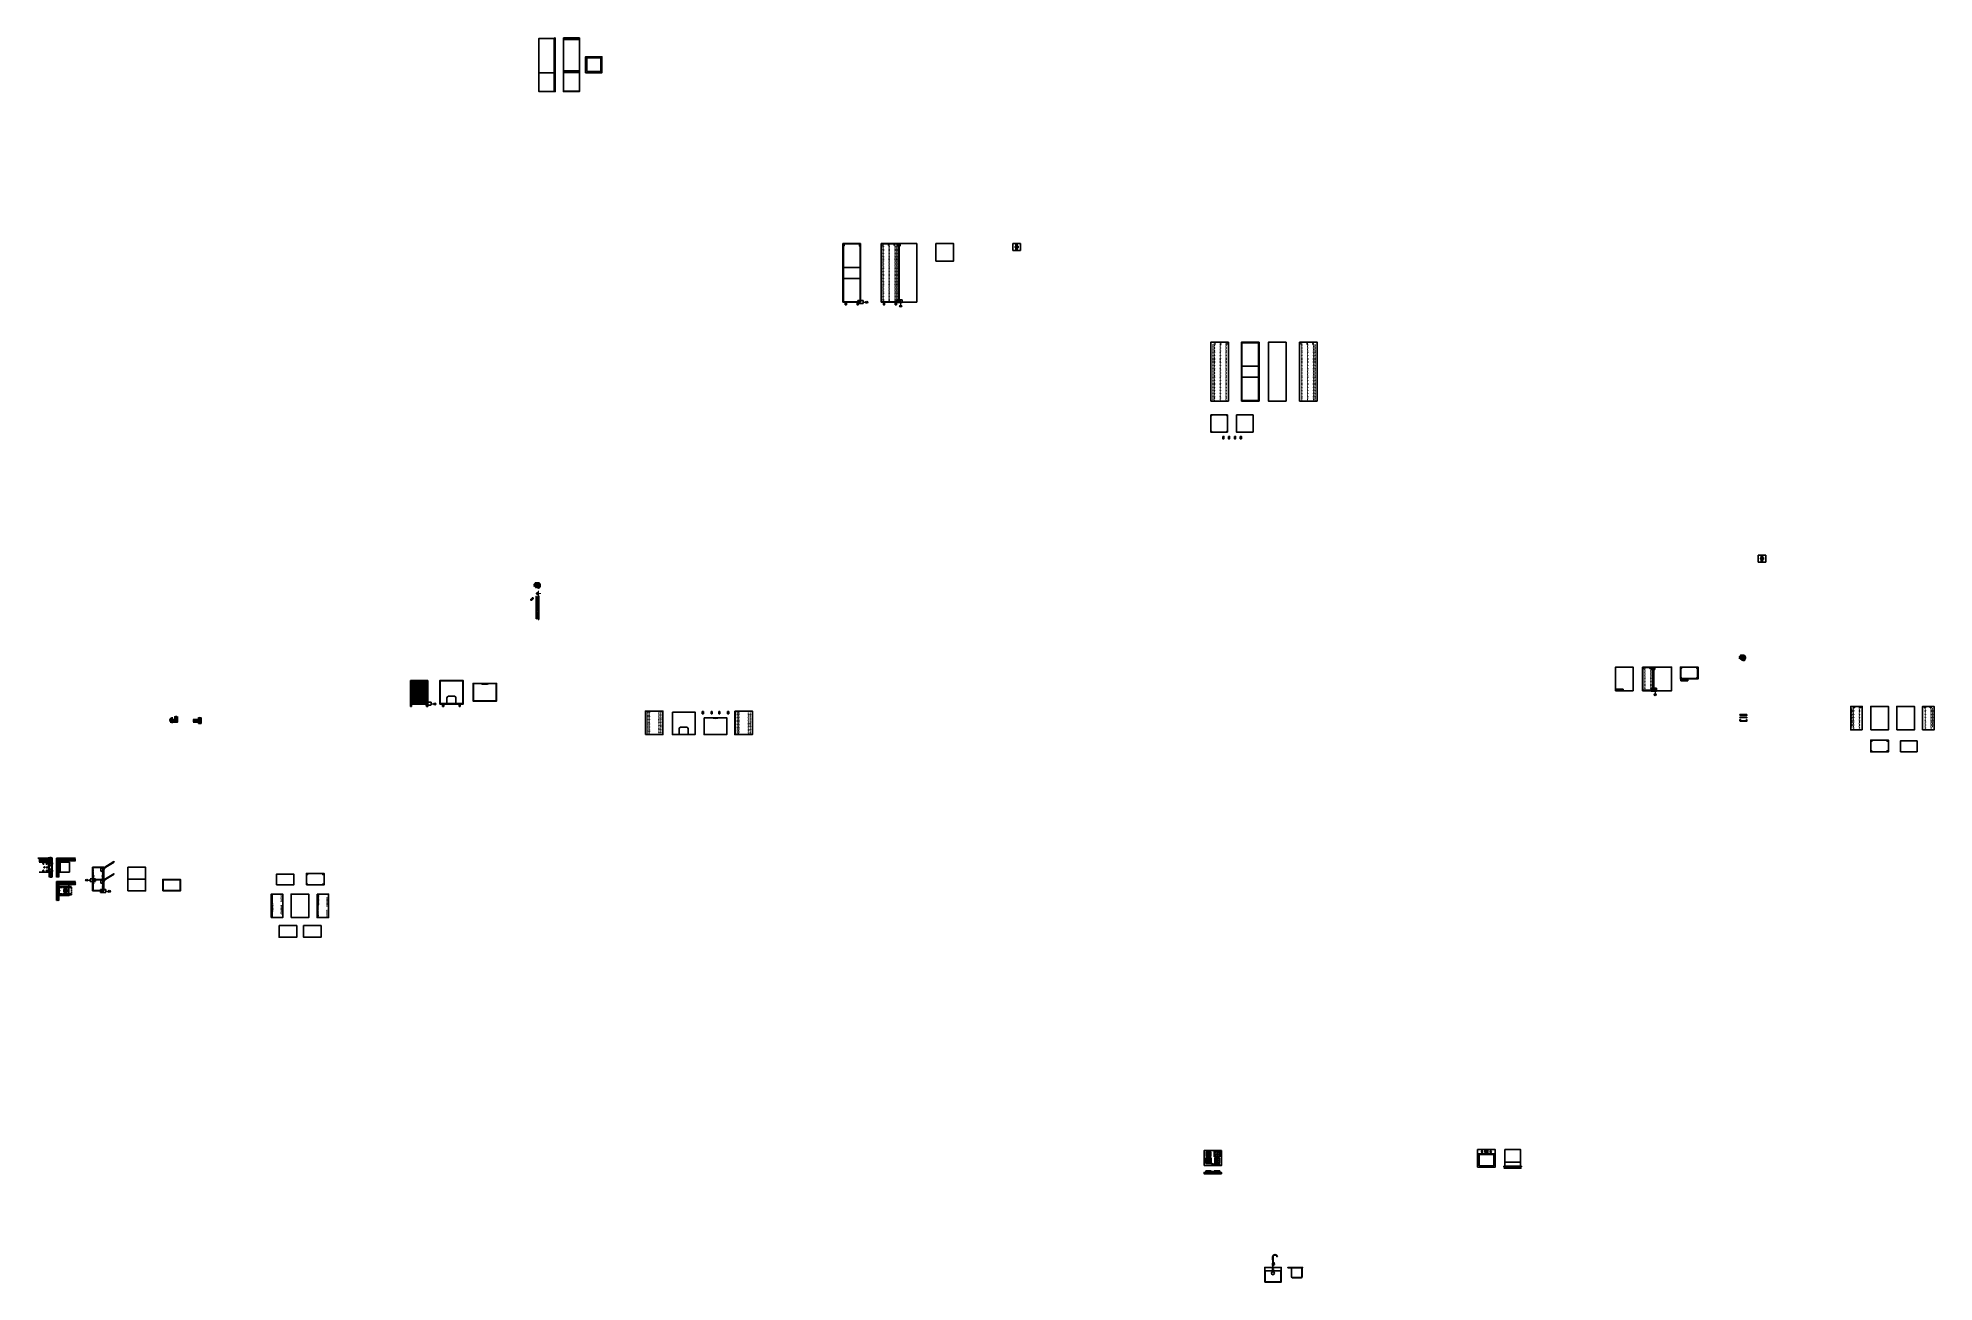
# Model space of a CAD drawing. Header units: millimetres. Extents: x -566 to 5878, y -1053 to 3177.
import ezdxf
from ezdxf.enums import TextEntityAlignment as Align

# ---------------------------------------------------------------- set-up
doc = ezdxf.new("R2010")
doc.units = ezdxf.units.MM
doc.header["$MEASUREMENT"] = 0
for name, pattern in [('ACAD_ISO02W100', [15, 12, -3]), ('CENTERX2', [4, 2.5, -0.5, 0.5, -0.5]), ('DASHED2', [0.375, 0.25, -0.125])]:
    doc.linetypes.add(name, pattern=pattern)
doc.layers.add('A-ANNO-SYMB', color=3, linetype='Continuous', lineweight=18)
doc.layers.add('A-FURN', color=8, linetype='Continuous', lineweight=18)
doc.layers.add('ABACO', color=5, linetype='Continuous')
doc.layers.add('QUOTE', color=3, linetype='Continuous')
doc.styles.get("Standard").update_dxf_attribs({"font": 'Arial.ttf'})
pattern_1 = [(45, (-319.64076, -457.33736), (-0.44194174, 0.44194174), [])]

# ---------------------------------------------------------------- blocks, each defined once
blk = doc.blocks.new('mecc1')
for p, q in [((39.6, 324.4), (39.6, 330.3)), ((43.9, 324.4), (39.6, 324.4)), ((39.8, 330.5), (42.7, 330.5)), ((42.9, 330.3), (44.6, 325.8)), ((44.6, 325.8), (44.1, 324.6))]:
    blk.add_line(p, q)
for centre, radius, start, end in [((39.8, 330.3), 0.223, 90, 180), ((42.7, 330.3), 0.223, 20.0419, 90), ((43.9, 324.6), 0.223, 270, 339.2869), ((44.5, 325.8), 0.111, 339.2869, 20.0419)]:
    blk.add_arc(centre, radius, start, end)
blk = doc.blocks.new('anta')
blk.add_lwpolyline([(92.2, 357.5), (91.5, 358.8), (57.2, 338.1), (58, 336.9)], close=True)
blk = doc.blocks.new('buchi vite')
for p, q in [((3441.8, 4619.8), (3442.4, 4619.8)), ((3441.8, 4619.3), (3442.4, 4619.3))]:
    blk.add_line(p, q)
for points in [[(3441.8, 4619.3), (3441.7, 4619.3), (3441.7, 4619.8), (3441.8, 4619.8)], [(3442.4, 4619.8), (3442.5, 4619.8), (3442.5, 4619.3), (3442.4, 4619.3)]]:
    blk.add_open_spline(points, degree=3)
blk = doc.blocks.new('buchi viti2')
for points in [[(3434.7, 4603.5), (3434.7, 4604.4)], [(3435.4, 4604.4), (3435.4, 4603.5)]]:
    blk.add_lwpolyline(points)
for points in [[(3434.7, 4604.4), (3434.7, 4604.7), (3435.4, 4604.7), (3435.4, 4604.4)], [(3434.7, 4603.5), (3434.7, 4603.3), (3435.4, 4603.3), (3435.4, 4603.5)]]:
    blk.add_open_spline(points, degree=3)
blk = doc.blocks.new('6-rob-elev')
at = {"color": 0, "linetype": 'ByBlock'}
for p, q in [((-0.6, -2.5), (-0.8, 18.3)), ((0.9, -2.5), (0.8, 18.3)), ((14.9, 20.1), (13.4, 20.1)), ((15.1, 18.3), (13.6, 18.3)), ((1.6, -11), (1.6, -3)), ((3.4, -4.7), (3.4, -7.4))]:
    blk.add_line(p, q, dxfattribs=at)
for p, q in [((-2, -11.7), (-1.4, -11)), ((-2, -11.7), (2.4, -11.7)), ((-1.4, -3), (-0.6, -2.5)), ((-1.4, -11), (-1.4, -3)), ((-1.4, -11), (1.6, -11)), ((0.9, -2.5), (1.6, -3)), ((2.4, -11.7), (1.6, -11))]:
    blk.add_line(p, q)
blk.add_lwpolyline([(1.6, -7.4), (5.5, -7.4), (5.5, -4.7), (1.6, -4.7)], dxfattribs=at)
blk.add_lwpolyline([(4.5, -0.9), (4.9, -0.9), (4.9, -4.7), (4.5, -4.7)], close=True)
for radius in [7.94, 6.44]:
    blk.add_arc((7.2, 18.3), radius, 0, 180, dxfattribs=at)
blk = doc.blocks.new('cerniera2')
at = {"linetype": 'Continuous'}
for p, q in [((2519.5, 4842.5), (2519.5, 4843.7)), ((2519.5, 4842.5), (2519.5, 4841.3)), ((2519.7, 4843.9), (2519.8, 4843.9)), ((2519.7, 4841.1), (2519.8, 4841.1)), ((2520, 4844.1), (2520, 4844.9)), ((2520, 4840.9), (2520, 4840.1)), ((2520.2, 4845.1), (2522.1, 4845.1)), ((2520.2, 4839.9), (2522.1, 4839.9)), ((2522.3, 4844.9), (2522.3, 4844.1)), ((2522.3, 4840.1), (2522.3, 4840.9)), ((2522.5, 4843.9), (2523.5, 4843.9)), ((2522.5, 4841.1), (2523.5, 4841.1)), ((2523.8, 4843.6), (2523.8, 4843.3)), ((2523.8, 4843.3), (2526.2, 4843.3)), ((2523.8, 4841.4), (2523.8, 4841.7)), ((2523.8, 4841.7), (2526.2, 4841.7)), ((2524.5, 4842.5), (2524.5, 4843.3)), ((2524.5, 4843.3), (2526.2, 4843.3)), ((2524.5, 4842.5), (2524.5, 4841.7)), ((2524.5, 4841.7), (2526.2, 4841.7)), ((2525.9, 4842.6), (2525.9, 4842.5)), ((2525.9, 4842.4), (2525.9, 4842.5)), ((2526.2, 4842.8), (2526.1, 4842.8)), ((2526.2, 4842.2), (2526.1, 4842.2)), ((2526.2, 4843.3), (2526.2, 4842.8)), ((2526.2, 4841.7), (2526.2, 4842.2)), ((2527.6, 4844.4), (2527.6, 4845.5)), ((2527.6, 4844.4), (2528.3, 4844.4)), ((2527.6, 4840.6), (2527.6, 4839.5)), ((2527.6, 4840.6), (2528.3, 4840.6)), ((2527.8, 4845.7), (2529.3, 4845.7)), ((2527.8, 4839.3), (2529.3, 4839.3)), ((2529.5, 4845.5), (2529.5, 4842.5)), ((2529.5, 4839.5), (2529.5, 4842.5))]:
    blk.add_line(p, q, dxfattribs=at)
for p, q in [((2522.1, 4845.1), (2522.1, 4854.5)), ((2522.1, 4854.5), (2522.1, 4845.1)), ((2522.1, 4839.9), (2522.1, 4830.5)), ((2526.2, 4843), (2526.2, 4854.5)), ((2526.2, 4843.3), (2526.2, 4842.8)), ((2526.2, 4842.2), (2526.2, 4830.5))]:
    blk.add_line(p, q)
for points in [[(2523.5, 4842.5), (2523.5, 4843.3), (2520.5, 4843.3), (2520.5, 4842.5)], [(2523.5, 4842.5), (2523.5, 4841.7), (2520.5, 4841.7), (2520.5, 4842.5)]]:
    blk.add_lwpolyline(points, dxfattribs=at)
for centre, radius in [((2521.6, 4844.3), 0.513), ((2521.6, 4840.7), 0.513), ((2528.1, 4845.2), 0.365), ((2528.1, 4839.8), 0.365)]:
    blk.add_circle(centre, radius, dxfattribs=at)
for centre, radius, start, end in [((2520.5, 4842.5), 1.33, 142.72791, 177.89249), ((2520.5, 4842.5), 1.33, 182.10751, 217.27209), ((2519.7, 4843.7), 0.2, 90, 180), ((2519.7, 4841.3), 0.2, 180, 270), ((2519.8, 4844.1), 0.2, 270, 0), ((2519.8, 4840.9), 0.2, 0, 90), ((2520.2, 4844.9), 0.2, 90, 180), ((2520.2, 4840.1), 0.2, 180, 270), ((2522.1, 4842.5), 0.402, 356.26104, 183.73896), ((2522.1, 4842.5), 0.402, 176.26104, 3.73896), ((2522.1, 4844.9), 0.2, 0, 90), ((2522.1, 4840.1), 0.2, 270, 0), ((2522.5, 4844.1), 0.2, 180, 270), ((2522.5, 4840.9), 0.2, 90, 180), ((2523.1, 4842.5), 0.212, 0, 180), ((2523.1, 4842.5), 0.212, 180, 0), ((2523.5, 4843.6), 0.3, 0, 90), ((2523.5, 4841.4), 0.3, 270, 0), ((2526.1, 4842.6), 0.2, 90, 180), ((2526.1, 4842.4), 0.2, 180, 270), ((2528.3, 4841.9), 2.57, 105.85276, 148.67596), ((2528.3, 4843.1), 2.57, 211.32404, 254.14724), ((2527.8, 4845.5), 0.2, 90, 180), ((2527.8, 4839.5), 0.2, 180, 270), ((2526.9, 4842.5), 2.35, 306.32324, 53.67676), ((2529.3, 4845.5), 0.2, 0, 90), ((2529.3, 4839.5), 0.2, 270, 0)]:
    blk.add_arc(centre, radius, start, end, dxfattribs=at)
at = {"linetype": 'Continuous', "extrusion": (0, 0, -1)}
blk.add_ellipse((2520.5, 4844.3), major_axis=(0, 0.697), ratio=0.502321, dxfattribs=at)
at = {"linetype": 'Continuous'}
blk.add_ellipse((2520.5, 4840.7), major_axis=(0, -0.697), ratio=0.502321, dxfattribs=at)

msp = doc.modelspace()

# ---------------------------------------------------------------- hatches: boundary and pattern name
h = msp.add_hatch()
h.set_pattern_fill('ANSI31', color=256, scale=10)
h.paths.add_polyline_path([(2229.7, 2478.1), (2169.7, 2478.1), (2169.7, 2278.1), (2229.7, 2278.1)])
edge = h.paths.add_edge_path(flags=16)
edge.add_line((2228.2, 2476.6), (2171.2, 2476.6))
edge.add_line((2228.2, 2278.1), (2228.2, 2476.6))
edge.add_line((2171.2, 2279.6), (2228.2, 2279.6))
edge.add_line((2171.2, 2279.6), (2171.2, 2359.6))
edge.add_line((2171.2, 2476.6), (2171.2, 2279.6))
at = {"linetype": 'ACAD_ISO02W100'}
h = msp.add_hatch(dxfattribs=at)
h.set_pattern_fill('ANSI31', color=256, scale=5)
edge = h.paths.add_edge_path()
edge.add_line((4887.4, 1037.6), (4887.4, 957.6))
edge.add_line((4887.9, 1037.6), (4887.9, 959.1))
h = msp.add_hatch(dxfattribs=at)
h.set_pattern_fill('ANSI31', color=256, scale=5)
h.paths.add_polyline_path([(4917, 959.1), (4887.9, 959.1), (4887.9, 957.6), (4917, 957.6)])
h.paths.add_polyline_path([(4923.7, 959.1), (4917, 959.1), (4917, 957.6), (4923.7, 957.6)])
h.paths.add_polyline_path([(4925.2, 960.1), (4923.7, 960.1), (4923.7, 957.6), (4925.2, 957.6)])
h.paths.add_polyline_path([(4925.2, 966.4), (4923.7, 966.4), (4923.7, 965.1), (4925.2, 965.1)])
h.paths.add_polyline_path([(4925.2, 1030.1), (4923.7, 1030.1), (4923.7, 966.4), (4925.2, 966.4)])
h.paths.add_polyline_path([(4925.2, 1037.6), (4923.7, 1037.6), (4923.7, 1035.1), (4925.2, 1035.1)])
h.paths.add_polyline_path([(4923.7, 1037.6), (4887.9, 1037.6), (4887.9, 1036.1), (4923.7, 1036.1)])
h = msp.add_hatch(dxfattribs=at)
h.set_pattern_fill('ANSI31', color=256, scale=10)
edge = h.paths.add_edge_path()
edge.add_line((700.1, 913.5), (700.1, 912))
edge.add_line((700.1, 938.5), (699.6, 938.5))
edge.add_line((699.6, 992), (699.6, 912))
h = msp.add_hatch(dxfattribs=at)
h.set_pattern_fill('ANSI31', color=256, scale=10)
edge = h.paths.add_edge_path()
edge.add_line((700.1, 990.5), (700.1, 913.5))
edge.add_line((699.6, 992), (699.6, 912))
edge.add_line((700.1, 913.5), (757.1, 913.5))
edge.add_line((702.6, 912), (754.6, 912))
edge.add_line((699.6, 912), (758.6, 912))
h = msp.add_hatch(dxfattribs=at)
h.set_pattern_fill('ANSI31', color=256, scale=10)
edge = h.paths.add_edge_path()
edge.add_line((758.6, 992), (699.6, 992))
edge.add_line((700.1, 990.5), (700.1, 992))
edge.add_line((757.1, 990.5), (700.1, 990.5))
edge.add_line((758.6, 912), (758.6, 992))
edge.add_line((757.1, 913.5), (757.1, 990.5))
h = msp.add_hatch(dxfattribs=at)
h.set_pattern_fill('ANSI31', color=256, scale=10)
edge = h.paths.add_edge_path()
edge.add_line((699.6, 992), (699.6, 912))
edge.add_line((700.1, 990.5), (700.1, 992))
h = msp.add_hatch(dxfattribs=at)
h.set_pattern_fill('ANSI31', color=256, scale=10)
edge = h.paths.add_edge_path()
edge.add_line((758.6, 912), (758.6, 992))
edge.add_line((757.1, 913.5), (757.1, 912))
h = msp.add_hatch(dxfattribs=at)
h.set_pattern_fill('ANSI31', color=256, scale=5)
h.set_pattern_definition([(45, (-40.73025, 0), (-0.44194174, 0.44194174), [])])
edge = h.paths.add_edge_path()
edge.add_line((-91.5, 870), (-100.5, 870))
edge.add_line((-100.5, 870), (-100.5, 858.5))
edge.add_spline(control_points=[(-100.5, 858.5), (-100.5, 858.5), (-100.5, 858.5), (-100.4, 858.4), (-100.4, 858.4), (-100.4, 858.4)], knot_values=[0.022796, 0.022796, 0.022796, 0.022796, 0.028083, 0.028083, 0.036705, 0.036705, 0.036705, 0.036705], degree=3, periodic=0)
edge.add_line((-100.4, 858.4), (-100.4, 857.8))
edge.add_line((-100.4, 857.8), (-99.4, 857.8))
edge.add_spline(control_points=[(-99.4, 857.8), (-99.4, 857.8), (-99.4, 857.8), (-99.4, 857.8)], knot_values=[0.009552, 0.009552, 0.009552, 0.009552, 0.010556, 0.010556, 0.010556, 0.010556], degree=3, periodic=0)
edge.add_line((-99.3, 857.8), (-99.3, 857.8))
edge.add_line((-99.3, 857.8), (-97.9, 857.8))
edge.add_spline(control_points=[(-97.9, 857.8), (-97.9, 857.8), (-97.9, 857.8), (-97.9, 857.8)], knot_values=[0.009552, 0.009552, 0.009552, 0.009552, 0.010556, 0.010556, 0.010556, 0.010556], degree=3, periodic=0)
edge.add_line((-97.8, 857.8), (-97.8, 857.8))
edge.add_line((-97.8, 857.8), (-95.7, 857.8))
edge.add_spline(control_points=[(-95.7, 857.8), (-95.7, 857.8), (-95.7, 857.8), (-95.7, 857.8)], knot_values=[0.009552, 0.009552, 0.009552, 0.009552, 0.010556, 0.010556, 0.010556, 0.010556], degree=3, periodic=0)
edge.add_line((-95.6, 857.8), (-95.6, 857.8))
edge.add_line((-95.6, 857.8), (-94.2, 857.8))
edge.add_line((-94.2, 857.8), (-94.2, 855.6))
edge.add_line((-94.2, 855.6), (-95.2, 855.6))
edge.add_spline(control_points=[(-95.2, 855.6), (-95.2, 855.6), (-95.2, 855.6), (-95.2, 855.6)], knot_values=[0.007332, 0.007332, 0.007332, 0.007332, 0.012668, 0.012668, 0.012668, 0.012668], degree=3, periodic=0)
edge.add_spline(control_points=[(-95.3, 855.6), (-95.3, 855.6), (-95.2, 855.6), (-95.2, 855.6)], knot_values=[0.012668, 0.012668, 0.012668, 0.012668, 0.02, 0.02, 0.02, 0.02], degree=3, periodic=0)
edge.add_line((-95.2, 855.6), (-95.9, 855.6))
edge.add_spline(control_points=[(-95.9, 855.6), (-95.9, 855.6), (-96, 855.6), (-96, 855.6)], knot_values=[0.004041, 0.004041, 0.004041, 0.004041, 0.015959, 0.015959, 0.015959, 0.015959], degree=3, periodic=0)
edge.add_spline(control_points=[(-96, 855.6), (-96, 855.6), (-96, 855.6), (-96, 855.6)], knot_values=[0.015959, 0.015959, 0.015959, 0.015959, 0.02, 0.02, 0.02, 0.02], degree=3, periodic=0)
edge.add_line((-96, 855.6), (-96.6, 855.6))
edge.add_spline(control_points=[(-96.6, 855.6), (-96.7, 855.6), (-96.7, 855.6), (-96.7, 855.6)], knot_values=[0.004041, 0.004041, 0.004041, 0.004041, 0.015959, 0.015959, 0.015959, 0.015959], degree=3, periodic=0)
edge.add_spline(control_points=[(-96.7, 855.6), (-96.7, 855.6), (-96.7, 855.6), (-96.7, 855.6)], knot_values=[0.015959, 0.015959, 0.015959, 0.015959, 0.02, 0.02, 0.02, 0.02], degree=3, periodic=0)
edge.add_line((-96.7, 855.6), (-97.4, 855.6))
edge.add_spline(control_points=[(-97.4, 855.6), (-97.4, 855.6), (-97.4, 855.6), (-97.4, 855.6)], knot_values=[0.007332, 0.007332, 0.007332, 0.007332, 0.012668, 0.012668, 0.012668, 0.012668], degree=3, periodic=0)
edge.add_spline(control_points=[(-97.5, 855.6), (-97.5, 855.6), (-97.4, 855.6), (-97.4, 855.6)], knot_values=[0.012668, 0.012668, 0.012668, 0.012668, 0.02, 0.02, 0.02, 0.02], degree=3, periodic=0)
edge.add_line((-97.4, 855.6), (-98.1, 855.6))
edge.add_spline(control_points=[(-98.1, 855.6), (-98.1, 855.6), (-98.2, 855.6), (-98.2, 855.6)], knot_values=[0.005928, 0.005928, 0.005928, 0.005928, 0.014072, 0.014072, 0.014072, 0.014072], degree=3, periodic=0)
edge.add_spline(control_points=[(-98.2, 855.6), (-98.2, 855.6), (-98.2, 855.6), (-98.2, 855.6)], knot_values=[0.014072, 0.014072, 0.014072, 0.014072, 0.02, 0.02, 0.02, 0.02], degree=3, periodic=0)
edge.add_line((-98.2, 855.6), (-98.9, 855.6))
edge.add_line((-98.9, 855.6), (-100.3, 855.3))
edge.add_spline(control_points=[(-100.3, 855.3), (-100.3, 855.3), (-100.3, 855.2), (-100.4, 855.1), (-100.4, 855.1), (-100.5, 855), (-100.5, 855), (-100.5, 855)], knot_values=[0, 0, 0, 0, 0.015709, 0.015709, 0.031419, 0.031419, 0.036705, 0.036705, 0.036705, 0.036705], degree=3, periodic=0)
edge.add_spline(control_points=[(-101.5, 855.3), (-101.5, 855.3), (-101.4, 855.3), (-101.3, 855.3), (-101.2, 855.2), (-101.1, 855.2), (-101, 855.1), (-100.9, 855.1), (-100.8, 855), (-100.7, 855), (-100.7, 855), (-100.6, 855), (-100.6, 855), (-100.5, 855)], knot_values=[0.036705, 0.036705, 0.036705, 0.036705, 0.071773, 0.071773, 0.117226, 0.117226, 0.148624, 0.148624, 0.180023, 0.180023, 0.195732, 0.195732, 0.206155, 0.206155, 0.206155, 0.206155], degree=3, periodic=0)
edge.add_line((-100.5, 855), (-100.5, 850.7))
edge.add_line((-100.5, 850.7), (-91.5, 850.7))
edge.add_line((-91.5, 850.7), (-91.5, 870))
edge = h.paths.add_edge_path()
edge.add_spline(control_points=[(-100.5, 855), (-100.6, 855), (-100.6, 855), (-100.7, 855), (-100.7, 855), (-100.8, 855), (-100.9, 855.1), (-101, 855.1), (-101.1, 855.2), (-101.2, 855.2), (-101.3, 855.3), (-101.4, 855.3), (-101.5, 855.3), (-101.5, 855.3)], knot_values=[0.036705, 0.036705, 0.036705, 0.036705, 0.047128, 0.047128, 0.062837, 0.062837, 0.094236, 0.094236, 0.125635, 0.125635, 0.171088, 0.171088, 0.206155, 0.206155, 0.206155, 0.206155], degree=3, periodic=0)
edge.add_line((-101.5, 855.3), (-106.6, 855.3))
edge.add_spline(control_points=[(-106.6, 855.3), (-106.7, 855.3), (-106.7, 855.3), (-106.8, 855.3), (-106.9, 855.3), (-107.1, 855.2), (-107.2, 855.1), (-107.3, 855.1), (-107.3, 855), (-107.4, 855), (-107.5, 855), (-107.6, 855), (-107.6, 855), (-107.7, 855.1), (-107.8, 855.1), (-107.8, 855.2), (-107.8, 855.2), (-107.8, 855.3), (-107.8, 855.3), (-107.8, 855.3)], knot_values=[0, 0, 0, 0, 0.037566, 0.037566, 0.075132, 0.075132, 0.115137, 0.115137, 0.138567, 0.138567, 0.156906, 0.156906, 0.175245, 0.175245, 0.188849, 0.188849, 0.202453, 0.202453, 0.206155, 0.206155, 0.206155, 0.206155], degree=3, periodic=0)
edge.add_line((-107.8, 855.3), (-107.8, 855.5))
edge.add_line((-107.8, 855.5), (-112.8, 855.5))
edge.add_line((-112.8, 855.5), (-112.8, 859.7))
edge.add_line((-112.8, 859.7), (-116.4, 859.7))
edge.add_line((-116.4, 859.7), (-116.4, 850.7))
edge.add_line((-116.4, 850.7), (-100.5, 850.7))
edge.add_line((-100.5, 850.7), (-100.5, 855))
edge = h.paths.add_edge_path(flags=17)
edge.add_line((-100.5, 859.3), (-100.5, 859.7))
edge.add_line((-100.5, 859.7), (-107.4, 859.7))
edge.add_line((-107.4, 859.7), (-107.4, 858.5))
edge.add_spline(control_points=[(-107.4, 858.5), (-107.4, 858.5), (-107.4, 858.5), (-107.3, 858.4), (-107.3, 858.4), (-107.2, 858.4), (-107.1, 858.3), (-106.9, 858.2), (-106.8, 858.2), (-106.7, 858.1), (-106.7, 858.1), (-106.6, 858.1)], knot_values=[0, 0, 0, 0, 0.003633, 0.003633, 0.027063, 0.027063, 0.067069, 0.067069, 0.104635, 0.104635, 0.1422, 0.1422, 0.1422, 0.1422], degree=3, periodic=0)
edge.add_line((-106.6, 858.1), (-101.5, 858.1))
edge.add_spline(control_points=[(-101.5, 858.1), (-101.5, 858.1), (-101.4, 858.1), (-101.3, 858.2), (-101.2, 858.2), (-101.1, 858.3), (-101, 858.4), (-100.9, 858.4), (-100.8, 858.4), (-100.7, 858.5), (-100.7, 858.5), (-100.6, 858.5), (-100.6, 858.5), (-100.5, 858.5)], knot_values=[0.036705, 0.036705, 0.036705, 0.036705, 0.071773, 0.071773, 0.117226, 0.117226, 0.148624, 0.148624, 0.180023, 0.180023, 0.195732, 0.195732, 0.206155, 0.206155, 0.206155, 0.206155], degree=3, periodic=0)
edge.add_line((-100.5, 858.5), (-100.5, 859.3))
h = msp.add_hatch(dxfattribs=at)
h.set_pattern_fill('ANSI31', color=256, scale=5)
h.set_pattern_definition([(45, (-67.5952, 0), (-0.44194174, 0.44194174), [])])
h.paths.add_polyline_path([(-11.1, 866.1), (-20.1, 866.1), (-20.1, 857), (-14.2, 857), (-14.2, 853.3), (-20.1, 853.3), (-20.1, 850.7), (-20.1, 846.4), (-11.1, 846.4)])
h.paths.add_polyline_path([(-38.7, 859.7), (-38.7, 850.7), (-20.1, 850.7), (-20.1, 853.3), (-25.9, 853.3), (-25.9, 857), (-20.1, 857), (-20.1, 859.7)])
h = msp.add_hatch()
h.set_pattern_fill('ANSI31', color=256, scale=0.38, angle=180)
h.set_pattern_definition([(225, (8906.7766, -14136.3927), (0.85312433, -0.85312433), [])])
h.paths.add_polyline_path([(-519.4, 388.2), (-519.4, 378.2), (-528.4, 378.2), (-528.4, 388.2)])
h.paths.add_polyline_path([(-519.4, 389.2), (-519.4, 388.2), (-528.4, 388.2), (-530.4, 388.2), (-530.4, 389.2)])
h = msp.add_hatch(dxfattribs=at)
h.set_pattern_fill('ANSI31', color=256, scale=5)
h.set_pattern_definition(pattern_1)
h.paths.add_polyline_path([(-495, 388.2), (-438.6, 388.2), (-438.6, 378.6), (-495, 378.6)])
edge = h.paths.add_edge_path()
edge.add_line((-503.6, 388.2), (-495, 388.2))
edge.add_line((-495, 388.2), (-495, 378.6))
edge.add_line((-495, 378.6), (-495, 370.4))
edge.add_line((-495, 370.4), (-499.7, 370.4))
edge.add_line((-499.7, 370.4), (-499.7, 367.9))
edge.add_line((-499.7, 367.9), (-495, 368))
edge.add_spline(control_points=[(-493.9, 367.5), (-494.4, 367.6), (-495, 367.6), (-495, 368)], knot_values=[0.000042, 0.000042, 0.000042, 0.000042, 0.246236, 0.246236, 0.246236, 0.246236], degree=3, periodic=0)
edge.add_line((-495, 368), (-495, 358.4))
edge.add_line((-495, 358.4), (-499.7, 358.4))
edge.add_line((-499.7, 358.4), (-499.7, 355.9))
edge.add_line((-499.7, 355.9), (-495, 356))
edge.add_spline(control_points=[(-493.9, 355.5), (-494.4, 355.6), (-495, 355.6), (-495, 356)], knot_values=[0.000042, 0.000042, 0.000042, 0.000042, 0.246236, 0.246236, 0.246236, 0.246236], degree=3, periodic=0)
edge.add_line((-495, 356), (-495, 346.4))
edge.add_line((-495, 346.4), (-499.7, 346.4))
edge.add_line((-499.7, 346.4), (-499.7, 343.9))
edge.add_line((-499.7, 343.9), (-495, 344))
edge.add_spline(control_points=[(-493.9, 343.5), (-494.4, 343.6), (-495, 343.6), (-495, 344)], knot_values=[0.000042, 0.000042, 0.000042, 0.000042, 0.246236, 0.246236, 0.246236, 0.246236], degree=3, periodic=0)
edge.add_line((-495, 344), (-495, 323.2))
edge.add_line((-495, 323.2), (-503.6, 323.2))
edge.add_line((-503.6, 323.2), (-503.6, 388.2))
h = msp.add_hatch()
h.set_pattern_fill('ANSI31', color=256, scale=10)
h.paths.add_polyline_path([(-380.3, 355.9), (-380.3, 277.9), (-343.5, 277.9), (-343.5, 355.9)], flags=16)
h.paths.add_polyline_path([(-380.8, 356.9), (-380.8, 276.9), (-342.5, 276.9), (-342.5, 356.9)])
h.paths.add_polyline_path([(-380.3, 314.9), (-343.5, 314.9), (-343.5, 315.9), (-380.3, 315.9)], flags=16)
h = msp.add_hatch(dxfattribs=at)
h.set_pattern_fill('ANSI31', color=256, scale=5)
h.set_pattern_definition(pattern_1)
h.paths.add_polyline_path([(-495, 308.6), (-438.6, 308.6), (-438.6, 299), (-495, 299)])
edge = h.paths.add_edge_path()
edge.add_line((-503.6, 308.6), (-495, 308.6))
edge.add_line((-495, 308.6), (-495, 299))
edge.add_line((-495, 299), (-495, 290.8))
edge.add_line((-495, 290.8), (-499.7, 290.8))
edge.add_line((-499.7, 290.8), (-499.7, 288.3))
edge.add_line((-499.7, 288.3), (-495, 288.4))
edge.add_spline(control_points=[(-493.9, 287.9), (-494.4, 288), (-495, 288), (-495, 288.4)], knot_values=[0.000042, 0.000042, 0.000042, 0.000042, 0.246236, 0.246236, 0.246236, 0.246236], degree=3, periodic=0)
edge.add_line((-495, 288.4), (-495, 278.8))
edge.add_line((-495, 278.8), (-499.7, 278.8))
edge.add_line((-499.7, 278.8), (-499.7, 276.3))
edge.add_line((-499.7, 276.3), (-495, 276.4))
edge.add_spline(control_points=[(-493.9, 275.9), (-494.4, 276), (-495, 276), (-495, 276.4)], knot_values=[0.000042, 0.000042, 0.000042, 0.000042, 0.246236, 0.246236, 0.246236, 0.246236], degree=3, periodic=0)
edge.add_line((-495, 276.4), (-495, 266.8))
edge.add_line((-495, 266.8), (-499.7, 266.8))
edge.add_line((-499.7, 266.8), (-499.7, 264.3))
edge.add_line((-499.7, 264.3), (-495, 264.4))
edge.add_spline(control_points=[(-493.9, 263.9), (-494.4, 264), (-495, 264), (-495, 264.4)], knot_values=[0.000042, 0.000042, 0.000042, 0.000042, 0.246236, 0.246236, 0.246236, 0.246236], degree=3, periodic=0)
edge.add_line((-495, 264.4), (-495, 260.9))
edge.add_line((-495, 260.9), (-495, 243.6))
edge.add_line((-495, 243.6), (-503.6, 243.6))
edge.add_line((-503.6, 243.6), (-503.6, 308.6))
at = {"layer": 'QUOTE', "linetype": 'ACAD_ISO02W100'}
h = msp.add_hatch(dxfattribs=at)
h.set_pattern_fill('ANSI31', scale=5)
h.paths.add_polyline_path([(-528.4, 388.2), (-530.4, 388.2), (-562.2, 388.2), (-562.2, 373.9), (-529.2, 373.9), (-528.4, 373.9)])
h.paths.add_polyline_path([(-519.4, 343.5, 0.507256), (-520.5, 340.5), (-528.4, 340.5), (-528.4, 323.2), (-519.4, 323.2)])

# ---------------------------------------------------------------- linework, layer by layer
for p, q in [((1191.9, 3175.2), (1136.7, 3175.2)), ((1187.9, 3175.2), (1187.9, 3055.4)), ((1191.9, 3175.2), (1191.9, 3177.2)), ((1273.9, 3171.6), (1219.9, 3171.6)), ((1136.7, 3058.9), (1191.9, 3058.9)), ((1136.7, 2994.5), (1136.7, 3055.4)), ((1187.9, 2994.5), (1187.9, 3058.9)), ((1187.9, 3055.4), (1187.9, 2994.5)), ((1273.9, 3064.9), (1219.9, 3064.9)), ((1273.9, 3059.1), (1219.9, 3059.1)), ((1273.9, 3059.1), (1273.9, 3064.9)), ((1273.9, 3059.6), (1273.9, 3060.7)), ((1273.9, 2994.7), (1273.9, 3059.1)), ((1219.9, 2994.5), (1219.9, 2996.3)), ((1219.9, 2996.3), (1273.9, 2996.3)), ((1273.9, 2994.7), (1273.9, 3001.1)), ((2757.8, 2468.6), (2757.8, 2478)), ((2757.8, 2478), (2757.8, 2468.6)), ((2757.8, 2463.5), (2757.8, 2454)), ((2761.8, 2466.6), (2761.8, 2478)), ((2761.8, 2466.8), (2761.8, 2466.4)), ((2761.8, 2465.7), (2761.8, 2454)), ((1108.9, 1268.7), (1108.9, 1268.8)), ((1112, 1268.8), (1108.9, 1268.8)), ((1108.9, 1268.8), (1108.9, 1268.7)), ((1108.9, 1268.7), (1110.5, 1268.7)), ((1108.9, 1265.8), (1108.9, 1268.6)), ((1110.5, 1265.6), (1109.1, 1265.6)), ((1112, 1268.7), (1110.5, 1268.7)), ((1110.5, 1265.6), (1111.8, 1265.6)), ((1112, 1268.7), (1112, 1268.8)), ((1112, 1268.7), (1112, 1268.8)), ((1112, 1265.8), (1112, 1268.6)), ((1113.2, 1272.9), (1113.3, 1272.9)), ((1113.2, 1270.2), (1113.2, 1272.9)), ((1113.2, 1272.9), (1113.3, 1272.9)), ((1113.2, 1270.2), (1113.3, 1270.2)), ((1113.3, 1270.2), (1113.2, 1270.2)), ((1113.2, 1268.6), (1113.2, 1265.6)), ((1113.2, 1268.6), (1113.3, 1268.6)), ((1113.2, 1265.8), (1113.3, 1265.8)), ((1113.2, 1265.6), (1113.3, 1265.6)), ((1113.3, 1272.9), (1113.3, 1270.2)), ((1113.3, 1268.6), (1113.3, 1265.6)), ((1113.5, 1272.9), (1116.5, 1272.9)), ((1113.5, 1270.2), (1116.5, 1270.2)), ((1113.5, 1268.8), (1116.5, 1268.8)), ((1113.5, 1268.7), (1113.5, 1268.8)), ((1116.5, 1268.7), (1113.5, 1268.7)), ((1116.5, 1272.9), (1116.5, 1271.6)), ((1116.5, 1270.2), (1116.5, 1271.6)), ((1116.5, 1268.8), (1116.5, 1268.7)), ((1128.8, 1201.5), (1128.8, 1277.9)), ((1135.9, 1279.7), (1133.7, 1279.7)), ((1133.7, 1279.7), (1133.7, 1277.9)), ((1134.1, 1277.2), (1133.7, 1277.9)), ((1134.1, 1250.2), (1134.6, 1250.2)), ((1134.1, 1250.2), (1134.1, 1239.7)), ((1134.1, 1229.2), (1134.1, 1239.7)), ((1134.1, 1229.2), (1134.6, 1229.2)), ((1134.6, 1279), (1135.1, 1279)), ((1134.6, 1278.5), (1135.1, 1278.5)), ((1135.9, 1279.7), (1135.9, 1239.7)), ((1135.9, 1199.7), (1135.9, 1239.7)), ((1134.1, 1202.2), (1133.7, 1201.5)), ((1133.7, 1199.7), (1133.7, 1201.5)), ((1135.9, 1199.7), (1133.7, 1199.7)), ((4925.2, 1037.6), (4887.4, 1037.6)), ((4887.4, 1037.6), (4887.4, 957.6)), ((4887.9, 1036.1), (4887.9, 1037.6)), ((4887.9, 1037.6), (4887.9, 959.1)), ((4918.9, 1036.1), (4919.9, 1036.1)), ((4918.9, 1035.1), (4922.9, 1035.1)), ((4923.7, 1036.1), (4923.7, 1037.6)), ((4923.7, 1037.6), (4923.7, 957.6)), ((4925.2, 957.6), (4925.2, 1037.6)), ((5017.5, 1036.1), (5017.5, 1037.6)), ((5074.5, 1037.1), (5017.5, 1037.1)), ((5017.5, 1036.1), (5017.5, 1000.3)), ((5074.5, 1036.1), (5074.5, 1037.6)), ((5074.5, 1000.3), (5074.5, 1036.1)), ((699.6, 992), (699.6, 912)), ((758.6, 992), (699.6, 992)), ((700.1, 990.5), (700.1, 992)), ((700.1, 990.5), (700.1, 913.5)), ((757.1, 990.5), (700.1, 990.5)), ((757.1, 990.5), (757.1, 992)), ((757.1, 913.5), (757.1, 990.5)), ((758.6, 912), (758.6, 992)), ((800.7, 990.5), (800.7, 992)), ((839.2, 992), (824.2, 992)), ((877.7, 990.5), (877.7, 992)), ((912.7, 980.4), (912.7, 981.7)), ((912.9, 980.4), (912.9, 981.7)), ((913, 982), (914.2, 982)), ((913, 981.8), (914, 981.8)), ((913.9, 980.3), (913, 980.3)), ((913.9, 980.1), (913, 980.1)), ((914, 980.6), (913.9, 980.3)), ((914, 981.8), (914, 980.6)), ((914.2, 980.5), (914, 980.1)), ((914.2, 980.5), (914.2, 982)), ((914.2, 980.5), (914.2, 982)), ((991.2, 981.5), (914.2, 981.5)), ((914.2, 980.5), (914.2, 923.5)), ((991.2, 980.5), (991.2, 982)), ((991.2, 980.5), (991.2, 982)), ((992.4, 982), (991.2, 982)), ((991.2, 980.5), (991.5, 980.1)), ((991.2, 923.2), (991.2, 980.5)), ((992.4, 981.8), (991.4, 981.8)), ((991.4, 981.8), (991.4, 980.6)), ((991.4, 980.6), (991.6, 980.3)), ((991.6, 980.3), (992.4, 980.3)), ((991.6, 980.1), (992.4, 980.1)), ((992.5, 980.4), (992.5, 981.7)), ((992.7, 980.4), (992.7, 981.7)), ((5017.5, 1000.3), (5017.5, 998.8)), ((5017.5, 997.3), (5017.5, 992.3)), ((5019.5, 997.3), (5017.5, 997.3)), ((5018.5, 991.3), (5040.5, 991.3)), ((5019.5, 994.3), (5019.5, 997.3)), ((5038.5, 993.3), (5020.5, 993.3)), ((5041.5, 997.3), (5039.5, 997.3)), ((5039.5, 997.3), (5039.5, 994.3)), ((5041.5, 992.3), (5041.5, 997.3)), ((5074.5, 1000.3), (5074.5, 998.8)), ((700.1, 938.5), (699.6, 938.5)), ((699.6, 912), (699.6, 904)), ((699.6, 912), (758.6, 912)), ((699.6, 904), (703.6, 904)), ((700.1, 913.5), (700.1, 912)), ((700.1, 913.5), (757.1, 913.5)), ((702.6, 912), (754.6, 912)), ((703.6, 904), (703.6, 912)), ((754.6, 904), (754.6, 912)), ((758.6, 904), (754.6, 904)), ((757.1, 913.5), (757.1, 912)), ((758.6, 912), (758.6, 904)), ((800.7, 913.5), (800.7, 912)), ((809.2, 912), (809.2, 904)), ((809.2, 904), (813.2, 904)), ((813.2, 904), (813.2, 912)), ((813.2, 912), (865.2, 912)), ((823.8, 913.5), (823.8, 933.5)), ((828.8, 938.5), (839.2, 938.5)), ((849.6, 938.5), (839.2, 938.5)), ((854.6, 913.5), (854.6, 933.5)), ((865.2, 904), (865.2, 912)), ((869.2, 904), (865.2, 904)), ((869.2, 912), (869.2, 904)), ((877.7, 913.5), (877.7, 912)), ((912.7, 923.7), (912.7, 922.3)), ((912.9, 923.7), (912.9, 922.3)), ((913.9, 924), (913, 924)), ((913.9, 923.8), (913, 923.8)), ((913, 922.2), (914, 922.2)), ((913, 922), (914.2, 922)), ((914, 923.5), (913.9, 923.8)), ((914.2, 923.2), (914, 923.9)), ((914, 922.2), (914, 923.5)), ((914.2, 923.5), (914.2, 922)), ((914.2, 923.2), (914.2, 922)), ((914.2, 923.2), (991.2, 923.2)), ((991.2, 923.2), (991.5, 923.9)), ((991.2, 923.2), (991.2, 922)), ((992.4, 922), (991.2, 922)), ((991.4, 923.5), (991.6, 923.8)), ((991.4, 922.2), (991.4, 923.5)), ((992.4, 922.2), (991.4, 922.2)), ((991.6, 924), (992.4, 924)), ((991.6, 923.8), (992.4, 923.8)), ((992.5, 923.7), (992.5, 922.3)), ((992.7, 923.7), (992.7, 922.3)), ((4799, 960.6), (4799, 962.6)), ((4799.2, 960.6), (4799.2, 962.6)), ((4799.4, 962.6), (4799.4, 960.6)), ((4799.6, 960.6), (4799.6, 962.6)), ((4799.6, 960.6), (4799.6, 962.6)), ((4799.8, 960.6), (4799.8, 962.6)), ((4799.8, 960.6), (4799.8, 962.6)), ((4800, 960.6), (4800, 962.6)), ((4818, 960.6), (4818, 962.6)), ((4818.2, 960.6), (4818.2, 962.6)), ((4818.2, 960.6), (4818.2, 962.6)), ((4818.4, 960.6), (4818.4, 962.6)), ((4818.4, 960.6), (4818.4, 962.6)), ((4818.6, 962.6), (4818.6, 960.6)), ((4818.8, 960.6), (4818.8, 962.6)), ((4819, 960.6), (4819, 962.6)), ((4887.4, 957.6), (4925.2, 957.6)), ((4887.9, 959.1), (4887.9, 957.6)), ((-116.4, 859.7), (-100.5, 859.7)), ((-100.5, 850.7), (-116.4, 850.7)), ((-101.5, 857.9), (-106.6, 857.9)), ((-106.6, 857.4), (-101.5, 857.4)), ((-106.6, 857.3), (-101.5, 857.3)), ((-106.6, 856.2), (-101.5, 856.2)), ((-106.6, 856), (-101.5, 856)), ((-101.5, 855.5), (-106.6, 855.5)), ((-100.5, 852.7), (-100.5, 870)), ((-100.5, 857.7), (-99.4, 857.7)), ((-100.5, 855.8), (-99, 855.8)), ((-100.5, 850.7), (-91.5, 850.7)), ((-91.5, 850.7), (-100.5, 850.7)), ((-99.4, 857.8), (-98.9, 855.6)), ((-99.3, 857.8), (-98.8, 855.6)), ((-99.3, 857.7), (-98.7, 857.7)), ((-98.9, 855.8), (-98.2, 855.8)), ((-98.7, 857.8), (-98.2, 855.6)), ((-98.6, 857.8), (-98.1, 855.6)), ((-98.6, 857.7), (-97.9, 857.7)), ((-98.1, 855.8), (-97.5, 855.8)), ((-97.9, 857.8), (-97.5, 855.6)), ((-97.8, 857.8), (-97.4, 855.6)), ((-97.8, 857.7), (-97.2, 857.7)), ((-97.4, 855.8), (-96.8, 855.8)), ((-97.2, 857.8), (-96.7, 855.6)), ((-97.1, 857.8), (-96.6, 855.6)), ((-97.1, 857.7), (-96.4, 857.7)), ((-96.7, 855.8), (-96, 855.8)), ((-96.5, 857.8), (-96, 855.6)), ((-96.4, 857.8), (-95.9, 855.6)), ((-96.3, 857.7), (-95.7, 857.7)), ((-95.9, 855.8), (-95.3, 855.8)), ((-95.7, 857.8), (-95.3, 855.6)), ((-95.6, 857.8), (-95.2, 855.6)), ((-95.6, 857.7), (-94.9, 857.7)), ((-95.2, 855.8), (-94.9, 855.8)), ((-94.6, 857.2), (-94.6, 856.7)), ((-94.6, 856.7), (-94.6, 856.2)), ((-91.5, 850.7), (-91.5, 870)), ((-38.7, 859.7), (-20.1, 859.7)), ((-20.1, 850.7), (-38.7, 850.7)), ((-25.8, 856.4), (-25.8, 854)), ((-25.3, 853.5), (-25.3, 857)), ((-25.3, 857), (-14.8, 857)), ((-14.8, 856.5), (-25.3, 856.5)), ((-25.3, 856), (-14.8, 856)), ((-14.8, 855.5), (-25.3, 855.5)), ((-25.3, 855), (-14.8, 855)), ((-14.8, 854.5), (-25.3, 854.5)), ((-25.3, 854), (-14.8, 854)), ((-25.3, 853.5), (-14.8, 853.5)), ((-20.1, 846.4), (-11.1, 846.4)), ((-11.1, 846.4), (-20.1, 846.4)), ((-14.8, 853.5), (-14.8, 857)), ((-14.3, 856.4), (-14.3, 854)), ((-11.1, 846.4), (-11.1, 866.1)), ((5218.3, 868), (5218.3, 866)), ((5218.3, 859.6), (5218.3, 854.6)), ((5218.3, 859.6), (5220.3, 859.6)), ((5218.5, 866), (5218.5, 868)), ((5218.7, 866), (5218.7, 868)), ((5218.7, 866), (5218.7, 868)), ((5218.9, 868), (5218.9, 866)), ((5219.1, 866), (5219.1, 868)), ((5219.3, 866), (5219.3, 868)), ((5219.3, 853.6), (5241.3, 853.6)), ((5220.3, 874.1), (5220.3, 876.1)), ((5220.3, 856.6), (5220.3, 859.6)), ((5220.5, 874.1), (5220.5, 876.1)), ((5220.7, 876.1), (5220.7, 874.1)), ((5220.9, 874.1), (5220.9, 876.1)), ((5220.9, 874.1), (5220.9, 876.1)), ((5221.1, 874.1), (5221.1, 876.1)), ((5221.1, 874.1), (5221.1, 876.1)), ((5221.3, 874.1), (5221.3, 876.1)), ((5239.3, 855.6), (5221.3, 855.6)), ((5239.3, 874.1), (5239.3, 876.1)), ((5239.5, 874.1), (5239.5, 876.1)), ((5239.5, 874.1), (5239.5, 876.1)), ((5239.7, 874.1), (5239.7, 876.1)), ((5239.7, 874.1), (5239.7, 876.1)), ((5239.9, 876.1), (5239.9, 874.1)), ((5240.1, 874.1), (5240.1, 876.1)), ((5240.3, 874.1), (5240.3, 876.1)), ((5240.3, 859.6), (5240.3, 856.6)), ((5240.3, 859.6), (5242.3, 859.6)), ((5241.3, 866), (5241.3, 868)), ((5241.5, 866), (5241.5, 868)), ((5241.5, 866), (5241.5, 868)), ((5241.7, 866), (5241.7, 868)), ((5241.7, 866), (5241.7, 868)), ((5241.9, 868), (5241.9, 866)), ((5242.1, 866), (5242.1, 868)), ((5242.3, 866), (5242.3, 868)), ((5242.3, 854.6), (5242.3, 859.6)), ((-528.4, 323.2), (-528.4, 388.2)), ((-523.9, 384.2), (-523.9, 392.2)), ((-517.4, 388.2), (-519.4, 388.2)), ((-519.4, 388.2), (-519.4, 323.2)), ((-503.6, 323.2), (-503.6, 388.2)), ((-495, 388.2), (-503.6, 388.2)), ((-495, 388.2), (-438.6, 388.2)), ((-495, 323.2), (-495, 388.2)), ((-562.2, 340.5), (-529.2, 340.5)), ((-550.8, 373.9), (-528.4, 373.9)), ((-550.8, 340.5), (-528.4, 340.5)), ((-530.3, 373.9), (-530.3, 343.5)), ((-530.3, 343.5), (-530.3, 340.5)), ((-528.4, 340.5), (-528.4, 373.9)), ((-519.4, 343.2), (-519.4, 371.2)), ((-518.9, 371.7), (-516.7, 371.7)), ((-518.9, 371.7), (-516.7, 371.7)), ((-518.9, 342.7), (-516.7, 342.7)), ((-518.3, 344), (-518.3, 370.3)), ((-517.5, 370.6), (-518, 370.6)), ((-517.5, 343.8), (-518, 343.8)), ((-517.2, 368.4), (-517.2, 370.3)), ((-517.2, 346), (-517.2, 344)), ((-517, 368.1), (-516.4, 368.1)), ((-516.4, 368.1), (-517, 368.1)), ((-517, 346.3), (-516.4, 346.3)), ((-516.4, 346.3), (-517, 346.3)), ((-516.2, 368.4), (-516.2, 371.2)), ((-516.2, 346), (-516.2, 343.2)), ((-499.5, 368.3), (-499.5, 370.1)), ((-499.5, 356.3), (-499.5, 358.1)), ((-499.5, 344.3), (-499.5, 346.1)), ((-495, 370.2), (-499.4, 370.2)), ((-495, 368.2), (-499.4, 368.2)), ((-495, 358.2), (-499.4, 358.2)), ((-495, 356.2), (-499.4, 356.2)), ((-495, 346.2), (-499.4, 346.2)), ((-495, 344.2), (-499.4, 344.2)), ((-498.7, 370.3), (-499.2, 368.1)), ((-498.7, 358.3), (-499.2, 356.1)), ((-498.7, 346.3), (-499.2, 344.1)), ((-498.6, 370.3), (-499.1, 368.1)), ((-498.4, 368.2), (-499.1, 368.2)), ((-498.6, 358.3), (-499.1, 356.1)), ((-498.4, 356.2), (-499.1, 356.2)), ((-498.6, 346.3), (-499.1, 344.1)), ((-498.4, 344.2), (-499.1, 344.2)), ((-498, 370.3), (-498.4, 368.1)), ((-498, 358.3), (-498.4, 356.1)), ((-498, 346.3), (-498.4, 344.1)), ((-497.9, 370.3), (-498.3, 368.1)), ((-497.7, 368.2), (-498.3, 368.2)), ((-497.9, 358.3), (-498.3, 356.1)), ((-497.7, 356.2), (-498.3, 356.2)), ((-497.9, 346.3), (-498.3, 344.1)), ((-497.7, 344.2), (-498.3, 344.2)), ((-497.2, 370.3), (-497.7, 368.1)), ((-497.2, 358.3), (-497.7, 356.1)), ((-497.2, 346.3), (-497.7, 344.1)), ((-497.1, 370.3), (-497.6, 368.1)), ((-496.9, 368.2), (-497.6, 368.2)), ((-497.1, 358.3), (-497.6, 356.1)), ((-496.9, 356.2), (-497.6, 356.2)), ((-497.1, 346.3), (-497.6, 344.1)), ((-496.9, 344.2), (-497.6, 344.2)), ((-496.5, 370.3), (-496.9, 368.1)), ((-496.5, 358.3), (-496.9, 356.1)), ((-496.5, 346.3), (-496.9, 344.1)), ((-496.4, 370.3), (-496.8, 368.1)), ((-496.1, 368.2), (-496.8, 368.2)), ((-496.4, 358.3), (-496.8, 356.1)), ((-496.1, 356.2), (-496.8, 356.2)), ((-496.4, 346.3), (-496.8, 344.1)), ((-496.1, 344.2), (-496.8, 344.2)), ((-495.7, 370.3), (-496.2, 368.1)), ((-495.7, 358.3), (-496.2, 356.1)), ((-495.7, 346.3), (-496.2, 344.1)), ((-495.6, 370.3), (-496.1, 368.1)), ((-495.6, 358.3), (-496.1, 356.1)), ((-495.6, 346.3), (-496.1, 344.1)), ((-495.4, 368.2), (-496, 368.2)), ((-495.4, 356.2), (-496, 356.2)), ((-495.4, 344.2), (-496, 344.2)), ((-495, 370), (-495.4, 368.1)), ((-495, 358), (-495.4, 356.1)), ((-495, 346), (-495.4, 344.1)), ((-495, 369.6), (-495.3, 368.1)), ((-495, 357.6), (-495.3, 356.1)), ((-495, 345.6), (-495.3, 344.1)), ((-495, 373.9), (-493.9, 373.9)), ((-495, 373.9), (-493.9, 373.9)), ((-495, 368), (-495, 370.4)), ((-495, 356), (-495, 358.4)), ((-495, 344), (-495, 346.4)), ((-493.9, 340.5), (-495, 340.5)), ((-493.9, 373.9), (-493.9, 343.5)), ((-493.9, 343.5), (-493.9, 340.5)), ((-493.4, 367.4), (-493.4, 370.9)), ((-493.4, 370.9), (-493, 370.9)), ((-493.4, 367.4), (-493, 367.4)), ((-493.4, 355.4), (-493.4, 358.9)), ((-493.4, 358.9), (-493, 358.9)), ((-493.4, 355.4), (-493, 355.4)), ((-493.4, 343.4), (-493.4, 346.9)), ((-493.4, 346.9), (-493, 346.9)), ((-493.4, 343.4), (-493, 343.4)), ((-493, 367.4), (-493, 370.9)), ((-493, 355.4), (-493, 358.9)), ((-493, 343.4), (-493, 346.9)), ((-492, 340.5), (-492, 373.9)), ((-459, 340.5), (-492, 340.5)), ((-490.9, 373.9), (-490.9, 343.5)), ((-490.9, 343.5), (-490.9, 340.5)), ((-460.7, 378.6), (-460.7, 373.9)), ((-459, 373.9), (-459, 340.5)), ((-380.8, 356.9), (-380.8, 276.9)), ((-342.5, 356.9), (-380.8, 356.9)), ((-380.3, 355.9), (-380.3, 356.9)), ((-340.3, 353), (-345.1, 344.6)), ((-345, 348.5), (-343.1, 352.6)), ((-341.1, 353.5), (-344.4, 346.4)), ((-343.5, 355.9), (-343.5, 356.9)), ((-343.1, 352.6), (-341.8, 354.2)), ((-342.5, 276.9), (-342.5, 356.9)), ((-341.7, 354.3), (-341.3, 354.3)), ((-341.3, 354.3), (-335.2, 357.9)), ((-341, 353.9), (-341.1, 354.1)), ((-341, 353.6), (-341.1, 353.5)), ((-341, 353.9), (-341, 353.9)), ((-341, 353.9), (-341, 353.7)), ((-341, 353.7), (-341, 353.6)), ((-340.8, 354), (-340.9, 354.2)), ((-336.2, 356.8), (-340.8, 354)), ((-339.9, 353.4), (-339.5, 353.8)), ((-339.5, 353.8), (-338.4, 354.7)), ((-338.4, 354.7), (-335.2, 357.1)), ((-336, 356.9), (-336.2, 356.8)), ((-335, 357.4), (-336, 356.9)), ((-336, 356.9), (-336, 356.9)), ((-335.2, 358), (-335.2, 358)), ((-335.2, 357.1), (-335, 357.4)), ((-503.6, 243.6), (-503.6, 308.6)), ((-503.6, 308.6), (-438.6, 308.6)), ((-499.5, 288.7), (-499.5, 290.5)), ((-499.5, 276.7), (-499.5, 278.5)), ((-499.5, 264.7), (-499.5, 266.5)), ((-495, 290.6), (-499.4, 290.6)), ((-495, 288.6), (-499.4, 288.6)), ((-495, 278.6), (-499.4, 278.6)), ((-495, 276.6), (-499.4, 276.6)), ((-495, 266.6), (-499.4, 266.6)), ((-495, 264.6), (-499.4, 264.6)), ((-498.7, 290.7), (-499.2, 288.5)), ((-498.7, 278.7), (-499.2, 276.5)), ((-498.7, 266.7), (-499.2, 264.5)), ((-498.6, 290.7), (-499.1, 288.5)), ((-498.4, 288.6), (-499.1, 288.6)), ((-498.6, 278.7), (-499.1, 276.5)), ((-498.4, 276.6), (-499.1, 276.6)), ((-498.6, 266.7), (-499.1, 264.5)), ((-498.4, 264.6), (-499.1, 264.6)), ((-498, 290.7), (-498.4, 288.5)), ((-498, 278.7), (-498.4, 276.5)), ((-498, 266.7), (-498.4, 264.5)), ((-497.9, 290.7), (-498.3, 288.5)), ((-497.7, 288.6), (-498.3, 288.6)), ((-497.9, 278.7), (-498.3, 276.5)), ((-497.7, 276.6), (-498.3, 276.6)), ((-497.9, 266.7), (-498.3, 264.5)), ((-497.7, 264.6), (-498.3, 264.6)), ((-497.2, 290.7), (-497.7, 288.5)), ((-497.2, 278.7), (-497.7, 276.5)), ((-497.2, 266.7), (-497.7, 264.5)), ((-497.1, 290.7), (-497.6, 288.5)), ((-496.9, 288.6), (-497.6, 288.6)), ((-497.1, 278.7), (-497.6, 276.5)), ((-496.9, 276.6), (-497.6, 276.6)), ((-497.1, 266.7), (-497.6, 264.5)), ((-496.9, 264.6), (-497.6, 264.6)), ((-496.5, 290.7), (-496.9, 288.5)), ((-496.5, 278.7), (-496.9, 276.5)), ((-496.5, 266.7), (-496.9, 264.5)), ((-496.4, 290.7), (-496.8, 288.5)), ((-496.1, 288.6), (-496.8, 288.6)), ((-496.4, 278.7), (-496.8, 276.5)), ((-496.1, 276.6), (-496.8, 276.6)), ((-496.4, 266.7), (-496.8, 264.5)), ((-496.1, 264.6), (-496.8, 264.6)), ((-495.7, 290.7), (-496.2, 288.5)), ((-495.7, 278.7), (-496.2, 276.5)), ((-495.7, 266.7), (-496.2, 264.5)), ((-495.6, 290.7), (-496.1, 288.5)), ((-495.6, 278.7), (-496.1, 276.5)), ((-495.6, 266.7), (-496.1, 264.5)), ((-495.4, 288.6), (-496, 288.6)), ((-495.4, 276.6), (-496, 276.6)), ((-495.4, 264.6), (-496, 264.6)), ((-495, 290.4), (-495.4, 288.5)), ((-495, 278.4), (-495.4, 276.5)), ((-495, 266.4), (-495.4, 264.5)), ((-495, 290), (-495.3, 288.5)), ((-495, 278), (-495.3, 276.5)), ((-495, 266), (-495.3, 264.5)), ((-495, 243.6), (-495, 308.6)), ((-495, 294.3), (-493.9, 294.3)), ((-495, 260.9), (-495, 294.3)), ((-495, 294.3), (-493.9, 294.3)), ((-495, 288.4), (-495, 290.8)), ((-495, 276.4), (-495, 278.8)), ((-495, 264.4), (-495, 266.8)), ((-495, 260.9), (-493.9, 260.9)), ((-493.9, 260.9), (-495, 260.9)), ((-493.9, 294.3), (-493.9, 263.9)), ((-493.9, 263.9), (-493.9, 260.9)), ((-493.4, 287.8), (-493.4, 291.3)), ((-493.4, 291.3), (-493, 291.3)), ((-493.4, 287.8), (-493, 287.8)), ((-493.4, 275.8), (-493.4, 279.3)), ((-493.4, 279.3), (-493, 279.3)), ((-493.4, 275.8), (-493, 275.8)), ((-493.4, 263.8), (-493.4, 267.3)), ((-493.4, 267.3), (-493, 267.3)), ((-493.4, 263.8), (-493, 263.8)), ((-493, 287.8), (-493, 291.3)), ((-493, 275.8), (-493, 279.3)), ((-493, 263.8), (-493, 267.3)), ((-491.5, 292.1), (-460.7, 292.1)), ((-491.5, 263.1), (-460.7, 263.1)), ((-475.7, 287.3), (-475.7, 283)), ((-475.7, 267.8), (-475.7, 272.2)), ((-474.9, 286.5), (-474.9, 283.5)), ((-474.9, 268.7), (-474.9, 271.7)), ((-472.1, 278), (-474.6, 278)), ((-472.1, 278), (-469.5, 278)), ((-469.3, 286.5), (-469.3, 283.5)), ((-469.3, 268.7), (-469.3, 271.7)), ((-468.5, 287.3), (-468.5, 283)), ((-468.5, 267.8), (-468.5, 272.2)), ((-380.8, 276.9), (-342.5, 276.9)), ((-380.3, 312.5), (-379.3, 312.5)), ((-380.3, 277.9), (-380.3, 276.9)), ((-379.3, 312.5), (-379.3, 313.9)), ((-379.3, 313.9), (-377.3, 313.9)), ((-377.3, 313.9), (-377.3, 314.9)), ((-340.3, 312), (-345.1, 303.6)), ((-345, 307.5), (-343.1, 311.6)), ((-344.5, 277.4), (-343, 277.4)), ((-341.1, 312.5), (-344.4, 305.4)), ((-343.5, 277.9), (-343.5, 276.9)), ((-343.1, 311.6), (-341.8, 313.2)), ((-341.7, 313.3), (-341.3, 313.3)), ((-341.6, 311.1), (-341.7, 311.2)), ((-341.3, 313.3), (-335.2, 316.9)), ((-341, 312.9), (-341.1, 313.1)), ((-341, 312.6), (-341.1, 312.5)), ((-341, 312.9), (-341, 312.9)), ((-341, 312.9), (-341, 312.7)), ((-341, 312.7), (-341, 312.6)), ((-340.8, 313), (-340.9, 313.2)), ((-336.2, 315.8), (-340.8, 313)), ((-339.9, 312.4), (-339.5, 312.8)), ((-339.5, 312.8), (-338.4, 313.7)), ((-338.4, 313.7), (-335.2, 316.1)), ((-336, 315.9), (-336.2, 315.8)), ((-335, 316.4), (-336, 315.9)), ((-336, 315.9), (-336, 315.9)), ((-335.2, 317), (-335.2, 317)), ((-335.2, 316.1), (-335, 316.4)), ((-260.6, 316.9), (-200.6, 316.9)), ((-140.8, 314.7), (-140.8, 315.7)), ((-140.8, 277.9), (-140.8, 276.9)), ((-82.8, 314.7), (-82.8, 315.7)), ((-82.8, 277.9), (-82.8, 276.9)), ((3397.2, -606.4), (3412.2, -606.4)), ((3397.2, -606.4), (3397.2, -623.4)), ((3397.2, -657.4), (3397.2, -640.4)), ((3402.7, -650), (3402.7, -630.8)), ((3412.2, -630.8), (3402.7, -630.8)), ((3402.7, -630.8), (3421.8, -630.8)), ((3405.2, -640.4), (3402.7, -640.4)), ((3402.7, -640.4), (3421.8, -640.4)), ((3402.7, -640.4), (3412.2, -640.4)), ((3412.2, -610.5), (3404.3, -610.5)), ((3404.3, -618.4), (3404.3, -610.5)), ((3404.3, -618.4), (3412.2, -618.4)), ((3404.3, -618.4), (3404.3, -626.3)), ((3412.2, -626.3), (3404.3, -626.3)), ((3404.3, -626.3), (3420.2, -626.3)), ((3405.2, -640.4), (3419.2, -640.4)), ((3412.2, -618.4), (3407.2, -618.4)), ((3412.2, -613.4), (3412.2, -610.5)), ((3412.2, -610.5), (3412.2, -618.4)), ((3412.2, -610.5), (3420.2, -610.5)), ((3420.2, -618.4), (3412.2, -618.4)), ((3412.2, -618.4), (3412.2, -626.3)), ((3412.2, -630.8), (3412.2, -640.4)), ((3412.2, -633.4), (3412.2, -647.4)), ((3412.2, -650), (3412.2, -640.4)), ((3420.2, -626.3), (3420.2, -610.5)), ((3420.2, -618.4), (3420.2, -626.3)), ((3421.8, -650), (3421.8, -630.8)), ((3431.7, -628), (3431.7, -608.8)), ((3441.2, -608.8), (3431.7, -608.8)), ((3431.7, -608.8), (3450.8, -608.8)), ((3434.2, -618.4), (3431.7, -618.4)), ((3431.7, -618.4), (3450.8, -618.4)), ((3431.7, -618.4), (3441.2, -618.4)), ((3441.2, -628), (3431.7, -628)), ((3431.7, -628), (3450.8, -628)), ((3433.2, -618.4), (3449.2, -618.4)), ((3441.2, -632.5), (3433.3, -632.5)), ((3433.3, -640.4), (3433.3, -632.5)), ((3433.3, -640.4), (3441.2, -640.4)), ((3433.3, -640.4), (3433.3, -648.3)), ((3434.2, -618.4), (3448.2, -618.4)), ((3436.2, -640.4), (3446.2, -640.4)), ((3441.2, -640.4), (3436.2, -640.4)), ((3456.2, -606.4), (3441.2, -606.4)), ((3441.2, -608.8), (3441.2, -618.4)), ((3441.2, -610.4), (3441.2, -626.4)), ((3441.2, -611.4), (3441.2, -625.4)), ((3441.2, -628), (3441.2, -618.4)), ((3441.2, -635.4), (3441.2, -632.5)), ((3441.2, -632.5), (3449.2, -632.5)), ((3441.2, -635.4), (3441.2, -645.4)), ((3449.2, -640.4), (3441.2, -640.4)), ((3441.2, -640.4), (3441.2, -648.3)), ((3449.2, -648.3), (3449.2, -632.5)), ((3449.2, -640.4), (3449.2, -648.3)), ((3450.8, -628), (3450.8, -608.8)), ((4342, -609.9), (4342, -607.4)), ((4371.5, -609.9), (4371.5, -607.4)), ((3412.2, -650), (3402.7, -650)), ((3402.7, -650), (3421.8, -650)), ((3402.7, -680.6), (3402.7, -674.9)), ((3402.7, -674.9), (3421.8, -674.9)), ((3402.7, -674.9), (3402.7, -675.7)), ((3402.7, -675.7), (3402.7, -680.6)), ((3405.2, -680.6), (3402.7, -680.6)), ((3403.4, -675.7), (3411.9, -675.7)), ((3403.4, -675.7), (3403.4, -680.6)), ((3405.2, -678.1), (3405.2, -680.6)), ((3405.2, -680.6), (3405.2, -678.1)), ((3405.2, -678.1), (3411.9, -678.1)), ((3411.9, -674.9), (3412.6, -674.9)), ((3411.9, -675.7), (3411.9, -680.6)), ((3421.8, -674.9), (3412.2, -674.9)), ((3412.6, -675.7), (3421, -675.7)), ((3412.6, -675.7), (3412.6, -680.6)), ((3412.6, -678.1), (3419.2, -678.1)), ((3419.2, -678.1), (3419.2, -680.6)), ((3419.2, -680.6), (3421.8, -680.6)), ((3421, -675.7), (3421, -680.6)), ((3421.8, -680.6), (3421.8, -674.9)), ((3421.8, -675.7), (3421.8, -680.6)), ((3424.2, -677.6), (3424.2, -680.6)), ((3424.2, -680.6), (3424.2, -677.6)), ((3424.2, -677.6), (3428.2, -677.6)), ((3426, -650.8), (3426, -651.8)), ((3426.5, -651.8), (3426.5, -650.8)), ((3428.2, -677.6), (3428.2, -680.6)), ((3431.8, -680.6), (3431.8, -674.9)), ((3431.8, -674.9), (3450.8, -674.9)), ((3431.8, -675.7), (3431.8, -680.6)), ((3431.8, -677.6), (3431.8, -680.6)), ((3431.8, -677.6), (3435.7, -677.6)), ((3432.5, -675.7), (3440.9, -675.7)), ((3432.5, -675.7), (3432.5, -677.6)), ((3441.2, -648.3), (3433.3, -648.3)), ((3433.3, -648.3), (3449.2, -648.3)), ((3433.5, -650.8), (3433.5, -651.8)), ((3434, -651.8), (3434, -650.8)), ((3435.7, -677.6), (3435.7, -680.6)), ((3436.2, -678.1), (3436.2, -680.6)), ((3436.2, -678.1), (3439.3, -678.1)), ((3439.3, -677.6), (3439.3, -680.6)), ((3439.3, -677.6), (3443.2, -677.6)), ((3440.9, -674.9), (3441.7, -674.9)), ((3440.9, -675.7), (3440.9, -677.6)), ((3441, -650.8), (3441, -651.8)), ((3450.8, -674.9), (3441.3, -674.9)), ((3450.8, -674.9), (3441.3, -674.9)), ((3441.5, -651.8), (3441.5, -650.8)), ((3441.7, -675.7), (3450.1, -675.7)), ((3441.7, -675.7), (3441.7, -677.6)), ((3443.2, -677.6), (3443.2, -680.6)), ((3443.2, -678.1), (3446.2, -678.1)), ((3446.2, -678.1), (3446.2, -680.6)), ((3446.8, -677.6), (3446.8, -680.6)), ((3446.8, -677.6), (3450.7, -677.6)), ((3448.5, -650.8), (3448.5, -651.8)), ((3449, -651.8), (3449, -650.8)), ((3450.1, -675.7), (3450.1, -677.6)), ((3450.7, -677.6), (3450.7, -680.6)), ((3450.8, -680.6), (3450.8, -674.9)), ((3450.8, -675.7), (3450.8, -680.6)), ((3604.4, -1015.2), (3658.4, -1015.2)), ((3631.2, -1009.4), (3629, -1009.4)), ((3629, -1009.4), (3633.4, -1009.4)), ((3682.2, -1003.4), (3682.2, -1005.4)), ((3682.2, -1005.4), (3732.2, -1005.4)), ((3688.2, -1003.4), (3692.6, -1003.4)), ((3688.2, -1003.4), (3688.2, -1005.4)), ((3692.6, -1003.4), (3692.6, -1005.4)), ((3694, -1035.4), (3694, -1005.4)), ((3694.5, -1035.4), (3694.5, -1005.4)), ((3732.2, -1005.4), (3725.2, -1005.4)), ((3729.5, -1005.4), (3729.5, -1035.4)), ((3730, -1005.4), (3730, -1035.4)), ((3727, -1037.9), (3697, -1037.9)), ((3727, -1038.4), (3697, -1038.4))]:
    msp.add_line(p, q)
at = {"linetype": 'Continuous'}
for p, q in [((2229.7, 2478.1), (2169.7, 2478.1)), ((2169.7, 2478.1), (2169.7, 2278.1)), ((2171.2, 2476.6), (2171.2, 2478.1)), ((2171.2, 2476.6), (2171.2, 2396.6)), ((2228.2, 2476.6), (2171.2, 2476.6)), ((2171.2, 2476.6), (2171.2, 2279.6)), ((2228.2, 2476.6), (2228.2, 2478.1)), ((2228.2, 2278.1), (2228.2, 2476.6)), ((2229.7, 2278.1), (2229.7, 2478.1)), ((2359.5, 2478.1), (2299.5, 2478.1)), ((2300, 2478.1), (2300, 2396.6)), ((2301, 2476.6), (2301, 2478.1)), ((2301, 2476.6), (2301, 2396.6)), ((2358, 2476.6), (2358, 2478.1)), ((2358, 2476.6), (2358, 2475.1)), ((2359.5, 2278.1), (2359.5, 2478.1)), ((2755.2, 2466), (2755.2, 2467.2)), ((2755.2, 2466), (2755.2, 2464.9)), ((2755.4, 2467.4), (2755.5, 2467.4)), ((2755.4, 2464.7), (2755.5, 2464.7)), ((2755.7, 2467.6), (2755.7, 2468.4)), ((2755.7, 2464.5), (2755.7, 2463.7)), ((2755.9, 2468.6), (2757.8, 2468.6)), ((2755.9, 2463.5), (2757.8, 2463.5)), ((2758, 2468.4), (2758, 2467.6)), ((2758, 2463.7), (2758, 2464.4)), ((2758.2, 2467.4), (2759.2, 2467.4)), ((2758.2, 2464.6), (2759.2, 2464.6)), ((2759.5, 2467.1), (2759.5, 2466.8)), ((2759.5, 2466.8), (2761.8, 2466.8)), ((2759.5, 2464.9), (2759.5, 2465.3)), ((2759.5, 2465.3), (2761.8, 2465.3)), ((2760.2, 2466), (2760.2, 2466.8)), ((2760.2, 2466.8), (2761.8, 2466.8)), ((2760.2, 2466), (2760.2, 2465.3)), ((2760.2, 2465.3), (2761.8, 2465.3)), ((2761.6, 2466.2), (2761.6, 2466)), ((2761.6, 2465.9), (2761.6, 2466)), ((2761.8, 2466.8), (2761.8, 2466.4)), ((2761.8, 2466.4), (2761.8, 2466.4)), ((2761.8, 2465.3), (2761.8, 2465.7)), ((2761.8, 2465.7), (2761.8, 2465.7)), ((2763.3, 2467.9), (2763.3, 2469)), ((2763.3, 2467.9), (2763.9, 2467.9)), ((2763.3, 2464.1), (2763.3, 2463.1)), ((2763.3, 2464.1), (2763.9, 2464.1)), ((2763.5, 2469.2), (2765, 2469.2)), ((2763.5, 2462.9), (2765, 2462.9)), ((2765.2, 2469), (2765.2, 2466)), ((2765.2, 2463.1), (2765.2, 2466)), ((2171.2, 2396.6), (2228.2, 2396.6)), ((2300, 2396.6), (2301, 2396.6)), ((2300, 2396.6), (2300, 2359.6)), ((2301, 2396.6), (2301, 2359.6)), ((2171.2, 2279.6), (2171.2, 2359.6)), ((2171.2, 2359.6), (2228.2, 2359.6)), ((2300, 2359.6), (2301, 2359.6)), ((2300, 2359.6), (2300, 2278.1)), ((2301, 2279.6), (2301, 2359.6)), ((2169.7, 2278.1), (2229.7, 2278.1)), ((2169.7, 2278.1), (2179.7, 2278.1)), ((2171.2, 2279.6), (2228.2, 2279.6)), ((2171.2, 2279.6), (2171.2, 2278.1)), ((2299.5, 2278.1), (2359.5, 2278.1)), ((2299.5, 2278.1), (2309.5, 2278.1)), ((2301, 2279.6), (2358, 2279.6)), ((2301, 2279.6), (2301, 2278.1)), ((2358, 2281), (2358, 2279.6))]:
    msp.add_line(p, q, dxfattribs=at)
at = {"color": 6}
for p, q in [((2746.7, 2454), (2746.7, 2478)), ((2746.7, 2478), (2773.7, 2478)), ((2759, 2454), (2746.7, 2454)), ((2759, 2454), (2773.7, 2454)), ((2773.7, 2478), (2773.7, 2454)), ((5279.9, 1394.9), (5279.9, 1418.9)), ((5279.9, 1418.9), (5306.9, 1418.9)), ((5306.9, 1418.9), (5306.9, 1394.9)), ((5292.2, 1394.9), (5279.9, 1394.9)), ((5292.2, 1394.9), (5306.9, 1394.9))]:
    msp.add_line(p, q, dxfattribs=at)
at = {"linetype": 'ACAD_ISO02W100'}
for p, q in [((2757.3, 2467.8), (2756.8, 2467.8)), ((2756.8, 2467.8), (2757.8, 2467.8)), ((2757.3, 2464.3), (2756.8, 2464.3)), ((2756.8, 2464.3), (2757.8, 2464.3)), ((2757.3, 2468.3), (2757.3, 2467.3)), ((2757.3, 2467.3), (2757.3, 2467.8)), ((2757.3, 2464.8), (2757.3, 2463.7)), ((2757.3, 2463.7), (2757.3, 2464.3)), ((2763.8, 2468.7), (2763.5, 2468.7)), ((2763.5, 2468.7), (2764.2, 2468.7)), ((2763.8, 2463.4), (2763.5, 2463.4)), ((2763.5, 2463.4), (2764.2, 2463.4)), ((2763.8, 2469.1), (2763.8, 2468.3)), ((2763.8, 2468.3), (2763.8, 2468.7)), ((2763.8, 2463.7), (2763.8, 2463)), ((2763.8, 2463), (2763.8, 2463.4)), ((756.1, 912.8), (758.1, 912.8)), ((-98.9, 855.6), (-98.9, 855.6)), ((-95.7, 857.8), (-94.2, 857.8)), ((-20.1, 846.4), (-20.1, 850.7)), ((-495, 370.4), (-499.7, 370.4)), ((-499.7, 370.4), (-499.7, 367.9)), ((-499.7, 367.9), (-495, 368)), ((-495, 358.4), (-499.7, 358.4)), ((-499.7, 358.4), (-499.7, 355.9)), ((-499.7, 355.9), (-495, 356)), ((-495, 346.4), (-499.7, 346.4)), ((-499.7, 346.4), (-499.7, 343.9)), ((-499.7, 343.9), (-495, 344)), ((-380.6, 356.3), (-379.6, 356.3)), ((-343.9, 356.5), (-342.9, 356.5)), ((-495, 290.8), (-499.7, 290.8)), ((-499.7, 290.8), (-499.7, 288.3)), ((-499.7, 288.3), (-495, 288.4)), ((-495, 278.8), (-499.7, 278.8)), ((-499.7, 278.8), (-499.7, 276.3)), ((-499.7, 276.3), (-495, 276.4)), ((-495, 266.8), (-499.7, 266.8)), ((-499.7, 266.8), (-499.7, 264.3)), ((-499.7, 264.3), (-495, 264.4)), ((-380.6, 277.3), (-379.6, 277.3))]:
    msp.add_line(p, q, dxfattribs=at)
at = {"lineweight": 100}
for p, q in [((1125.8, 1318.9), (1126.2, 1318.9)), ((1125.8, 1318.7), (1126.2, 1318.7)), ((1126.8, 1316.7), (1125.8, 1316.7)), ((1125.8, 1316.4), (1126.6, 1316.4)), ((1126.3, 1314.1), (1126.1, 1314.3)), ((1126.1, 1314.3), (1126.6, 1314.3)), ((1126.2, 1319.3), (1126.2, 1318.9)), ((1126.2, 1318.7), (1126.2, 1318.3)), ((1126.2, 1315), (1126.3, 1315)), ((1126.2, 1315), (1126.3, 1315)), ((1126.3, 1317), (1126.3, 1316.7)), ((1126.3, 1315.2), (1126.3, 1315)), ((1126.3, 1315), (1126.3, 1314.8)), ((1126.3, 1314.1), (1126.4, 1314.1)), ((1126.4, 1314), (1126.3, 1314)), ((1126.4, 1314), (1126.3, 1314)), ((1126.4, 1313.9), (1126.3, 1313.8)), ((1126.4, 1313.8), (1126.3, 1313.8)), ((1126.4, 1313.7), (1126.3, 1313.7)), ((1126.4, 1313.7), (1126.3, 1313.6)), ((1126.4, 1313.5), (1126.3, 1313.5)), ((1126.4, 1313.5), (1126.3, 1313.5)), ((1126.4, 1313.4), (1126.3, 1313.3)), ((1126.4, 1313.4), (1126.3, 1313.3)), ((1126.4, 1313.2), (1126.3, 1313.2)), ((1126.4, 1313.2), (1126.3, 1313.2)), ((1126.4, 1313.1), (1126.3, 1313)), ((1126.4, 1313), (1126.3, 1313)), ((1126.4, 1312.9), (1126.3, 1312.9)), ((1126.4, 1312.9), (1126.3, 1312.9)), ((1126.4, 1312.7), (1126.3, 1312.7)), ((1126.4, 1312.7), (1126.3, 1312.7)), ((1126.4, 1312.6), (1126.3, 1312.6)), ((1126.4, 1312.6), (1126.3, 1312.5)), ((1126.4, 1312.4), (1126.3, 1312.4)), ((1126.4, 1312.4), (1126.3, 1312.4)), ((1126.3, 1312.3), (1126.3, 1312.2)), ((1126.4, 1312.3), (1126.3, 1312.2)), ((1126.3, 1312.2), (1126.4, 1312.1)), ((1126.4, 1312.2), (1126.3, 1312.2)), ((1126.4, 1319.3), (1126.4, 1318.9)), ((1126.4, 1318.9), (1126.8, 1318.9)), ((1126.4, 1318.7), (1126.8, 1318.7)), ((1126.4, 1318.7), (1126.4, 1318.3)), ((1126.4, 1316.7), (1126.4, 1317)), ((1126.4, 1315.2), (1126.4, 1315)), ((1126.4, 1315), (1126.5, 1315)), ((1126.4, 1315), (1126.5, 1315)), ((1126.4, 1315), (1126.4, 1314.8)), ((1126.6, 1314.3), (1126.4, 1314.1)), ((1126.4, 1312.3), (1126.4, 1312.3)), ((1126.4, 1312.2), (1126.4, 1312.1)), ((1130.3, 1318.6), (1131, 1318.6)), ((1130.3, 1318.6), (1130.3, 1316.5)), ((1130.3, 1316.5), (1131, 1316.5)), ((1130.3, 1313.9), (1130.3, 1313.8)), ((1130.9, 1318.7), (1130.4, 1318.7)), ((1130.4, 1318.7), (1130.4, 1318.7)), ((1130.4, 1318.6), (1130.4, 1316.5)), ((1130.9, 1316.4), (1130.4, 1316.4)), ((1130.4, 1314.8), (1130.6, 1314.8)), ((1130.4, 1314.8), (1130.6, 1314.8)), ((1130.4, 1313.7), (1130.8, 1313.7)), ((1130.5, 1316.5), (1130.5, 1318.6)), ((1130.6, 1313.7), (1130.5, 1313.7)), ((1130.6, 1313.7), (1130.5, 1313.7)), ((1130.7, 1313.7), (1130.5, 1313.7)), ((1130.7, 1313.6), (1130.5, 1313.5)), ((1130.7, 1313.5), (1130.5, 1313.5)), ((1130.7, 1313.4), (1130.5, 1313.4)), ((1130.7, 1313.4), (1130.5, 1313.4)), ((1130.7, 1313.2), (1130.5, 1313.2)), ((1130.7, 1313.2), (1130.5, 1313.2)), ((1130.7, 1313.1), (1130.5, 1313.1)), ((1130.7, 1313.1), (1130.5, 1313)), ((1130.7, 1312.9), (1130.5, 1312.9)), ((1130.7, 1312.9), (1130.5, 1312.9)), ((1130.7, 1312.8), (1130.5, 1312.7)), ((1130.7, 1312.8), (1130.5, 1312.7)), ((1130.7, 1312.6), (1130.5, 1312.6)), ((1130.7, 1312.6), (1130.5, 1312.6)), ((1130.7, 1312.5), (1130.5, 1312.4)), ((1130.7, 1312.4), (1130.5, 1312.4)), ((1130.7, 1312.3), (1130.5, 1312.3)), ((1130.7, 1312.3), (1130.5, 1312.2)), ((1130.5, 1312.2), (1130.5, 1312.1)), ((1130.6, 1312.1), (1130.5, 1312.1)), ((1130.6, 1312.1), (1130.5, 1312.1)), ((1130.6, 1318.6), (1130.6, 1316.5)), ((1130.6, 1315), (1130.6, 1314.8)), ((1130.6, 1315), (1130.6, 1314.8)), ((1130.6, 1314.8), (1130.8, 1314.8)), ((1130.6, 1314.8), (1130.8, 1314.8)), ((1130.6, 1314.8), (1130.6, 1314.6)), ((1130.6, 1314.8), (1130.6, 1314.6)), ((1130.6, 1312.2), (1130.6, 1312.1)), ((1130.6, 1312.1), (1130.6, 1312)), ((1130.6, 1312.1), (1130.6, 1312)), ((1130.7, 1316.5), (1130.7, 1318.6)), ((1130.8, 1318.6), (1130.8, 1316.5)), ((1130.8, 1313.9), (1130.8, 1313.8)), ((1130.9, 1316.5), (1130.9, 1318.6)), ((1131, 1318.6), (1131, 1316.5)), ((1134.3, 1318.1), (1134.3, 1318.2)), ((1134.3, 1318.2), (1135, 1318.2)), ((1134.3, 1318.1), (1135, 1318.1)), ((1134.4, 1317.8), (1134.9, 1317.8)), ((1134.7, 1317.8), (1134.4, 1317.7)), ((1134.8, 1317.8), (1134.4, 1317.7)), ((1134.9, 1317.7), (1134.4, 1317.6)), ((1134.9, 1317.6), (1134.4, 1317.5)), ((1134.9, 1317.5), (1134.4, 1317.4)), ((1134.9, 1317.5), (1134.4, 1317.4)), ((1134.9, 1317.4), (1134.4, 1317.3)), ((1134.9, 1317.3), (1134.4, 1317.2)), ((1134.9, 1317.2), (1134.4, 1317.1)), ((1134.9, 1317.2), (1134.4, 1317.1)), ((1134.9, 1317.1), (1134.4, 1317)), ((1134.9, 1317), (1134.4, 1316.9)), ((1134.4, 1314.8), (1134.7, 1314.8)), ((1134.4, 1314.8), (1134.7, 1314.8)), ((1134.4, 1314.1), (1135.1, 1314.1)), ((1134.4, 1313.9), (1134.4, 1314.1)), ((1134.7, 1313.9), (1134.4, 1313.9)), ((1134.5, 1319.1), (1134.6, 1319.1)), ((1134.5, 1319), (1134.6, 1319)), ((1134.5, 1317.8), (1134.5, 1316.9)), ((1134.5, 1317.7), (1134.5, 1317.6)), ((1134.5, 1317.6), (1134.5, 1317.4)), ((1134.5, 1317.4), (1134.5, 1317.3)), ((1134.5, 1317.3), (1134.5, 1317.1)), ((1134.5, 1317.1), (1134.5, 1317)), ((1134.5, 1316.9), (1134.8, 1316.9)), ((1134.5, 1313.8), (1134.5, 1313.9)), ((1134.5, 1312.5), (1134.5, 1313.6)), ((1134.5, 1312.3), (1134.5, 1312)), ((1134.9, 1312.1), (1134.5, 1312)), ((1134.9, 1312.1), (1134.5, 1312)), ((1134.5, 1312), (1134.5, 1311.9)), ((1134.9, 1312), (1134.5, 1311.9)), ((1134.5, 1311.9), (1134.5, 1311.7)), ((1134.9, 1311.9), (1134.5, 1311.9)), ((1134.9, 1311.8), (1134.5, 1311.7)), ((1134.9, 1311.8), (1134.5, 1311.7)), ((1134.5, 1311.7), (1134.5, 1311.6)), ((1134.9, 1311.7), (1134.5, 1311.6)), ((1134.5, 1311.6), (1134.5, 1311.4)), ((1134.9, 1311.6), (1134.5, 1311.6)), ((1134.9, 1311.5), (1134.5, 1311.4)), ((1134.9, 1311.5), (1134.5, 1311.4)), ((1134.5, 1311.4), (1134.5, 1311.3)), ((1134.9, 1311.4), (1134.5, 1311.3)), ((1134.5, 1311.3), (1134.5, 1311.2)), ((1134.9, 1311.3), (1134.5, 1311.3)), ((1134.6, 1319.2), (1134.6, 1319.1)), ((1134.6, 1319), (1134.6, 1318.9)), ((1134.6, 1313.6), (1134.6, 1312.5)), ((1134.6, 1313.6), (1134.6, 1312.5)), ((1134.7, 1311.1), (1134.6, 1311.1)), ((1134.7, 1319.2), (1134.7, 1319.1)), ((1134.7, 1319.1), (1134.8, 1319.1)), ((1134.7, 1319), (1134.8, 1319)), ((1134.7, 1319), (1134.7, 1318.9)), ((1134.7, 1315.2), (1134.7, 1314.8)), ((1134.7, 1315.2), (1134.7, 1314.8)), ((1134.7, 1314.8), (1135.1, 1314.8)), ((1134.7, 1314.8), (1135.1, 1314.8)), ((1134.7, 1314.8), (1134.7, 1314.5)), ((1134.7, 1314.8), (1134.7, 1314.5)), ((1134.7, 1313.9), (1135.1, 1313.9)), ((1134.8, 1311.1), (1134.7, 1311.1)), ((1134.8, 1317.8), (1134.8, 1316.9)), ((1134.8, 1313.6), (1134.8, 1312.5)), ((1134.9, 1313.8), (1134.9, 1313.9)), ((1134.9, 1313.6), (1134.9, 1312.5)), ((1134.9, 1312.3), (1134.9, 1312.1)), ((1134.9, 1312.1), (1134.9, 1312)), ((1134.9, 1311.9), (1134.9, 1311.8)), ((1134.9, 1311.8), (1134.9, 1311.7)), ((1134.9, 1311.6), (1134.9, 1311.5)), ((1134.9, 1311.5), (1134.9, 1311.4)), ((1134.9, 1311.3), (1134.9, 1311.2)), ((1135, 1318.2), (1135, 1318.1)), ((1135, 1312.5), (1135, 1313.6)), ((1135.1, 1313.9), (1135.1, 1314.1)), ((5222.1, 1072.9), (5222.5, 1072.9)), ((5222.1, 1072.7), (5222.5, 1072.7)), ((5223.1, 1070.7), (5222.1, 1070.7)), ((5222.1, 1070.4), (5222.8, 1070.4)), ((5222.4, 1069), (5222.6, 1069)), ((5222.4, 1068.9), (5222.6, 1068.9)), ((5222.6, 1068.1), (5222.4, 1068.3)), ((5222.4, 1068.3), (5222.8, 1068.3)), ((5222.5, 1073.3), (5222.5, 1072.9)), ((5222.5, 1072.7), (5222.5, 1072.3)), ((5222.5, 1071), (5222.5, 1070.7)), ((5222.7, 1068), (5222.5, 1068)), ((5222.7, 1068), (5222.5, 1068)), ((5222.7, 1067.8), (5222.5, 1067.8)), ((5222.7, 1067.8), (5222.5, 1067.8)), ((5222.7, 1067.7), (5222.5, 1067.7)), ((5222.7, 1067.7), (5222.5, 1067.6)), ((5222.7, 1067.5), (5222.5, 1067.5)), ((5222.7, 1067.5), (5222.5, 1067.5)), ((5222.7, 1067.4), (5222.5, 1067.3)), ((5222.7, 1067.4), (5222.5, 1067.3)), ((5222.7, 1067.2), (5222.5, 1067.2)), ((5222.7, 1067.2), (5222.5, 1067.2)), ((5222.7, 1067.1), (5222.5, 1067)), ((5222.7, 1067), (5222.5, 1067)), ((5222.7, 1066.9), (5222.5, 1066.9)), ((5222.7, 1066.9), (5222.5, 1066.8)), ((5222.7, 1066.7), (5222.5, 1066.7)), ((5222.7, 1066.7), (5222.5, 1066.7)), ((5222.7, 1066.6), (5222.5, 1066.5)), ((5222.7, 1066.6), (5222.5, 1066.5)), ((5222.7, 1066.4), (5222.5, 1066.4)), ((5222.7, 1066.4), (5222.5, 1066.4)), ((5222.6, 1073.3), (5222.6, 1072.9)), ((5222.6, 1072.9), (5223.1, 1072.9)), ((5222.6, 1072.7), (5223.1, 1072.7)), ((5222.6, 1072.7), (5222.6, 1072.3)), ((5222.6, 1070.7), (5222.6, 1071)), ((5222.6, 1069.1), (5222.6, 1069)), ((5222.6, 1069.1), (5222.6, 1069)), ((5222.6, 1069), (5222.8, 1069)), ((5222.6, 1068.9), (5222.8, 1068.9)), ((5222.6, 1068.9), (5222.6, 1068.8)), ((5222.6, 1068.9), (5222.6, 1068.8)), ((5222.6, 1068.1), (5222.7, 1068.1)), ((5222.6, 1066.3), (5222.6, 1066.2)), ((5222.7, 1066.3), (5222.6, 1066.2)), ((5222.6, 1066.2), (5222.6, 1066.1)), ((5222.7, 1066.2), (5222.6, 1066.1)), ((5222.7, 1066.2), (5222.6, 1066.2)), ((5222.8, 1068.3), (5222.7, 1068.1)), ((5222.7, 1066.3), (5222.7, 1066.3)), ((5226.5, 1071.9), (5227.2, 1071.9)), ((5226.5, 1071.9), (5226.5, 1069.8)), ((5226.5, 1069.8), (5227.2, 1069.8)), ((5227.1, 1072), (5226.6, 1072)), ((5226.6, 1072), (5226.6, 1072)), ((5226.6, 1071.9), (5226.6, 1069.8)), ((5227.1, 1069.7), (5226.6, 1069.7)), ((5226.6, 1068), (5226.6, 1067.9)), ((5226.6, 1067.9), (5227, 1067.9)), ((5226.7, 1069.8), (5226.7, 1071.9)), ((5226.7, 1069), (5226.8, 1069)), ((5226.7, 1068.9), (5226.8, 1068.9)), ((5226.8, 1071.9), (5226.8, 1069.8)), ((5226.8, 1069.1), (5226.8, 1069)), ((5226.8, 1068.9), (5226.8, 1068.8)), ((5226.8, 1067.9), (5226.8, 1067.9)), ((5226.9, 1067.9), (5226.8, 1067.9)), ((5226.9, 1067.9), (5226.8, 1067.9)), ((5226.9, 1067.7), (5226.8, 1067.7)), ((5226.9, 1067.7), (5226.8, 1067.7)), ((5226.9, 1067.6), (5226.8, 1067.6)), ((5226.9, 1067.6), (5226.8, 1067.5)), ((5226.9, 1067.4), (5226.8, 1067.4)), ((5226.9, 1067.4), (5226.8, 1067.4)), ((5226.9, 1067.3), (5226.8, 1067.2)), ((5226.9, 1067.2), (5226.8, 1067.2)), ((5226.9, 1067.1), (5226.8, 1067.1)), ((5226.9, 1067.1), (5226.8, 1067.1)), ((5226.9, 1067), (5226.8, 1066.9)), ((5226.9, 1066.9), (5226.8, 1066.9)), ((5226.9, 1066.8), (5226.8, 1066.8)), ((5226.9, 1066.8), (5226.8, 1066.7)), ((5226.9, 1066.6), (5226.8, 1066.6)), ((5226.9, 1066.6), (5226.8, 1066.6)), ((5226.9, 1066.5), (5226.8, 1066.4)), ((5226.9, 1066.5), (5226.8, 1066.4)), ((5226.8, 1066.3), (5226.8, 1066.3)), ((5226.8, 1066.3), (5226.8, 1066.2)), ((5226.9, 1066.3), (5226.8, 1066.2)), ((5226.9, 1066.3), (5226.8, 1066.3)), ((5226.9, 1066.3), (5226.8, 1066.3)), ((5226.9, 1069.8), (5226.9, 1071.9)), ((5226.9, 1069.1), (5226.9, 1069)), ((5226.9, 1069), (5227, 1069)), ((5226.9, 1068.9), (5227, 1068.9)), ((5226.9, 1068.9), (5226.9, 1068.8)), ((5226.9, 1066.3), (5226.9, 1066.3)), ((5227, 1071.9), (5227, 1069.8)), ((5227.1, 1069.8), (5227.1, 1071.9)), ((5227.1, 1068), (5227.1, 1067.9)), ((5227.2, 1071.9), (5227.2, 1069.8)), ((5230.5, 1072), (5230.5, 1072.1)), ((5230.5, 1072.1), (5231.2, 1072.1)), ((5230.5, 1072), (5231.2, 1072)), ((5230.6, 1068.9), (5230.9, 1068.9)), ((5230.6, 1068.8), (5230.9, 1068.8)), ((5230.6, 1068.2), (5231.3, 1068.2)), ((5230.6, 1068), (5230.6, 1068.2)), ((5231, 1068), (5230.6, 1068)), ((5230.7, 1073), (5230.9, 1073)), ((5230.7, 1072.9), (5230.9, 1072.9)), ((5230.7, 1071.7), (5230.7, 1070.8)), ((5230.7, 1071.7), (5231.1, 1071.7)), ((5231, 1071.7), (5230.7, 1071.6)), ((5231.1, 1071.7), (5230.7, 1071.6)), ((5230.7, 1071.6), (5230.7, 1071.4)), ((5231.1, 1071.5), (5230.7, 1071.4)), ((5231.1, 1071.5), (5230.7, 1071.4)), ((5231.1, 1071.4), (5230.7, 1071.3)), ((5231.1, 1071.4), (5230.7, 1071.3)), ((5230.7, 1071.4), (5230.7, 1071.3)), ((5230.7, 1071.3), (5230.7, 1071.1)), ((5231.1, 1071.2), (5230.7, 1071.1)), ((5231.1, 1071.2), (5230.7, 1071.1)), ((5231.1, 1071.1), (5230.7, 1071)), ((5231.1, 1071.1), (5230.7, 1071)), ((5230.7, 1071.1), (5230.7, 1071)), ((5230.7, 1071), (5230.7, 1070.8)), ((5231.1, 1070.9), (5230.7, 1070.8)), ((5231.1, 1070.9), (5230.7, 1070.8)), ((5230.7, 1070.8), (5231.1, 1070.8)), ((5230.7, 1066.6), (5230.7, 1067.7)), ((5231.2, 1066.2), (5230.7, 1066.1)), ((5231.2, 1066.2), (5230.7, 1066.1)), ((5231.2, 1066), (5230.7, 1065.9)), ((5231.2, 1066), (5230.7, 1065.9)), ((5231.2, 1065.9), (5230.7, 1065.8)), ((5231.2, 1065.9), (5230.7, 1065.8)), ((5231.2, 1065.7), (5230.7, 1065.6)), ((5231.2, 1065.7), (5230.7, 1065.6)), ((5231.2, 1065.6), (5230.7, 1065.5)), ((5231.2, 1065.6), (5230.7, 1065.5)), ((5231.2, 1065.4), (5230.7, 1065.3)), ((5231.2, 1065.4), (5230.7, 1065.3)), ((5230.8, 1067.9), (5230.8, 1068)), ((5230.8, 1067.7), (5230.8, 1066.6)), ((5230.8, 1067.7), (5230.8, 1066.6)), ((5230.8, 1066.4), (5230.8, 1066.1)), ((5230.8, 1066.1), (5230.8, 1065.9)), ((5230.8, 1065.9), (5230.8, 1065.8)), ((5230.8, 1065.8), (5230.8, 1065.6)), ((5230.8, 1065.6), (5230.8, 1065.5)), ((5230.8, 1065.5), (5230.8, 1065.3)), ((5230.8, 1065.3), (5230.8, 1065.3)), ((5230.9, 1073.1), (5230.9, 1073)), ((5230.9, 1073.1), (5230.9, 1073)), ((5230.9, 1073), (5231.1, 1073)), ((5230.9, 1072.9), (5231.1, 1072.9)), ((5230.9, 1072.9), (5230.9, 1072.8)), ((5230.9, 1072.9), (5230.9, 1072.8)), ((5230.9, 1069.2), (5230.9, 1068.9)), ((5230.9, 1068.8), (5230.9, 1068.5)), ((5231, 1065.2), (5230.9, 1065.2)), ((5231, 1069.2), (5231, 1068.9)), ((5231, 1068.9), (5231.3, 1068.9)), ((5231, 1068.8), (5231.3, 1068.8)), ((5231, 1068.8), (5231, 1068.5)), ((5231, 1068), (5231.3, 1068)), ((5231.1, 1065.2), (5231, 1065.2)), ((5231.1, 1071.7), (5231.1, 1070.8)), ((5231.1, 1067.9), (5231.1, 1068)), ((5231.1, 1067.7), (5231.1, 1066.6)), ((5231.1, 1067.7), (5231.1, 1066.6)), ((5231.2, 1072.1), (5231.2, 1072)), ((5231.2, 1066.6), (5231.2, 1067.7)), ((5231.2, 1066.4), (5231.2, 1066.2)), ((5231.2, 1066.2), (5231.2, 1066)), ((5231.2, 1066), (5231.2, 1065.9)), ((5231.2, 1065.9), (5231.2, 1065.7)), ((5231.2, 1065.7), (5231.2, 1065.6)), ((5231.2, 1065.5), (5231.2, 1065.4)), ((5231.2, 1065.4), (5231.2, 1065.3)), ((5231.3, 1068), (5231.3, 1068.2)), ((-112.6, 857.8), (-107.6, 857.8)), ((-107.6, 856.2), (-111.5, 856.2)), ((-110.3, 857.8), (-110.3, 859.3)), ((-109.9, 859.3), (-109.9, 857.8))]:
    msp.add_line(p, q, dxfattribs=at)
at = {"linetype": 'CENTERX2'}
for p, q in [((-548, 369), (-548.8, 369)), ((-548, 368.8), (-548.8, 368.8)), ((-548, 345.2), (-548.8, 345.2)), ((-548, 344.9), (-548.8, 344.9)), ((-548, 369), (-548, 369.8)), ((-548, 368), (-548, 368.8)), ((-548, 345.2), (-548, 345.9)), ((-548, 344.2), (-548, 344.9)), ((-547.8, 369), (-547.8, 369.8)), ((-547, 369), (-547.8, 369)), ((-547.8, 368), (-547.8, 368.8)), ((-547, 368.8), (-547.8, 368.8)), ((-547.8, 345.2), (-547.8, 345.9)), ((-547, 345.2), (-547.8, 345.2)), ((-547.8, 344.2), (-547.8, 344.9)), ((-547, 344.9), (-547.8, 344.9)), ((-536.3, 357.3), (-537.1, 357.3)), ((-536.3, 357.1), (-537.1, 357.1)), ((-536.3, 357.3), (-536.3, 358.1)), ((-536.3, 356.3), (-536.3, 357.1)), ((-536.1, 357.3), (-536.1, 358.1)), ((-535.3, 357.3), (-536.1, 357.3)), ((-536.1, 356.3), (-536.1, 357.1)), ((-535.3, 357.1), (-536.1, 357.1))]:
    msp.add_line(p, q, dxfattribs=at)
for points in [[(1136.7, 3175.2), (1136.7, 3175.2), (1136.7, 2994.5), (1191.9, 2994.5), (1191.9, 3177.2), (1187, 3175.2)], [(1128.8, 1277.9), (1126.8, 1277.9), (1126.8, 1201.5)], [(1135.9, 1286.8), (1133.7, 1286.8)], [(1133.7, 1286.8), (1133.7, 1286.6), (1135.9, 1286.6), (1135.9, 1286.8)], [(1135.9, 1277.2), (1134.1, 1277.2), (1134.1, 1252.2)], [(1134.6, 1250.2), (1134.6, 1252.2), (1134.1, 1252.2)], [(1134.6, 1229.2), (1134.6, 1227.2), (1134.1, 1227.2)], [(1135.9, 1202.2), (1134.1, 1202.2), (1134.1, 1227.2)], [(1128.8, 1201.5), (1126.8, 1201.5)], [(4821, 962.6), (4821, 960.6), (4797, 960.6)], [(4797, 960.6), (4797, 962.6)], [(4797, 962.6), (4821, 962.6)], [(4799, 960.6), (4799, 962.6)], [(4799, 960.6), (4799, 962.6)], [(4819, 960.6), (4819, 962.6)], [(-107.6, 855.7), (-107.6, 855.3)], [(-105.9, 857.4), (-105.9, 857.4)], [(-105.9, 856), (-105.9, 856)], [(-100.5, 859.3), (-100.5, 850.7)], [(-100.5, 858.2), (-100.5, 856.7)], [(-100.5, 855.3), (-100.5, 856.7)], [(-95.2, 855.6), (-95.2, 855.8), (-94.9, 855.8)], [(-20.1, 857), (-20.1, 866.1)], [(-20.1, 853.3), (-20.1, 850.7)], [(5242.3, 876.1), (5242.3, 874.1), (5218.3, 874.1)], [(5218.3, 874.1), (5218.3, 876.1)], [(5218.3, 876.1), (5242.3, 876.1)], [(5242.3, 868), (5242.3, 866), (5218.3, 866)], [(5218.3, 866), (5218.3, 868)], [(5218.3, 868), (5242.3, 868)], [(5220.3, 874.1), (5220.3, 876.1)], [(5220.3, 874.1), (5220.3, 876.1)], [(5240.3, 874.1), (5240.3, 876.1)], [(-566.2, 388.2), (-517.4, 388.2), (-517.4, 371.7)], [(-530.4, 388.2), (-530.4, 389.2), (-519.4, 389.2), (-519.4, 388.2)], [(-519.4, 388.2), (-530.4, 388.2)], [(-528.4, 388.2), (-528.4, 378.2)], [(-519.4, 388.2), (-519.4, 378.2)], [(-495, 388.2), (-495, 378.6)], [(-562.2, 373.9), (-529.2, 373.9)], [(-533.4, 340.5), (-528.4, 340.5)], [(-529.2, 373.9), (-529.2, 367.7)], [(-529.2, 346.4), (-529.2, 340.5)], [(-519.4, 378.2), (-528.4, 378.2)], [(-517.4, 370.6), (-517.4, 343.8)], [(-517.4, 342.7), (-517.4, 323.2)], [(-438.6, 378.6), (-495, 378.6)], [(-495, 323.2), (-495, 340.5)], [(-459, 373.9), (-492, 373.9)], [(-487, 340.5), (-492, 340.5)], [(-341.6, 352.1), (-341.5, 352.1), (-341.4, 352.1), (-340.3, 353)], [(-495, 308.6), (-495, 299)], [(-460.7, 299), (-460.7, 260.9), (-495, 260.9)], [(-438.6, 299), (-495, 299)], [(-495, 243.6), (-495, 260.9)], [(-474.9, 288.1), (-469.3, 288.1)], [(-474.9, 277.8), (-474.9, 277.4)], [(-474.9, 267), (-469.3, 267)], [(-472.1, 277.2), (-474.6, 277.2)], [(-474.1, 287.3), (-470.1, 287.3)], [(-474.1, 267.8), (-470.1, 267.8)], [(-472.1, 277.2), (-469.5, 277.2)], [(-469.3, 277.8), (-469.3, 277.4)], [(-341.6, 311.1), (-341.5, 311.1), (-341.4, 311.1), (-340.3, 312)], [(3397.2, -680.6), (3456.2, -680.6)], [(3732.2, -1005.4), (3732.2, -1003.4), (3682.2, -1003.4), (3682.2, -1005.4)], [(3697, -1038.4), (3727, -1038.4)]]:
    msp.add_lwpolyline(points)
for points in [[(1219.9, 3177.2), (1219.9, 2994.5), (1273.9, 2994.5), (1273.9, 3177.2)], [(1295.3, 3058.9), (1350.5, 3058.9), (1350.5, 3112.9), (1295.3, 3112.9)], [(1299.3, 3062.9), (1346.5, 3062.9), (1346.5, 3108.9), (1299.3, 3108.9)], [(4795.5, 957.6), (4855.5, 957.6), (4855.5, 1037.6), (4795.5, 1037.6)], [(4887.9, 959.1), (4923.7, 959.1), (4923.7, 1036.1), (4887.9, 1036.1)], [(4926.2, 957.6), (4986.2, 957.6), (4986.2, 1037.6), (4926.2, 1037.6)], [(5016, 998.8), (5076, 998.8), (5076, 1037.6), (5016, 1037.6)], [(799.2, 912), (879.2, 912), (879.2, 992), (799.2, 992)], [(800.7, 913.5), (877.7, 913.5), (877.7, 990.5), (800.7, 990.5)], [(912.7, 922), (992.7, 922), (992.7, 982), (912.7, 982)], [(5016, 998.8), (5016, 997.3), (5076, 997.3), (5076, 998.8)], [(-380.3, 355.9), (-380.3, 277.9), (-343.5, 277.9), (-343.5, 355.9)], [(-260.6, 276.9), (-200.6, 276.9), (-200.6, 356.9), (-260.6, 356.9)], [(-380.3, 314.9), (-343.5, 314.9), (-343.5, 315.9), (-380.3, 315.9)], [(-141.8, 276.9), (-81.8, 276.9), (-81.8, 315.7), (-141.8, 315.7)], [(-140.8, 277.9), (-82.8, 277.9), (-82.8, 314.7), (-140.8, 314.7)], [(3397.2, -657.4), (3456.2, -657.4), (3456.2, -606.4), (3397.2, -606.4)], [(3412.2, -642.2), (3414, -640.4), (3412.2, -638.6), (3410.5, -640.4)], [(3412.2, -619.5), (3413.3, -618.4), (3412.2, -617.4), (3411.2, -618.4)], [(3441.2, -620.2), (3443, -618.4), (3441.2, -616.7), (3439.5, -618.4)], [(3441.2, -641.5), (3442.3, -640.4), (3441.2, -639.4), (3440.2, -640.4)], [(4327, -662.6), (4386.5, -662.6), (4386.5, -603.1), (4327, -603.1)], [(4328.5, -617.3), (4328.5, -619.8), (4385, -619.8), (4385, -617.3)], [(4332, -657.6), (4381.5, -657.6), (4381.5, -619.8), (4332, -619.8)], [(4351, -612.9), (4362, -612.9), (4362, -606.9), (4351, -606.9)], [(4418.8, -603.1), (4418.8, -646.1), (4472.8, -646.1), (4472.8, -603.1)], [(3456.2, -685.3), (3456.2, -680.6), (3397.2, -680.6), (3397.2, -685.3)], [(4416.1, -661.5), (4475.6, -661.5), (4475.6, -659.6), (4416.1, -659.6)], [(4417.6, -664), (4417.6, -666.5), (4474.1, -666.5), (4474.1, -664)], [(4418.8, -659.6), (4472.8, -659.6), (4472.8, -646.1), (4418.8, -646.1)], [(4431.8, -661.5), (4431.8, -664), (4435.3, -664), (4435.3, -661.5)], [(4456.3, -661.5), (4456.3, -664), (4459.8, -664), (4459.8, -661.5)], [(3603.4, -1053.4), (3659.4, -1053.4), (3659.4, -1003.4), (3603.4, -1003.4)]]:
    msp.add_lwpolyline(points, close=True)
at = {"linetype": 'Continuous'}
for points in [[(2171.2, 2474.8), (2171.2, 2469.8), (2173.7, 2469.8), (2173.7, 2474.8)], [(2225.7, 2474.8), (2225.7, 2469.8), (2228.2, 2469.8), (2228.2, 2474.8)], [(2354.2, 2470.1), (2364.2, 2470.1), (2364.2, 2475.1), (2354.2, 2475.1)], [(2420.5, 2278.1), (2420.5, 2478.1), (2360.5, 2478.1), (2360.5, 2278.1)], [(2485.9, 2418.1), (2545.9, 2418.1), (2545.9, 2478.1), (2485.9, 2478.1)], [(2177.7, 2278.1), (2177.7, 2270.1), (2181.7, 2270.1), (2181.7, 2278.1)], [(2217.7, 2278.1), (2217.7, 2270.1), (2221.7, 2270.1), (2221.7, 2278.1)], [(2307.5, 2278.1), (2307.5, 2270.1), (2311.5, 2270.1), (2311.5, 2278.1)], [(2347.5, 2278.1), (2347.5, 2270.1), (2351.5, 2270.1), (2351.5, 2278.1)], [(2354.2, 2281), (2364.2, 2281), (2364.2, 2286), (2354.2, 2286)], [(4918.9, 1030.1), (4928.9, 1030.1), (4928.9, 1035.1), (4918.9, 1035.1)], [(4918.9, 960.1), (4928.9, 960.1), (4928.9, 965.1), (4918.9, 965.1)]]:
    msp.add_lwpolyline(points, close=True, dxfattribs=at)
for points in [[(2358, 2278.1), (2358, 2476.6), (2301, 2476.6), (2301, 2396.6)], [(2759.2, 2466), (2759.2, 2466.8), (2756.2, 2466.8), (2756.2, 2466)], [(2759.2, 2466), (2759.2, 2465.3), (2756.2, 2465.3), (2756.2, 2466)], [(2301, 2359.6), (2301, 2279.6)], [(2177.7, 2270.1), (2181.7, 2270.1)], [(2217.7, 2270.1), (2221.7, 2270.1)], [(2307.5, 2270.1), (2311.5, 2270.1)], [(2347.5, 2270.1), (2351.5, 2270.1)]]:
    msp.add_lwpolyline(points, dxfattribs=at)
at = {"linetype": 'DASHED2', "ltscale": 5}
for points in [[(2220.7, 2284.1), (2238.5, 2284.1), (2238.5, 2274.1), (2220.7, 2274.1)], [(2352.7, 2287.1), (2370.5, 2287.1), (2370.5, 2277.1), (2352.7, 2277.1)], [(752.6, 918.2), (770.3, 918.2), (770.3, 908.1), (752.6, 908.1)], [(4917, 966.4), (4934.7, 966.4), (4934.7, 956.3), (4917, 956.3)], [(-388.2, 318.3), (-370.5, 318.3), (-370.5, 308.3), (-388.2, 308.3)], [(-353.6, 281), (-335.8, 281), (-335.8, 271), (-353.6, 271)]]:
    msp.add_lwpolyline(points, close=True, dxfattribs=at)
at = {"lineweight": 100}
for points in [[(1125.8, 1317.1), (1126.8, 1317.1), (1126.8, 1316.3), (1125.8, 1316.3), (1125.8, 1317.1)], [(1125.8, 1317.1), (1125.8, 1317), (1126.8, 1317)], [(1125.8, 1316.7), (1125.9, 1316.7), (1125.9, 1317)], [(1126.6, 1316.7), (1125.8, 1316.7)], [(1126.3, 1315), (1126.2, 1315), (1126.2, 1315)], [(1126.4, 1315), (1126.4, 1315.2), (1126.3, 1315.2)], [(1126.4, 1315), (1126.4, 1314.8), (1126.3, 1314.8)], [(1126.3, 1313.7), (1126.3, 1314.1)], [(1126.3, 1313.7), (1126.3, 1313.8)], [(1126.3, 1313.5), (1126.3, 1313.6)], [(1126.3, 1313.4), (1126.3, 1313.5)], [(1126.3, 1313.2), (1126.3, 1313.3)], [(1126.3, 1313), (1126.3, 1313.2)], [(1126.3, 1312.9), (1126.3, 1313)], [(1126.3, 1312.7), (1126.3, 1312.9)], [(1126.3, 1312.6), (1126.3, 1312.7)], [(1126.3, 1312.4), (1126.3, 1312.5)], [(1126.3, 1312.4), (1126.3, 1312.5)], [(1126.3, 1312.3), (1126.3, 1312.4)], [(1126.4, 1315), (1126.5, 1315), (1126.5, 1315)], [(1126.4, 1313.7), (1126.4, 1314.1)], [(1126.4, 1313.5), (1126.4, 1313.7)], [(1126.4, 1313.4), (1126.4, 1313.5)], [(1126.4, 1313.2), (1126.4, 1313.4)], [(1126.4, 1313.1), (1126.4, 1313.2)], [(1126.4, 1312.9), (1126.4, 1313)], [(1126.4, 1312.7), (1126.4, 1312.9)], [(1126.4, 1312.6), (1126.4, 1312.7)], [(1126.4, 1312.4), (1126.4, 1312.6)], [(1126.4, 1312.3), (1126.4, 1312.4)], [(1126.8, 1316.7), (1126.7, 1316.7), (1126.7, 1317)], [(1126.7, 1316.5), (1126.7, 1316.6)], [(1130.6, 1314.8), (1130.4, 1314.8), (1130.4, 1314.8)], [(1130.5, 1313.5), (1130.5, 1313.7)], [(1130.5, 1313.7), (1130.5, 1313.7)], [(1130.5, 1313.4), (1130.5, 1313.5)], [(1130.5, 1313.2), (1130.5, 1313.4)], [(1130.5, 1313.1), (1130.5, 1313.2)], [(1130.5, 1312.9), (1130.5, 1313)], [(1130.5, 1312.7), (1130.5, 1312.9)], [(1130.5, 1312.6), (1130.5, 1312.7)], [(1130.5, 1312.4), (1130.5, 1312.6)], [(1130.5, 1312.3), (1130.5, 1312.4)], [(1130.5, 1312.2), (1130.5, 1312.3)], [(1130.6, 1314.8), (1130.6, 1315), (1130.6, 1315)], [(1130.6, 1314.8), (1130.8, 1314.8), (1130.8, 1314.8)], [(1130.6, 1314.8), (1130.6, 1314.6), (1130.6, 1314.6)], [(1130.6, 1313.6), (1130.6, 1313.7)], [(1130.6, 1313.4), (1130.6, 1313.5)], [(1130.6, 1313.2), (1130.6, 1313.4)], [(1130.6, 1313.1), (1130.6, 1313.2)], [(1130.6, 1312.9), (1130.6, 1313.1)], [(1130.6, 1312.8), (1130.6, 1312.9)], [(1130.6, 1312.6), (1130.6, 1312.7)], [(1130.6, 1312.5), (1130.6, 1312.6)], [(1130.6, 1312.3), (1130.6, 1312.4)], [(1130.6, 1312.2), (1130.6, 1312.3)], [(1134.7, 1313.8), (1134.4, 1313.8)], [(1134.4, 1312.3), (1134.7, 1312.3)], [(1134.6, 1319.1), (1134.5, 1319.1), (1134.5, 1319)], [(1134.5, 1311.3), (1134.5, 1311.3), (1134.5, 1311.2)], [(1134.7, 1319.1), (1134.7, 1319.2), (1134.6, 1319.2)], [(1134.7, 1319), (1134.7, 1318.9), (1134.6, 1318.9)], [(1134.6, 1313.4), (1134.6, 1313.4)], [(1134.7, 1319.1), (1134.8, 1319.1), (1134.8, 1319)], [(1134.7, 1313.8), (1135, 1313.8)], [(1135, 1312.3), (1134.7, 1312.3)], [(1134.9, 1313.4), (1134.9, 1313.4)], [(1134.1, 1286.8), (1134.1, 1288.8)], [(1135.9, 1288.8), (1134.1, 1288.8)], [(1134.1, 1287.8), (1134.1, 1288.8)], [(1135.9, 1286.8), (1135.9, 1288.8)], [(5222.1, 1071.1), (5223.1, 1071.1), (5223.1, 1070.3), (5222.1, 1070.3), (5222.1, 1071.1)], [(5222.1, 1071.1), (5222.1, 1071), (5223.1, 1071)], [(5222.1, 1070.7), (5222.2, 1070.7), (5222.2, 1071)], [(5222.8, 1070.6), (5222.1, 1070.6)], [(5222.6, 1069), (5222.4, 1069), (5222.4, 1068.9)], [(5222.6, 1069), (5222.6, 1069.1), (5222.6, 1069.1)], [(5222.6, 1069), (5222.8, 1069), (5222.8, 1068.9)], [(5222.6, 1068.9), (5222.6, 1068.8), (5222.6, 1068.8)], [(5222.6, 1067.7), (5222.6, 1068.1)], [(5222.6, 1067.7), (5222.6, 1067.8)], [(5222.6, 1067.5), (5222.6, 1067.6)], [(5222.6, 1067.3), (5222.6, 1067.5)], [(5222.6, 1067.2), (5222.6, 1067.3)], [(5222.6, 1067), (5222.6, 1067.2)], [(5222.6, 1066.9), (5222.6, 1067)], [(5222.6, 1066.7), (5222.6, 1066.9)], [(5222.6, 1066.6), (5222.6, 1066.7)], [(5222.6, 1066.4), (5222.6, 1066.5)], [(5222.6, 1066.4), (5222.6, 1066.5)], [(5222.6, 1066.3), (5222.6, 1066.4)], [(5222.7, 1067.7), (5222.7, 1068.1)], [(5222.7, 1067.5), (5222.7, 1067.7)], [(5222.7, 1067.4), (5222.7, 1067.5)], [(5222.7, 1067.2), (5222.7, 1067.3)], [(5222.7, 1067.1), (5222.7, 1067.2)], [(5222.7, 1066.9), (5222.7, 1067)], [(5222.7, 1066.7), (5222.7, 1066.9)], [(5222.7, 1066.6), (5222.7, 1066.7)], [(5222.7, 1066.4), (5222.7, 1066.6)], [(5222.7, 1066.3), (5222.7, 1066.4)], [(5222.9, 1070.5), (5222.9, 1070.6)], [(5223.1, 1070.7), (5223, 1070.7), (5223, 1071)], [(5226.8, 1069), (5226.7, 1069), (5226.7, 1068.9)], [(5226.9, 1069), (5226.9, 1069.1), (5226.8, 1069.1)], [(5226.9, 1068.9), (5226.9, 1068.8), (5226.8, 1068.8)], [(5226.8, 1067.7), (5226.8, 1067.9)], [(5226.8, 1067.9), (5226.8, 1067.9)], [(5226.8, 1067.6), (5226.8, 1067.7)], [(5226.8, 1067.4), (5226.8, 1067.5)], [(5226.8, 1067.2), (5226.8, 1067.4)], [(5226.8, 1067.1), (5226.8, 1067.2)], [(5226.8, 1066.9), (5226.8, 1067.1)], [(5226.8, 1066.8), (5226.8, 1066.9)], [(5226.8, 1066.6), (5226.8, 1066.7)], [(5226.8, 1066.5), (5226.8, 1066.6)], [(5226.8, 1066.3), (5226.8, 1066.4)], [(5226.9, 1069), (5227, 1069), (5227, 1068.9)], [(5226.9, 1067.7), (5226.9, 1067.9)], [(5226.9, 1067.6), (5226.9, 1067.7)], [(5226.9, 1067.4), (5226.9, 1067.6)], [(5226.9, 1067.3), (5226.9, 1067.4)], [(5226.9, 1067.1), (5226.9, 1067.2)], [(5226.9, 1066.9), (5226.9, 1067.1)], [(5226.9, 1066.8), (5226.9, 1066.9)], [(5226.9, 1066.6), (5226.9, 1066.8)], [(5226.9, 1066.5), (5226.9, 1066.6)], [(5226.9, 1066.3), (5226.9, 1066.5)], [(5230.9, 1073), (5230.7, 1073), (5230.7, 1072.9)], [(5231, 1067.9), (5230.7, 1067.9)], [(5230.7, 1066.4), (5231, 1066.4)], [(5230.7, 1065.3), (5230.8, 1065.3), (5230.8, 1065.3)], [(5230.8, 1067.5), (5230.8, 1067.5)], [(5230.9, 1073), (5230.9, 1073.1), (5230.9, 1073.1)], [(5230.9, 1073), (5231.1, 1073), (5231.1, 1072.9)], [(5230.9, 1072.9), (5230.9, 1072.8), (5230.9, 1072.8)], [(5231, 1067.9), (5231.3, 1067.9)], [(5231.3, 1066.4), (5231, 1066.4)], [(5231.1, 1067.5), (5231.1, 1067.5)], [(-107.6, 859.7), (-112.6, 859.7), (-112.6, 855.7), (-107.6, 855.7), (-107.6, 859.7)], [(-107.6, 859.7), (-107.6, 859.3), (-112.6, 859.3)], [(-112.6, 857.8), (-112.2, 857.8), (-112.2, 859.3)], [(-111.9, 856.6), (-111.9, 857)], [(-111.5, 857.4), (-107.6, 857.4)], [(-107.6, 857.8), (-108.1, 857.8), (-108.1, 859.3)]]:
    msp.add_lwpolyline(points, dxfattribs=at)
for points in [[(1110, 1268.6), (1109.4, 1268.6, 0.414214), (1109.3, 1268.5), (1109.3, 1267.8, 0.668179), (1109.4, 1267.8), (1110.1, 1268.4, 0.668179)], [(1110.9, 1268.6), (1111.6, 1268.6, -0.414214), (1111.7, 1268.5), (1111.7, 1267.8, -0.668179), (1111.5, 1267.8), (1110.9, 1268.4, -0.668179)], [(814.5, 990.9), (815.4, 990.9, 0.414214), (815.7, 991.2), (815.7, 991.3, 0.414214), (815.4, 991.6), (814.5, 991.6, 0.414214), (814.2, 991.3), (814.2, 991.2, 0.414214)], [(816.6, 990.9), (817.5, 990.9, 0.414214), (817.8, 991.2), (817.8, 991.3, 0.414214), (817.5, 991.6), (816.6, 991.6, 0.414214), (816.3, 991.3), (816.3, 991.2, 0.414214)], [(818.7, 990.9), (819.6, 990.9, 0.414214), (819.9, 991.2), (819.9, 991.3, 0.414214), (819.6, 991.6), (818.7, 991.6, 0.414214), (818.4, 991.3), (818.4, 991.2, 0.414214)], [(820.8, 990.9), (821.7, 990.9, 0.414214), (822, 991.2), (822, 991.3, 0.414214), (821.7, 991.6), (820.8, 991.6, 0.414214), (820.5, 991.3), (820.5, 991.2, 0.414214)], [(823, 990.9), (823.9, 990.9, 0.414214), (824.2, 991.2), (824.2, 991.3, 0.414214), (823.9, 991.6), (823, 991.6, 0.414214), (822.7, 991.3), (822.7, 991.2, 0.414214)], [(855.4, 991.5), (854.5, 991.5, 0.414214), (854.2, 991.2), (854.2, 991.1, 0.414214), (854.5, 990.8), (855.4, 990.8, 0.414214), (855.7, 991.1), (855.7, 991.2, 0.414214)], [(857.5, 991.5), (856.6, 991.5, 0.414214), (856.3, 991.2), (856.3, 991.1, 0.414214), (856.6, 990.8), (857.5, 990.8, 0.414214), (857.8, 991.1), (857.8, 991.2, 0.414214)], [(859.6, 991.5), (858.7, 991.5, 0.414214), (858.4, 991.2), (858.4, 991.1, 0.414214), (858.7, 990.8), (859.6, 990.8, 0.414214), (859.9, 991.1), (859.9, 991.2, 0.414214)], [(861.7, 991.5), (860.8, 991.5, 0.414214), (860.5, 991.2), (860.5, 991.1, 0.414214), (860.8, 990.8), (861.7, 990.8, 0.414214), (862, 991.1), (862, 991.2, 0.414214)], [(863.8, 991.5), (862.9, 991.5, 0.414214), (862.6, 991.2), (862.6, 991.1, 0.414214), (862.9, 990.8), (863.8, 990.8, 0.414214), (864.1, 991.1), (864.1, 991.2, 0.414214)], [(913.7, 980.5), (913.2, 980.5, -0.414214), (913.2, 980.6), (913.2, 981.6, -0.414214), (913.2, 981.7), (913.7, 981.7, -0.414214), (913.7, 981.6), (913.7, 980.6, -0.414214)], [(991.8, 980.5), (992.3, 980.5, 0.414214), (992.3, 980.6), (992.3, 981.6, 0.414214), (992.3, 981.7), (991.8, 981.7, 0.414214), (991.7, 981.6), (991.7, 980.6, 0.414214)], [(913.7, 923.5), (913.2, 923.5, 0.414214), (913.2, 923.4), (913.2, 922.4, 0.414214), (913.2, 922.3), (913.7, 922.3, 0.414214), (913.7, 922.4), (913.7, 923.4, 0.414214)], [(952.5, 923.1), (953, 923.1, -0.414214), (953, 923), (953, 922.2, -0.414214), (953, 922.1), (952.5, 922.1, -0.414214), (952.4, 922.2), (952.4, 923, -0.414214)], [(991.8, 923.5), (992.3, 923.5, -0.414214), (992.3, 923.4), (992.3, 922.4, -0.414214), (992.3, 922.3), (991.8, 922.3, -0.414214), (991.7, 922.4), (991.7, 923.4, -0.414214)]]:
    msp.add_lwpolyline(points, format="xyb", close=True)
at = {"linetype": 'CENTERX2'}
for points in [[(-548, 369), (-548.8, 369), (-548.8, 368.8)], [(-548, 345.2), (-548.8, 345.2), (-548.8, 344.9)], [(-547.8, 369), (-547.8, 369.8), (-548, 369.8)], [(-547.8, 368.8), (-547.8, 368), (-548, 368)], [(-547.8, 345.2), (-547.8, 345.9), (-548, 345.9)], [(-547.8, 344.9), (-547.8, 344.2), (-548, 344.2)], [(-547.8, 369), (-547, 369), (-547, 368.8)], [(-547.8, 345.2), (-547, 345.2), (-547, 344.9)], [(-536.3, 357.3), (-537.1, 357.3), (-537.1, 357.1)], [(-536.1, 357.3), (-536.1, 358.1), (-536.3, 358.1)], [(-536.1, 357.1), (-536.1, 356.3), (-536.3, 356.3)], [(-536.1, 357.3), (-535.3, 357.3), (-535.3, 357.1)], [(-528.4, 367.7), (-529.2, 367.7), (-529.2, 346.6), (-528.4, 346.6)], [(-528.4, 362.6), (-529.2, 362.6)], [(-528.4, 351.8), (-529.2, 351.8)], [(-528.4, 373.9), (-520.5, 373.9)], [(-528.4, 346.6), (-528.4, 367.7)], [(-528.4, 340.5), (-520.5, 340.5)], [(-491.8, 288.8), (-491.8, 291.8)], [(-491.8, 266.4), (-491.8, 263.4)], [(-452.7, 288.5), (-491.5, 288.5)], [(-452.7, 266.7), (-491.5, 266.7)], [(-460.7, 292.1), (-452.7, 292.1)], [(-460.7, 263.1), (-452.7, 263.1)], [(-452.4, 263.4), (-452.4, 291.8)]]:
    msp.add_lwpolyline(points, dxfattribs=at)
for points in [[(-528.4, 367.1), (-522.5, 361.3, 0.668179), (-520.7, 362.1), (-520.7, 369.2, 0.414214), (-521.8, 370.3), (-528.9, 370.3, 0.668179), (-529.7, 368.4), (-529, 367.7)], [(-528.4, 347.2), (-522.5, 353.1, -0.668179), (-520.7, 352.3), (-520.7, 345.2, -0.414214), (-521.8, 344.1), (-528.9, 344.1, -0.668179), (-529.7, 346), (-529, 346.6)]]:
    msp.add_lwpolyline(points, format="xyb", dxfattribs=at)
msp.add_lwpolyline([(3604.4, -1015.2), (3604.4, -1050.9, 0.414214), (3605.9, -1052.4), (3656.9, -1052.4, 0.414214), (3658.4, -1050.9), (3658.4, -1015.2)], format="xyb")
for centre, radius in [((2304.1, 2472.5), 0.35), ((2307.1, 2472.5), 0.35), ((2307.1, 2468.5), 0.35), ((2307.1, 2463.5), 0.35), ((2307.1, 2458.5), 0.35), ((2307.1, 2453.5), 0.35), ((2324.1, 2472.5), 0.4), ((2327.1, 2472.5), 0.35), ((2327.1, 2468.5), 0.35), ((2327.1, 2463.5), 0.35), ((2327.1, 2458.5), 0.35), ((2327.1, 2453.5), 0.35), ((2344.1, 2472.5), 0.4), ((2347.1, 2472.5), 0.35), ((2347.1, 2468.5), 0.35), ((2347.1, 2463.5), 0.35), ((2347.1, 2458.5), 0.35), ((2347.1, 2453.5), 0.35), ((2352.1, 2468.5), 0.35), ((2352.1, 2463.5), 0.35), ((2352.1, 2458.5), 0.35), ((2352.1, 2453.5), 0.35), ((2307.1, 2448.5), 0.35), ((2307.1, 2443.5), 0.35), ((2307.1, 2438.5), 0.35), ((2307.1, 2433.5), 0.35), ((2307.1, 2428.5), 0.35), ((2307.1, 2423.5), 0.35), ((2307.1, 2418.5), 0.35), ((2307.1, 2413.5), 0.35), ((2307.1, 2408.5), 0.35), ((2307.1, 2403.5), 0.35), ((2307.1, 2398.5), 0.35), ((2307.1, 2393.5), 0.35), ((2307.1, 2388.5), 0.35), ((2327.1, 2448.5), 0.35), ((2327.1, 2443.5), 0.35), ((2327.1, 2438.5), 0.35), ((2327.1, 2433.5), 0.35), ((2327.1, 2428.5), 0.35), ((2327.1, 2423.5), 0.35), ((2327.1, 2418.5), 0.35), ((2327.1, 2413.5), 0.35), ((2327.1, 2408.5), 0.35), ((2327.1, 2403.5), 0.35), ((2327.1, 2398.5), 0.35), ((2327.1, 2393.5), 0.35), ((2327.1, 2388.5), 0.35), ((2347.1, 2448.5), 0.35), ((2347.1, 2443.5), 0.35), ((2347.1, 2438.5), 0.35), ((2347.1, 2433.5), 0.35), ((2347.1, 2428.5), 0.35), ((2347.1, 2423.5), 0.35), ((2347.1, 2418.5), 0.35), ((2347.1, 2413.5), 0.35), ((2347.1, 2408.5), 0.35), ((2347.1, 2403.5), 0.35), ((2347.1, 2398.5), 0.35), ((2347.1, 2393.5), 0.35), ((2347.1, 2388.5), 0.35), ((2352.1, 2448.5), 0.35), ((2352.1, 2443.5), 0.35), ((2352.1, 2438.5), 0.35), ((2352.1, 2433.5), 0.35), ((2352.1, 2428.5), 0.35), ((2352.1, 2423.5), 0.35), ((2352.1, 2418.5), 0.35), ((2352.1, 2413.5), 0.35), ((2352.1, 2408.5), 0.35), ((2352.1, 2403.5), 0.35), ((2352.1, 2398.5), 0.35), ((2352.1, 2393.5), 0.35), ((2352.1, 2388.5), 0.35), ((2307.1, 2383.5), 0.35), ((2307.1, 2378.5), 0.35), ((2307.1, 2373.5), 0.35), ((2307.1, 2368.5), 0.35), ((2307.1, 2363.5), 0.35), ((2307.1, 2358.5), 0.35), ((2307.1, 2353.5), 0.35), ((2307.1, 2348.5), 0.35), ((2307.1, 2343.5), 0.35), ((2307.1, 2338.5), 0.35), ((2307.1, 2333.5), 0.35), ((2307.1, 2328.5), 0.35), ((2307.1, 2323.5), 0.35), ((2327.1, 2383.5), 0.35), ((2327.1, 2378.5), 0.35), ((2327.1, 2373.5), 0.35), ((2327.1, 2368.5), 0.35), ((2327.1, 2363.5), 0.35), ((2327.1, 2358.5), 0.35), ((2327.1, 2353.5), 0.35), ((2327.1, 2348.5), 0.35), ((2327.1, 2343.5), 0.35), ((2327.1, 2338.5), 0.35), ((2327.1, 2333.5), 0.35), ((2327.1, 2328.5), 0.35), ((2327.1, 2323.5), 0.35), ((2347.1, 2383.5), 0.35), ((2347.1, 2378.5), 0.35), ((2347.1, 2373.5), 0.35), ((2347.1, 2368.5), 0.35), ((2347.1, 2363.5), 0.35), ((2347.1, 2358.5), 0.35), ((2347.1, 2353.5), 0.35), ((2347.1, 2348.5), 0.35), ((2347.1, 2343.5), 0.35), ((2347.1, 2338.5), 0.35), ((2347.1, 2333.5), 0.35), ((2347.1, 2328.5), 0.35), ((2347.1, 2323.5), 0.35), ((2352.1, 2383.5), 0.35), ((2352.1, 2378.5), 0.35), ((2352.1, 2373.5), 0.35), ((2352.1, 2368.5), 0.35), ((2352.1, 2363.5), 0.35), ((2352.1, 2358.5), 0.35), ((2352.1, 2353.5), 0.35), ((2352.1, 2348.5), 0.35), ((2352.1, 2343.5), 0.35), ((2352.1, 2338.5), 0.35), ((2352.1, 2333.5), 0.35), ((2352.1, 2328.5), 0.35), ((2352.1, 2323.5), 0.35), ((2307.1, 2318.4), 0.35), ((2307.1, 2313.4), 0.35), ((2307.1, 2308.4), 0.35), ((2307.1, 2303.4), 0.35), ((2307.1, 2298.4), 0.35), ((2307.1, 2293.4), 0.35), ((2307.1, 2288.4), 0.35), ((2307.1, 2283.4), 0.35), ((2327.1, 2318.4), 0.35), ((2327.1, 2313.4), 0.35), ((2327.1, 2308.4), 0.35), ((2327.1, 2303.4), 0.35), ((2327.1, 2298.4), 0.35), ((2327.1, 2293.4), 0.35), ((2327.1, 2288.4), 0.35), ((2327.1, 2283.4), 0.35), ((2347.1, 2318.4), 0.35), ((2347.1, 2313.4), 0.35), ((2347.1, 2308.4), 0.35), ((2347.1, 2303.4), 0.35), ((2347.1, 2298.4), 0.35), ((2347.1, 2293.4), 0.35), ((2347.1, 2288.4), 0.35), ((2347.1, 2283.4), 0.35), ((2352.1, 2318.4), 0.35), ((2352.1, 2313.4), 0.35), ((2352.1, 2308.4), 0.35), ((2352.1, 2303.4), 0.35), ((2352.1, 2298.4), 0.35), ((2352.1, 2293.4), 0.35), ((2352.1, 2288.4), 0.35), ((2352.1, 2283.4), 0.35), ((1109.4, 1267.2), 0.25), ((1109.4, 1266.1), 0.25), ((1110.5, 1267.2), 0.25), ((1111.6, 1267.2), 0.25), ((1111.6, 1266.1), 0.25), ((1127.8, 1240.7), 0.35), ((1127.8, 1238.7), 0.35), ((4892.4, 1033.4), 0.4), ((4895.4, 1033.4), 0.35), ((4912.4, 1033.4), 0.4), ((4915.4, 1033.4), 0.35), ((5019.5, 1034.3), 1), ((5072.5, 1034.3), 1), ((707.2, 986), 0.35), ((707.2, 981), 0.35), ((707.2, 976), 0.35), ((707.2, 971), 0.35), ((712.2, 986), 0.35), ((712.2, 981), 0.35), ((712.2, 976), 0.35), ((712.2, 971), 0.35), ((745, 985.2), 0.35), ((745, 980.2), 0.35), ((745, 975.2), 0.35), ((745, 970.2), 0.35), ((751.4, 985.2), 0.35), ((751.4, 980.2), 0.35), ((751.4, 975.2), 0.35), ((751.4, 970.2), 0.35), ((913.4, 981.1), 0.194), ((992, 981.1), 0.194), ((4895.4, 1029.4), 0.35), ((4895.4, 1024.4), 0.35), ((4895.4, 1019.4), 0.35), ((4895.4, 1014.4), 0.35), ((4895.4, 1009.4), 0.35), ((4895.4, 1004.4), 0.35), ((4895.4, 999.4), 0.35), ((4895.4, 994.4), 0.35), ((4895.4, 989.4), 0.35), ((4895.4, 984.4), 0.35), ((4895.4, 979.4), 0.35), ((4895.4, 974.4), 0.35), ((4895.4, 969.4), 0.35), ((4915.4, 1029.4), 0.35), ((4915.4, 1024.4), 0.35), ((4915.4, 1019.4), 0.35), ((4915.4, 1014.4), 0.35), ((4915.4, 1009.4), 0.35), ((4915.4, 1004.4), 0.35), ((4915.4, 999.4), 0.35), ((4915.4, 994.4), 0.35), ((4915.4, 989.4), 0.35), ((4915.4, 984.4), 0.35), ((4915.4, 979.4), 0.35), ((4915.4, 974.4), 0.35), ((4915.4, 969.4), 0.35), ((4920.4, 1029.4), 0.35), ((4920.4, 1024.4), 0.35), ((4920.4, 1019.4), 0.35), ((4920.4, 1014.4), 0.35), ((4920.4, 1009.4), 0.35), ((4920.4, 1004.4), 0.35), ((4920.4, 999.4), 0.35), ((4920.4, 994.4), 0.35), ((4920.4, 989.4), 0.35), ((4920.4, 984.4), 0.35), ((4920.4, 979.4), 0.35), ((4920.4, 974.4), 0.35), ((4920.4, 969.4), 0.35), ((5019.5, 1000.6), 1), ((5072.5, 1000.6), 1), ((707.2, 966), 0.35), ((707.2, 961), 0.35), ((707.2, 956), 0.35), ((707.2, 951), 0.35), ((707.2, 946), 0.35), ((707.2, 941), 0.35), ((707.2, 936), 0.35), ((707.2, 931), 0.35), ((707.2, 926), 0.35), ((707.2, 921), 0.35), ((707.2, 916), 0.35), ((712.2, 966), 0.35), ((712.2, 961), 0.35), ((712.2, 956), 0.35), ((712.2, 951), 0.35), ((712.2, 946), 0.35), ((712.2, 941), 0.35), ((712.2, 936), 0.35), ((712.2, 931), 0.35), ((712.2, 926), 0.35), ((712.2, 921), 0.35), ((712.2, 916), 0.35), ((745, 965.2), 0.35), ((745, 960.2), 0.35), ((745, 955.2), 0.35), ((745, 950.2), 0.35), ((745, 945.2), 0.35), ((745, 940.2), 0.35), ((745, 935.2), 0.35), ((745, 930.2), 0.35), ((745, 925.3), 0.35), ((745, 920.3), 0.35), ((745, 915.3), 0.35), ((751.4, 925.2), 0.35), ((751.4, 920.2), 0.35), ((751.4, 915.2), 0.35), ((751.4, 965.2), 0.35), ((751.4, 960.2), 0.35), ((751.4, 955.2), 0.35), ((751.4, 950.2), 0.35), ((751.4, 945.2), 0.35), ((751.4, 940.2), 0.35), ((751.4, 935.2), 0.35), ((751.4, 930.2), 0.35), ((913.4, 922.9), 0.194), ((992, 922.9), 0.194), ((4895.4, 964.4), 0.35), ((4915.4, 964.4), 0.35), ((-378.5, 352.9), 0.25), ((-378.5, 348.3), 0.25), ((-378.5, 343.7), 0.25), ((-378.5, 339.1), 0.25), ((-378.5, 334.5), 0.25), ((-378.5, 329.9), 0.25), ((-378.5, 325.3), 0.25), ((-376.5, 352.9), 0.25), ((-376.5, 348.3), 0.25), ((-376.5, 343.7), 0.25), ((-376.5, 339.1), 0.25), ((-376.5, 334.5), 0.25), ((-376.5, 329.9), 0.25), ((-376.5, 325.3), 0.25), ((-347.5, 343.7), 0.25), ((-347.5, 339.1), 0.25), ((-347.5, 334.5), 0.25), ((-347.5, 329.9), 0.25), ((-347.5, 325.3), 0.25), ((-341.6, 353.7), 0.371), ((-340.6, 354.5), 0.0831), ((-340.4, 353.5), 0.261), ((-340.3, 354.7), 0.104), ((-338.6, 355.6), 0.0831), ((-337.5, 356.3), 0.0831), ((-335.8, 357.4), 0.0831), ((-335.5, 357.4), 0.0831), ((-472.1, 277.6), 6.5), ((-378.5, 320.7), 0.25), ((-378.5, 316.1), 0.25), ((-378.6, 310.3), 0.25), ((-378.6, 305.7), 0.25), ((-378.6, 301.1), 0.25), ((-378.6, 296.5), 0.25), ((-378.6, 296.5), 0.25), ((-378.6, 291.9), 0.25), ((-378.6, 287.3), 0.25), ((-378.6, 282.7), 0.25), ((-376.5, 320.7), 0.25), ((-376.5, 316.1), 0.25), ((-376.6, 310.3), 0.25), ((-376.6, 305.7), 0.25), ((-376.6, 301.1), 0.25), ((-376.6, 296.5), 0.25), ((-376.6, 296.5), 0.25), ((-376.6, 291.9), 0.25), ((-376.6, 287.3), 0.25), ((-376.6, 282.7), 0.25), ((-347.5, 320.7), 0.25), ((-347.5, 316.1), 0.25), ((-347.5, 301.1), 0.25), ((-347.5, 296.5), 0.25), ((-347.5, 291.9), 0.25), ((-347.5, 287.3), 0.25), ((-347.5, 282.7), 0.25), ((-341.6, 312.7), 0.371), ((-340.6, 313.5), 0.0831), ((-340.4, 312.5), 0.261), ((-340.3, 313.7), 0.104), ((-338.6, 314.6), 0.0831), ((-337.5, 315.3), 0.0831), ((-335.8, 316.4), 0.0831), ((-335.5, 316.4), 0.0831), ((3412.2, -640.4), 7), ((3412.2, -618.4), 5), ((3441.2, -618.4), 8), ((3441.2, -640.4), 5), ((4342, -609.9), 2.5), ((4371.5, -609.9), 2.5), ((3426.2, -652.7), 2), ((3433.7, -652.7), 2), ((3441.2, -652.7), 2), ((3448.7, -652.7), 2), ((3631.2, -1023.5), 4.87), ((3631.2, -1009.4), 2.2)]:
    msp.add_circle(centre, radius)
at = {"linetype": 'Continuous'}
for centre, radius in [((2757.3, 2467.8), 0.513), ((2757.3, 2464.3), 0.513), ((2763.8, 2468.7), 0.365), ((2763.8, 2463.4), 0.365)]:
    msp.add_circle(centre, radius, dxfattribs=at)
at = {"lineweight": 100}
for centre, radius in [((1126.3, 1318.8), 0.5), ((1126.4, 1315), 0.25), ((1130.7, 1319.6), 0.35), ((1130.6, 1314.8), 0.25), ((1130.7, 1319.6), 0.267), ((1134.7, 1319.1), 0.35), ((1134.7, 1314.8), 0.35), ((5222.6, 1072.8), 0.5), ((5222.6, 1069), 0.25), ((5226.9, 1072.9), 0.35), ((5226.9, 1072.9), 0.267), ((5226.8, 1069), 0.25), ((5230.9, 1072.9), 0.35), ((5231, 1068.9), 0.35)]:
    msp.add_circle(centre, radius, dxfattribs=at)
at = {"linetype": 'CENTERX2'}
for centre, radius in [((-547.9, 368.9), 1.75), ((-547.9, 345.1), 1.75), ((-536.2, 369), 1.7), ((-536.2, 357.2), 1.75), ((-536.2, 345.3), 1.7)]:
    msp.add_circle(centre, radius, dxfattribs=at)
at = {"linetype": 'Continuous'}
for centre, radius, start, end in [((2756.2, 2466), 1.33, 142.72791, 177.89249), ((2756.2, 2466.1), 1.33, 182.10751, 217.27209), ((2755.4, 2467.2), 0.2, 90, 180), ((2755.4, 2464.9), 0.2, 180, 270), ((2755.5, 2467.6), 0.2, 270, 0), ((2755.5, 2464.5), 0.2, 0, 90), ((2755.9, 2468.4), 0.2, 90, 180), ((2755.9, 2463.7), 0.2, 180, 270), ((2757.8, 2466.1), 0.402, 356.26104, 183.73896), ((2757.8, 2466), 0.402, 176.26104, 3.73896), ((2757.8, 2468.4), 0.2, 0, 90), ((2757.8, 2463.7), 0.2, 270, 0), ((2758.2, 2467.6), 0.2, 180, 270), ((2758.2, 2464.4), 0.2, 90, 180), ((2758.8, 2466), 0.212, 0, 180), ((2758.8, 2466), 0.212, 180, 0), ((2759.2, 2467.1), 0.3, 0, 90), ((2759.2, 2464.9), 0.3, 270, 0), ((2761.8, 2466.2), 0.2, 90, 180), ((2761.8, 2465.9), 0.2, 180, 270), ((2764, 2465.5), 2.57, 105.85276, 148.67596), ((2764, 2466.6), 2.57, 211.32404, 254.14724), ((2763.5, 2469), 0.2, 90, 180), ((2763.5, 2463.1), 0.2, 180, 270), ((2762.6, 2466), 2.35, 306.32324, 53.67676), ((2765, 2469), 0.2, 0, 90), ((2765, 2463.1), 0.2, 270, 0)]:
    msp.add_arc(centre, radius, start, end, dxfattribs=at)
at = {"lineweight": 100}
for centre, radius, start, end in [((1134.3, 1318.1), 0.02, 180, 198.29521), ((1134.5, 1316.9), 0.02, 180, 270), ((1134.8, 1316.9), 0.02, 270, 0), ((1135, 1318.1), 0.02, 341.70479, 0), ((1134.1, 1287.8), 0.35, 90, 270), ((5230.6, 1072), 0.02, 180, 198.29521), ((5230.7, 1070.8), 0.02, 180, 270), ((5231.1, 1070.8), 0.02, 270, 0), ((5231.2, 1072), 0.02, 341.70479, 0)]:
    msp.add_arc(centre, radius, start, end, dxfattribs=at)
for centre, radius, start, end in [((1109, 1268.8), 0.18, 236.31944, 343.90612), ((1109.1, 1265.8), 0.2, 180, 270), ((1110.5, 1266.4), 0.15, 90, 270), ((1110.5, 1265.8), 0.15, 90, 270), ((1110.5, 1266.4), 0.15, 270, 90), ((1110.5, 1265.8), 0.15, 270, 90), ((1111.9, 1268.8), 0.18, 196.09388, 303.68056), ((1111.8, 1265.8), 0.2, 270, 0), ((1113.4, 1273), 0.18, 253.90612, 326.30993), ((1113.4, 1270.1), 0.18, 33.69007, 106.09388), ((1114.9, 1271.6), 0.6, 0, 180), ((1114.9, 1271.6), 0.6, 180, 0), ((913, 981.7), 0.3, 90, 180), ((913, 980.4), 0.3, 180, 270), ((913, 981.7), 0.1, 90, 180), ((913, 980.4), 0.1, 180, 270), ((913.9, 980.2), 0.1, 270, 330.08582), ((952.7, 1055), 75.3, 257.58895, 282.41105), ((991.6, 980.2), 0.1, 209.91418, 270), ((992.4, 981.7), 0.3, 0, 90), ((992.4, 981.7), 0.1, 0, 90), ((992.4, 980.4), 0.3, 270, 0), ((992.4, 980.4), 0.1, 270, 0), ((828.8, 933.5), 5, 90, 180), ((849.6, 933.5), 5, 0, 90), ((913, 923.7), 0.3, 90, 180), ((913, 922.3), 0.3, 180, 270), ((913, 923.7), 0.1, 90, 180), ((913, 922.3), 0.1, 180, 270), ((913.9, 923.9), 0.1, 29.91418, 90), ((991.6, 923.9), 0.1, 90, 150.08582), ((992.4, 923.7), 0.3, 0, 90), ((992.4, 923.7), 0.1, 0, 90), ((992.4, 922.3), 0.3, 270, 0), ((992.4, 922.3), 0.1, 270, 0), ((-499.4, 370.1), 0.1, 90, 180), ((-499.4, 368.3), 0.1, 180, 270), ((-499.4, 358.1), 0.1, 90, 180), ((-499.4, 356.3), 0.1, 180, 270), ((-499.4, 346.1), 0.1, 90, 180), ((-499.4, 344.3), 0.1, 180, 270), ((-493.4, 340.9), 2.66, 96.92124, 101.14869), ((-493.4, 367.5), 0.1, 251.70479, 270), ((-493.4, 355.5), 0.1, 251.70479, 270), ((-493.4, 343.5), 0.1, 251.70479, 270), ((-493.4, 373.5), 2.66, 283.23458, 301.75461), ((-493.4, 340.9), 2.66, 58.24475, 76.76518), ((-341.7, 354.1), 0.2, 90, 139.88716), ((-340.9, 354), 0.25, 87.40847, 145.31903), ((-340.4, 353.5), 0.514, 289.56943, 357.57347), ((-335.6, 357.6), 0.54, 340.67484, 43.39775), ((-499.4, 290.5), 0.1, 90, 180), ((-499.4, 288.7), 0.1, 180, 270), ((-499.4, 278.5), 0.1, 90, 180), ((-499.4, 276.7), 0.1, 180, 270), ((-499.4, 266.5), 0.1, 90, 180), ((-499.4, 264.7), 0.1, 180, 270), ((-493.4, 293.9), 2.66, 258.85157, 263.12585), ((-493.4, 261.3), 2.66, 96.92124, 101.14869), ((-493.4, 287.9), 0.1, 251.70479, 270), ((-493.4, 275.9), 0.1, 251.70479, 270), ((-493.4, 263.9), 0.1, 251.70479, 270), ((-493.4, 293.9), 2.66, 283.23458, 308.25979), ((-493.4, 261.3), 2.66, 51.73938, 76.76518), ((-472.1, 277.6), 6.5, 123.72971, 236.27029), ((-472.1, 277.6), 6.5, 64.51494, 115.48506), ((-472.1, 277.6), 6.5, 244.51494, 295.48506), ((-472.1, 277.6), 6.5, 64.51494, 71.79004), ((-472.1, 277.6), 6.5, 288.20996, 295.48506), ((-472.1, 277.6), 6.5, 303.72971, 56.27029), ((-341.7, 313.1), 0.2, 90, 139.88716), ((-340.9, 313), 0.25, 87.40847, 145.31903), ((-340.4, 312.5), 0.514, 289.56943, 357.57347), ((-335.6, 316.6), 0.54, 340.67484, 43.39775), ((3426.2, -652.8), 1, 104.47751, 75.52249), ((3433.8, -652.8), 1, 104.47751, 75.52249), ((3441.2, -652.8), 1, 104.47751, 75.52249), ((3448.7, -652.8), 1, 104.47751, 75.52249), ((3697, -1035.4), 3, 180, 270), ((3697, -1035.4), 2.5, 180, 270), ((3727, -1035.4), 3, 270, 0), ((3727, -1035.4), 2.5, 270, 0)]:
    msp.add_arc(centre, radius, start, end)
at = {"linetype": 'CENTERX2'}
for centre, radius, start, end in [((-544, 357.2), 1.62, 0, 180), ((-544, 357.2), 1.62, 180, 0), ((-518.9, 372.8), 1.95, 146.31944, 253.90612), ((-518.9, 341.6), 1.95, 106.09388, 213.68056)]:
    msp.add_arc(centre, radius, start, end, dxfattribs=at)
at = {"linetype": 'Continuous', "extrusion": (0, 0, -1)}
msp.add_ellipse((2756.2, 2467.8), major_axis=(0, 0.697), ratio=0.502321, dxfattribs=at)
at = {"linetype": 'Continuous'}
msp.add_ellipse((2756.2, 2464.2), major_axis=(0, -0.697), ratio=0.502321, dxfattribs=at)
at = {"lineweight": 100}
for points in [[(1126.3, 1314), (1126.3, 1314), (1126.3, 1314), (1126.3, 1314)], [(1126.3, 1313.8), (1126.3, 1313.8), (1126.3, 1313.8), (1126.3, 1313.8)], [(1126.3, 1313.6), (1126.3, 1313.6), (1126.3, 1313.7), (1126.3, 1313.7)], [(1126.3, 1313.5), (1126.3, 1313.5), (1126.3, 1313.5), (1126.3, 1313.5)], [(1126.3, 1313.3), (1126.3, 1313.3), (1126.3, 1313.3), (1126.3, 1313.3)], [(1126.3, 1313.2), (1126.3, 1313.2), (1126.3, 1313.2), (1126.3, 1313.2)], [(1126.3, 1313), (1126.3, 1313), (1126.3, 1313), (1126.3, 1313)], [(1126.3, 1312.9), (1126.3, 1312.9), (1126.3, 1312.9), (1126.3, 1312.9)], [(1126.3, 1312.7), (1126.3, 1312.7), (1126.3, 1312.7), (1126.3, 1312.7)], [(1126.3, 1312.5), (1126.3, 1312.5), (1126.3, 1312.6), (1126.3, 1312.6)], [(1126.3, 1312.4), (1126.3, 1312.4), (1126.3, 1312.4), (1126.3, 1312.4)], [(1126.3, 1312.2), (1126.3, 1312.2), (1126.3, 1312.2), (1126.3, 1312.2)], [(1126.4, 1314), (1126.5, 1314), (1126.5, 1314), (1126.4, 1314)], [(1126.4, 1313.8), (1126.5, 1313.8), (1126.5, 1313.9), (1126.4, 1313.9)], [(1126.4, 1313.7), (1126.5, 1313.7), (1126.5, 1313.7), (1126.4, 1313.7)], [(1126.4, 1313.5), (1126.5, 1313.5), (1126.5, 1313.5), (1126.4, 1313.5)], [(1126.4, 1313.4), (1126.5, 1313.4), (1126.5, 1313.4), (1126.4, 1313.4)], [(1126.4, 1313.2), (1126.5, 1313.2), (1126.5, 1313.2), (1126.4, 1313.2)], [(1126.4, 1313), (1126.5, 1313), (1126.5, 1313.1), (1126.4, 1313.1)], [(1126.4, 1312.9), (1126.5, 1312.9), (1126.5, 1312.9), (1126.4, 1312.9)], [(1126.4, 1312.7), (1126.5, 1312.7), (1126.5, 1312.7), (1126.4, 1312.7)], [(1126.4, 1312.6), (1126.5, 1312.6), (1126.5, 1312.6), (1126.4, 1312.6)], [(1126.4, 1312.4), (1126.5, 1312.4), (1126.5, 1312.4), (1126.4, 1312.4)], [(1126.4, 1312.2), (1126.4, 1312.2), (1126.4, 1312.3), (1126.4, 1312.3)], [(1126.7, 1316.6), (1126.7, 1316.6), (1126.6, 1316.7), (1126.6, 1316.7)], [(1126.7, 1316.5), (1126.7, 1316.5), (1126.6, 1316.4), (1126.6, 1316.4)], [(1130.4, 1318.7), (1130.4, 1318.7), (1130.3, 1318.6), (1130.3, 1318.6)], [(1130.4, 1316.4), (1130.4, 1316.4), (1130.3, 1316.4), (1130.3, 1316.5)], [(1130.3, 1313.9), (1130.3, 1314), (1130.5, 1314), (1130.6, 1314)], [(1130.4, 1313.7), (1130.4, 1313.7), (1130.3, 1313.7), (1130.3, 1313.8)], [(1130.5, 1313.7), (1130.5, 1313.7), (1130.5, 1313.7), (1130.5, 1313.7)], [(1130.5, 1313.5), (1130.5, 1313.5), (1130.5, 1313.5), (1130.5, 1313.5)], [(1130.5, 1313.4), (1130.5, 1313.4), (1130.5, 1313.4), (1130.5, 1313.4)], [(1130.5, 1313.2), (1130.5, 1313.2), (1130.5, 1313.2), (1130.5, 1313.2)], [(1130.5, 1313), (1130.5, 1313), (1130.5, 1313.1), (1130.5, 1313.1)], [(1130.5, 1312.9), (1130.5, 1312.9), (1130.5, 1312.9), (1130.5, 1312.9)], [(1130.5, 1312.7), (1130.5, 1312.7), (1130.5, 1312.7), (1130.5, 1312.7)], [(1130.5, 1312.6), (1130.5, 1312.6), (1130.5, 1312.6), (1130.5, 1312.6)], [(1130.5, 1312.4), (1130.5, 1312.4), (1130.5, 1312.4), (1130.5, 1312.4)], [(1130.5, 1312.2), (1130.5, 1312.2), (1130.5, 1312.3), (1130.5, 1312.3)], [(1130.5, 1312.1), (1130.5, 1312.1), (1130.5, 1312.1), (1130.5, 1312.1)], [(1130.8, 1313.9), (1130.8, 1314), (1130.7, 1314), (1130.6, 1314)], [(1130.6, 1312.1), (1130.6, 1312.1), (1130.6, 1312.1), (1130.6, 1312.1)], [(1130.7, 1313.7), (1130.7, 1313.7), (1130.7, 1313.7), (1130.7, 1313.7)], [(1130.7, 1313.5), (1130.7, 1313.5), (1130.7, 1313.6), (1130.7, 1313.6)], [(1130.7, 1313.4), (1130.7, 1313.4), (1130.7, 1313.4), (1130.7, 1313.4)], [(1130.7, 1313.2), (1130.7, 1313.2), (1130.7, 1313.2), (1130.7, 1313.2)], [(1130.7, 1313.1), (1130.7, 1313.1), (1130.7, 1313.1), (1130.7, 1313.1)], [(1130.7, 1312.9), (1130.7, 1312.9), (1130.7, 1312.9), (1130.7, 1312.9)], [(1130.7, 1312.8), (1130.7, 1312.8), (1130.7, 1312.8), (1130.7, 1312.8)], [(1130.7, 1312.6), (1130.7, 1312.6), (1130.7, 1312.6), (1130.7, 1312.6)], [(1130.7, 1312.4), (1130.7, 1312.4), (1130.7, 1312.5), (1130.7, 1312.5)], [(1130.7, 1312.3), (1130.7, 1312.3), (1130.7, 1312.3), (1130.7, 1312.3)], [(1130.8, 1313.7), (1130.8, 1313.7), (1130.8, 1313.7), (1130.8, 1313.8)], [(1131, 1318.6), (1131, 1318.6), (1130.9, 1318.7), (1130.9, 1318.7)], [(1131, 1316.5), (1131, 1316.4), (1130.9, 1316.4), (1130.9, 1316.4)], [(1134.7, 1318.4), (1134.7, 1318.4), (1134.3, 1318.4), (1134.3, 1318.2)], [(1134.4, 1317.8), (1134.3, 1317.8), (1134.3, 1318), (1134.3, 1318.1)], [(1134.4, 1317.7), (1134.4, 1317.7), (1134.4, 1317.7), (1134.4, 1317.7)], [(1134.4, 1317.5), (1134.4, 1317.5), (1134.4, 1317.6), (1134.4, 1317.6)], [(1134.4, 1317.4), (1134.4, 1317.4), (1134.4, 1317.4), (1134.4, 1317.4)], [(1134.4, 1317.2), (1134.4, 1317.2), (1134.4, 1317.3), (1134.4, 1317.3)], [(1134.4, 1317.1), (1134.4, 1317.1), (1134.4, 1317.1), (1134.4, 1317.1)], [(1134.4, 1316.9), (1134.4, 1316.9), (1134.4, 1317), (1134.4, 1317)], [(1134.5, 1313.6), (1134.5, 1313.7), (1134.4, 1313.8), (1134.4, 1313.8)], [(1134.4, 1312.3), (1134.4, 1312.3), (1134.5, 1312.5), (1134.5, 1312.5)], [(1134.5, 1312), (1134.5, 1312), (1134.5, 1312), (1134.5, 1312)], [(1134.5, 1311.9), (1134.5, 1311.8), (1134.5, 1311.9), (1134.5, 1311.9)], [(1134.5, 1311.7), (1134.5, 1311.7), (1134.5, 1311.7), (1134.5, 1311.7)], [(1134.5, 1311.6), (1134.5, 1311.5), (1134.5, 1311.6), (1134.5, 1311.6)], [(1134.5, 1311.4), (1134.5, 1311.4), (1134.5, 1311.4), (1134.5, 1311.4)], [(1134.5, 1311.3), (1134.5, 1311.2), (1134.5, 1311.3), (1134.5, 1311.3)], [(1134.6, 1311.1), (1134.6, 1311.1), (1134.5, 1311.2), (1134.5, 1311.2)], [(1134.7, 1313.7), (1134.6, 1313.7), (1134.6, 1313.6), (1134.6, 1313.6)], [(1134.7, 1312.5), (1134.6, 1312.5), (1134.6, 1312.5), (1134.6, 1312.5)], [(1134.7, 1318.4), (1134.7, 1318.4), (1135, 1318.4), (1135, 1318.2)], [(1134.7, 1313.7), (1134.8, 1313.7), (1134.9, 1313.6), (1134.9, 1313.6)], [(1134.7, 1312.5), (1134.8, 1312.5), (1134.9, 1312.5), (1134.9, 1312.5)], [(1134.8, 1311.1), (1134.9, 1311.1), (1134.9, 1311.2), (1134.9, 1311.2)], [(1135, 1318.1), (1135, 1318), (1135, 1317.8), (1134.9, 1317.8)], [(1134.9, 1317.6), (1134.9, 1317.6), (1134.9, 1317.7), (1134.9, 1317.7)], [(1134.9, 1317.5), (1134.9, 1317.5), (1134.9, 1317.5), (1134.9, 1317.5)], [(1134.9, 1317.3), (1134.9, 1317.3), (1134.9, 1317.4), (1134.9, 1317.4)], [(1134.9, 1317.2), (1134.9, 1317.2), (1134.9, 1317.2), (1134.9, 1317.2)], [(1134.9, 1317), (1134.9, 1317), (1134.9, 1317.1), (1134.9, 1317.1)], [(1134.9, 1312.1), (1134.9, 1312.1), (1134.9, 1312.1), (1134.9, 1312.1)], [(1134.9, 1311.9), (1134.9, 1311.9), (1134.9, 1312), (1134.9, 1312)], [(1134.9, 1311.8), (1134.9, 1311.8), (1134.9, 1311.8), (1134.9, 1311.8)], [(1134.9, 1311.6), (1134.9, 1311.6), (1134.9, 1311.7), (1134.9, 1311.7)], [(1134.9, 1311.5), (1134.9, 1311.5), (1134.9, 1311.5), (1134.9, 1311.5)], [(1134.9, 1311.3), (1134.9, 1311.3), (1134.9, 1311.4), (1134.9, 1311.4)], [(1135, 1313.6), (1135, 1313.7), (1135.1, 1313.8), (1135, 1313.8)], [(1135, 1312.3), (1135.1, 1312.3), (1135, 1312.5), (1135, 1312.5)], [(5222.5, 1068), (5222.5, 1068), (5222.5, 1068), (5222.5, 1068)], [(5222.5, 1067.8), (5222.5, 1067.8), (5222.5, 1067.8), (5222.5, 1067.8)], [(5222.5, 1067.6), (5222.5, 1067.6), (5222.5, 1067.7), (5222.5, 1067.7)], [(5222.5, 1067.5), (5222.5, 1067.5), (5222.5, 1067.5), (5222.5, 1067.5)], [(5222.5, 1067.3), (5222.5, 1067.3), (5222.5, 1067.3), (5222.5, 1067.3)], [(5222.5, 1067.2), (5222.5, 1067.2), (5222.5, 1067.2), (5222.5, 1067.2)], [(5222.5, 1067), (5222.5, 1067), (5222.5, 1067), (5222.5, 1067)], [(5222.5, 1066.8), (5222.5, 1066.8), (5222.5, 1066.9), (5222.5, 1066.9)], [(5222.5, 1066.7), (5222.5, 1066.7), (5222.5, 1066.7), (5222.5, 1066.7)], [(5222.5, 1066.5), (5222.5, 1066.5), (5222.5, 1066.5), (5222.5, 1066.5)], [(5222.5, 1066.4), (5222.5, 1066.4), (5222.5, 1066.4), (5222.5, 1066.4)], [(5222.6, 1066.2), (5222.6, 1066.2), (5222.6, 1066.2), (5222.6, 1066.2)], [(5222.7, 1068), (5222.7, 1068), (5222.7, 1068), (5222.7, 1068)], [(5222.7, 1067.8), (5222.7, 1067.8), (5222.7, 1067.8), (5222.7, 1067.8)], [(5222.7, 1067.7), (5222.7, 1067.7), (5222.7, 1067.7), (5222.7, 1067.7)], [(5222.7, 1067.5), (5222.7, 1067.5), (5222.7, 1067.5), (5222.7, 1067.5)], [(5222.7, 1067.4), (5222.7, 1067.4), (5222.7, 1067.4), (5222.7, 1067.4)], [(5222.7, 1067.2), (5222.7, 1067.2), (5222.7, 1067.2), (5222.7, 1067.2)], [(5222.7, 1067), (5222.7, 1067), (5222.7, 1067.1), (5222.7, 1067.1)], [(5222.7, 1066.9), (5222.7, 1066.9), (5222.7, 1066.9), (5222.7, 1066.9)], [(5222.7, 1066.7), (5222.7, 1066.7), (5222.7, 1066.7), (5222.7, 1066.7)], [(5222.7, 1066.6), (5222.7, 1066.6), (5222.7, 1066.6), (5222.7, 1066.6)], [(5222.7, 1066.4), (5222.7, 1066.4), (5222.7, 1066.4), (5222.7, 1066.4)], [(5222.7, 1066.2), (5222.7, 1066.2), (5222.7, 1066.3), (5222.7, 1066.3)], [(5222.9, 1070.6), (5222.9, 1070.6), (5222.9, 1070.6), (5222.8, 1070.6)], [(5222.9, 1070.5), (5222.9, 1070.5), (5222.9, 1070.4), (5222.8, 1070.4)], [(5226.6, 1072), (5226.6, 1072), (5226.5, 1072), (5226.5, 1071.9)], [(5226.6, 1069.7), (5226.6, 1069.7), (5226.5, 1069.8), (5226.5, 1069.8)], [(5226.6, 1068), (5226.6, 1068.1), (5226.7, 1068.2), (5226.8, 1068.2)], [(5226.6, 1067.9), (5226.6, 1067.9), (5226.6, 1067.9), (5226.6, 1067.9)], [(5226.8, 1067.9), (5226.7, 1067.9), (5226.7, 1067.9), (5226.8, 1067.9)], [(5226.8, 1067.7), (5226.7, 1067.7), (5226.7, 1067.7), (5226.8, 1067.7)], [(5226.8, 1067.5), (5226.7, 1067.5), (5226.7, 1067.6), (5226.8, 1067.6)], [(5226.8, 1067.4), (5226.7, 1067.4), (5226.7, 1067.4), (5226.8, 1067.4)], [(5226.8, 1067.2), (5226.7, 1067.2), (5226.7, 1067.2), (5226.8, 1067.2)], [(5226.8, 1067.1), (5226.7, 1067.1), (5226.7, 1067.1), (5226.8, 1067.1)], [(5226.8, 1066.9), (5226.7, 1066.9), (5226.7, 1066.9), (5226.8, 1066.9)], [(5226.8, 1066.7), (5226.7, 1066.7), (5226.7, 1066.8), (5226.8, 1066.8)], [(5226.8, 1066.6), (5226.7, 1066.6), (5226.7, 1066.6), (5226.8, 1066.6)], [(5226.8, 1066.4), (5226.7, 1066.4), (5226.7, 1066.4), (5226.8, 1066.4)], [(5227.1, 1068), (5227.1, 1068.1), (5226.9, 1068.2), (5226.8, 1068.2)], [(5226.8, 1066.3), (5226.8, 1066.3), (5226.8, 1066.3), (5226.8, 1066.3)], [(5226.9, 1067.9), (5226.9, 1067.9), (5226.9, 1067.9), (5226.9, 1067.9)], [(5226.9, 1067.7), (5226.9, 1067.7), (5226.9, 1067.7), (5226.9, 1067.7)], [(5226.9, 1067.6), (5226.9, 1067.6), (5226.9, 1067.6), (5226.9, 1067.6)], [(5226.9, 1067.4), (5226.9, 1067.4), (5226.9, 1067.4), (5226.9, 1067.4)], [(5226.9, 1067.2), (5226.9, 1067.3), (5226.9, 1067.3), (5226.9, 1067.3)], [(5226.9, 1067.1), (5226.9, 1067.1), (5226.9, 1067.1), (5226.9, 1067.1)], [(5226.9, 1066.9), (5226.9, 1066.9), (5226.9, 1067), (5226.9, 1067)], [(5226.9, 1066.8), (5226.9, 1066.8), (5226.9, 1066.8), (5226.9, 1066.8)], [(5226.9, 1066.6), (5226.9, 1066.6), (5226.9, 1066.6), (5226.9, 1066.6)], [(5226.9, 1066.5), (5226.9, 1066.5), (5226.9, 1066.5), (5226.9, 1066.5)], [(5226.9, 1066.3), (5226.9, 1066.3), (5226.9, 1066.3), (5226.9, 1066.3)], [(5227, 1067.9), (5227, 1067.9), (5227.1, 1067.9), (5227.1, 1067.9)], [(5227.2, 1071.9), (5227.2, 1072), (5227.2, 1072), (5227.1, 1072)], [(5227.2, 1069.8), (5227.2, 1069.8), (5227.2, 1069.7), (5227.1, 1069.7)], [(5230.9, 1072.3), (5230.9, 1072.3), (5230.5, 1072.3), (5230.5, 1072.1)], [(5230.7, 1071.7), (5230.5, 1071.7), (5230.6, 1071.9), (5230.5, 1072)], [(5230.7, 1067.7), (5230.7, 1067.7), (5230.6, 1067.9), (5230.7, 1067.9)], [(5230.7, 1066.4), (5230.6, 1066.4), (5230.7, 1066.5), (5230.7, 1066.6)], [(5230.7, 1071.6), (5230.7, 1071.6), (5230.7, 1071.6), (5230.7, 1071.6)], [(5230.7, 1071.4), (5230.7, 1071.4), (5230.7, 1071.4), (5230.7, 1071.4)], [(5230.7, 1071.3), (5230.7, 1071.3), (5230.7, 1071.3), (5230.7, 1071.3)], [(5230.7, 1071.1), (5230.7, 1071.1), (5230.7, 1071.1), (5230.7, 1071.1)], [(5230.7, 1071), (5230.7, 1071), (5230.7, 1071), (5230.7, 1071)], [(5230.7, 1070.8), (5230.7, 1070.8), (5230.7, 1070.8), (5230.7, 1070.8)], [(5230.7, 1066.1), (5230.7, 1066.1), (5230.7, 1066.1), (5230.7, 1066.1)], [(5230.7, 1065.9), (5230.7, 1065.9), (5230.7, 1065.9), (5230.7, 1065.9)], [(5230.7, 1065.8), (5230.7, 1065.8), (5230.7, 1065.8), (5230.7, 1065.8)], [(5230.7, 1065.6), (5230.7, 1065.6), (5230.7, 1065.6), (5230.7, 1065.6)], [(5230.7, 1065.5), (5230.7, 1065.5), (5230.7, 1065.5), (5230.7, 1065.5)], [(5230.7, 1065.3), (5230.7, 1065.3), (5230.7, 1065.3), (5230.7, 1065.3)], [(5231, 1067.7), (5230.9, 1067.7), (5230.8, 1067.7), (5230.8, 1067.7)], [(5231, 1066.5), (5230.9, 1066.5), (5230.8, 1066.6), (5230.8, 1066.6)], [(5230.9, 1065.2), (5230.8, 1065.2), (5230.8, 1065.2), (5230.8, 1065.3)], [(5230.9, 1072.3), (5230.9, 1072.3), (5231.2, 1072.3), (5231.2, 1072.1)], [(5231, 1067.7), (5231.1, 1067.7), (5231.1, 1067.7), (5231.1, 1067.7)], [(5231, 1066.5), (5231.1, 1066.5), (5231.1, 1066.6), (5231.1, 1066.6)], [(5231.2, 1072), (5231.2, 1071.9), (5231.3, 1071.7), (5231.1, 1071.7)], [(5231.1, 1071.5), (5231.1, 1071.5), (5231.1, 1071.5), (5231.1, 1071.5)], [(5231.1, 1071.4), (5231.1, 1071.4), (5231.1, 1071.4), (5231.1, 1071.4)], [(5231.1, 1071.2), (5231.1, 1071.2), (5231.1, 1071.2), (5231.1, 1071.2)], [(5231.1, 1071.1), (5231.1, 1071.1), (5231.1, 1071.1), (5231.1, 1071.1)], [(5231.1, 1070.9), (5231.1, 1070.9), (5231.1, 1070.9), (5231.1, 1070.9)], [(5231.1, 1065.2), (5231.1, 1065.2), (5231.2, 1065.2), (5231.2, 1065.3)], [(5231.2, 1067.7), (5231.2, 1067.7), (5231.3, 1067.9), (5231.3, 1067.9)], [(5231.3, 1066.4), (5231.3, 1066.4), (5231.2, 1066.5), (5231.2, 1066.6)], [(5231.2, 1066.2), (5231.2, 1066.2), (5231.2, 1066.2), (5231.2, 1066.2)], [(5231.2, 1066), (5231.2, 1066), (5231.2, 1066), (5231.2, 1066)], [(5231.2, 1065.9), (5231.2, 1065.9), (5231.2, 1065.9), (5231.2, 1065.9)], [(5231.2, 1065.7), (5231.2, 1065.7), (5231.2, 1065.7), (5231.2, 1065.7)], [(5231.2, 1065.6), (5231.2, 1065.6), (5231.2, 1065.6), (5231.2, 1065.6)], [(5231.2, 1065.4), (5231.2, 1065.4), (5231.2, 1065.4), (5231.2, 1065.4)], [(-111.9, 857), (-111.9, 857.2), (-111.6, 857.4), (-111.5, 857.4)], [(-111.9, 856.6), (-111.9, 856.4), (-111.6, 856.2), (-111.5, 856.2)]]:
    msp.add_open_spline(points, degree=3, dxfattribs=at)
for points in [[(1113.2, 1268.6), (1113.2, 1268.7), (1113.4, 1268.8), (1113.5, 1268.8)], [(1113.3, 1268.6), (1113.3, 1268.7), (1113.5, 1268.7), (1113.5, 1268.7)], [(1134.6, 1278.5), (1134.4, 1278.5), (1134.4, 1279), (1134.6, 1279)], [(1135.1, 1279), (1135.3, 1279), (1135.3, 1278.5), (1135.1, 1278.5)], [(5018.5, 991.3), (5018.1, 991.3), (5017.5, 991.8), (5017.5, 992.3)], [(5020.5, 993.3), (5020.1, 993.3), (5019.5, 993.8), (5019.5, 994.3)], [(5038.5, 993.3), (5039, 993.3), (5039.5, 993.8), (5039.5, 994.3)], [(5040.5, 991.3), (5041, 991.3), (5041.5, 991.8), (5041.5, 992.3)], [(-106.6, 855.5), (-107, 855.5), (-107.6, 855), (-107.6, 855.3)], [(-106.6, 857.9), (-106.9, 857.9), (-107.2, 858.2), (-107.4, 858.2)], [(-107, 856.7), (-106.9, 857.3), (-106.8, 857.4), (-106.6, 857.4)], [(-107, 856.7), (-106.9, 856.2), (-106.8, 856), (-106.6, 856)], [(-100.5, 858.2), (-100.5, 858.5), (-101.2, 857.9), (-101.5, 857.9)], [(-101.2, 856.7), (-101.2, 857.3), (-101.3, 857.4), (-101.5, 857.4)], [(-101.2, 856.7), (-101.2, 856.2), (-101.3, 856), (-101.5, 856)], [(-100.5, 855.3), (-100.5, 855), (-101.2, 855.5), (-101.5, 855.5)], [(-99.3, 857.8), (-99.3, 857.8), (-99.4, 857.8), (-99.4, 857.8)], [(-98.8, 855.6), (-98.8, 855.6), (-98.9, 855.6), (-98.9, 855.6)], [(-98.6, 857.8), (-98.6, 857.8), (-98.7, 857.8), (-98.7, 857.8)], [(-98.1, 855.6), (-98.1, 855.6), (-98.2, 855.6), (-98.2, 855.6)], [(-97.8, 857.8), (-97.8, 857.8), (-97.9, 857.8), (-97.9, 857.8)], [(-97.4, 855.6), (-97.4, 855.6), (-97.5, 855.6), (-97.5, 855.6)], [(-97.1, 857.8), (-97.1, 857.8), (-97.2, 857.8), (-97.2, 857.8)], [(-96.6, 855.6), (-96.6, 855.6), (-96.7, 855.6), (-96.7, 855.6)], [(-96.4, 857.8), (-96.4, 857.8), (-96.5, 857.8), (-96.5, 857.8)], [(-95.9, 855.6), (-95.9, 855.6), (-96, 855.6), (-96, 855.6)], [(-95.6, 857.8), (-95.6, 857.8), (-95.7, 857.8), (-95.7, 857.8)], [(-95.2, 855.6), (-95.2, 855.6), (-95.3, 855.6), (-95.3, 855.6)], [(-94.6, 857.2), (-94.6, 857.4), (-94.8, 857.7), (-94.9, 857.7)], [(-94.6, 856.2), (-94.6, 856.1), (-94.8, 855.8), (-94.9, 855.8)], [(-25.3, 857), (-25.5, 857), (-25.8, 856.7), (-25.8, 856.4)], [(-25.8, 854), (-25.8, 853.7), (-25.5, 853.5), (-25.3, 853.5)], [(-14.8, 857), (-14.6, 857), (-14.3, 856.7), (-14.3, 856.4)], [(-14.3, 854), (-14.3, 853.7), (-14.6, 853.5), (-14.8, 853.5)], [(5219.3, 853.6), (5218.8, 853.6), (5218.3, 854.1), (5218.3, 854.6)], [(5221.3, 855.6), (5220.8, 855.6), (5220.3, 856.1), (5220.3, 856.6)], [(5239.3, 855.6), (5239.7, 855.6), (5240.3, 856.1), (5240.3, 856.6)], [(5241.3, 853.6), (5241.7, 853.6), (5242.3, 854.1), (5242.3, 854.6)], [(-519.4, 371.2), (-519.4, 371.4), (-519.1, 371.7), (-518.9, 371.7)], [(-519.4, 343.2), (-519.4, 343), (-519.1, 342.7), (-518.9, 342.7)], [(-518.3, 370.3), (-518.3, 370.5), (-518.2, 370.6), (-518, 370.6)], [(-518.3, 344), (-518.3, 343.9), (-518.2, 343.8), (-518, 343.8)], [(-517.2, 370.3), (-517.2, 370.5), (-517.4, 370.6), (-517.5, 370.6)], [(-517.2, 344), (-517.2, 343.9), (-517.4, 343.8), (-517.5, 343.8)], [(-517.2, 368.4), (-517.2, 368.2), (-517.1, 368.1), (-517, 368.1)], [(-517.2, 346), (-517.2, 346.1), (-517.1, 346.3), (-517, 346.3)], [(-516.7, 371.7), (-516.4, 371.7), (-516.2, 371.4), (-516.2, 371.2)], [(-516.7, 342.7), (-516.4, 342.7), (-516.2, 343), (-516.2, 343.2)], [(-516.4, 368.1), (-516.3, 368.1), (-516.2, 368.2), (-516.2, 368.4)], [(-516.4, 346.3), (-516.3, 346.3), (-516.2, 346.1), (-516.2, 346)], [(-499.2, 368.1), (-499.2, 368), (-499.1, 368), (-499.1, 368.1)], [(-499.2, 356.1), (-499.2, 356), (-499.1, 356), (-499.1, 356.1)], [(-499.2, 344.1), (-499.2, 344), (-499.1, 344), (-499.1, 344.1)], [(-498.7, 370.3), (-498.7, 370.3), (-498.6, 370.3), (-498.6, 370.3)], [(-498.7, 358.3), (-498.7, 358.3), (-498.6, 358.3), (-498.6, 358.3)], [(-498.7, 346.3), (-498.7, 346.3), (-498.6, 346.3), (-498.6, 346.3)], [(-498.4, 368.1), (-498.4, 368), (-498.3, 368), (-498.3, 368.1)], [(-498.4, 356.1), (-498.4, 356), (-498.3, 356), (-498.3, 356.1)], [(-498.4, 344.1), (-498.4, 344), (-498.3, 344), (-498.3, 344.1)], [(-498, 370.3), (-498, 370.3), (-497.9, 370.3), (-497.9, 370.3)], [(-498, 358.3), (-498, 358.3), (-497.9, 358.3), (-497.9, 358.3)], [(-498, 346.3), (-498, 346.3), (-497.9, 346.3), (-497.9, 346.3)], [(-497.7, 368.1), (-497.7, 368), (-497.6, 368), (-497.6, 368.1)], [(-497.7, 356.1), (-497.7, 356), (-497.6, 356), (-497.6, 356.1)], [(-497.7, 344.1), (-497.7, 344), (-497.6, 344), (-497.6, 344.1)], [(-497.2, 370.3), (-497.2, 370.3), (-497.1, 370.3), (-497.1, 370.3)], [(-497.2, 358.3), (-497.2, 358.3), (-497.1, 358.3), (-497.1, 358.3)], [(-497.2, 346.3), (-497.2, 346.3), (-497.1, 346.3), (-497.1, 346.3)], [(-496.9, 368.1), (-496.9, 368), (-496.8, 368), (-496.8, 368.1)], [(-496.9, 356.1), (-496.9, 356), (-496.8, 356), (-496.8, 356.1)], [(-496.9, 344.1), (-496.9, 344), (-496.8, 344), (-496.8, 344.1)], [(-496.5, 370.3), (-496.4, 370.3), (-496.3, 370.3), (-496.4, 370.3)], [(-496.5, 358.3), (-496.4, 358.3), (-496.3, 358.3), (-496.4, 358.3)], [(-496.5, 346.3), (-496.4, 346.3), (-496.3, 346.3), (-496.4, 346.3)], [(-496.2, 368.1), (-496.2, 368), (-496.1, 368), (-496.1, 368.1)], [(-496.2, 356.1), (-496.2, 356), (-496.1, 356), (-496.1, 356.1)], [(-496.2, 344.1), (-496.2, 344), (-496.1, 344), (-496.1, 344.1)], [(-495.7, 370.3), (-495.7, 370.3), (-495.6, 370.3), (-495.6, 370.3)], [(-495.7, 358.3), (-495.7, 358.3), (-495.6, 358.3), (-495.6, 358.3)], [(-495.7, 346.3), (-495.7, 346.3), (-495.6, 346.3), (-495.6, 346.3)], [(-495.4, 368.1), (-495.4, 368), (-495.3, 368), (-495.3, 368.1)], [(-495.4, 356.1), (-495.4, 356), (-495.3, 356), (-495.3, 356.1)], [(-495.4, 344.1), (-495.4, 344), (-495.3, 344), (-495.3, 344.1)], [(-493.4, 370.9), (-493.9, 370.8), (-495, 371), (-495, 370.4)], [(-495, 368), (-495, 367.4), (-493.9, 367.6), (-493.4, 367.4)], [(-493.4, 358.9), (-493.9, 358.8), (-495, 359), (-495, 358.4)], [(-495, 356), (-495, 355.4), (-493.9, 355.6), (-493.4, 355.4)], [(-493.4, 346.9), (-493.9, 346.8), (-495, 347), (-495, 346.4)], [(-495, 344), (-495, 343.4), (-493.9, 343.6), (-493.4, 343.4)], [(-492, 369.2), (-492, 369.2), (-492, 370.9), (-493, 370.9)], [(-492, 369.2), (-492, 369.2), (-492, 367.4), (-493, 367.4)], [(-492, 357.2), (-492, 357.2), (-492, 358.9), (-493, 358.9)], [(-492, 357.2), (-492, 357.2), (-492, 355.4), (-493, 355.4)], [(-492, 345.2), (-492, 345.2), (-492, 346.9), (-493, 346.9)], [(-492, 345.2), (-492, 345.2), (-492, 343.4), (-493, 343.4)], [(-499.2, 288.5), (-499.2, 288.4), (-499.1, 288.4), (-499.1, 288.5)], [(-499.2, 276.5), (-499.2, 276.4), (-499.1, 276.4), (-499.1, 276.5)], [(-499.2, 264.5), (-499.2, 264.4), (-499.1, 264.4), (-499.1, 264.5)], [(-498.7, 290.7), (-498.7, 290.7), (-498.6, 290.7), (-498.6, 290.7)], [(-498.7, 278.7), (-498.7, 278.7), (-498.6, 278.7), (-498.6, 278.7)], [(-498.7, 266.7), (-498.7, 266.7), (-498.6, 266.7), (-498.6, 266.7)], [(-498.4, 288.5), (-498.4, 288.4), (-498.3, 288.4), (-498.3, 288.5)], [(-498.4, 276.5), (-498.4, 276.4), (-498.3, 276.4), (-498.3, 276.5)], [(-498.4, 264.5), (-498.4, 264.4), (-498.3, 264.4), (-498.3, 264.5)], [(-498, 290.7), (-498, 290.7), (-497.9, 290.7), (-497.9, 290.7)], [(-498, 278.7), (-498, 278.7), (-497.9, 278.7), (-497.9, 278.7)], [(-498, 266.7), (-498, 266.7), (-497.9, 266.7), (-497.9, 266.7)], [(-497.7, 288.5), (-497.7, 288.4), (-497.6, 288.4), (-497.6, 288.5)], [(-497.7, 276.5), (-497.7, 276.4), (-497.6, 276.4), (-497.6, 276.5)], [(-497.7, 264.5), (-497.7, 264.4), (-497.6, 264.4), (-497.6, 264.5)], [(-497.2, 290.7), (-497.2, 290.7), (-497.1, 290.7), (-497.1, 290.7)], [(-497.2, 278.7), (-497.2, 278.7), (-497.1, 278.7), (-497.1, 278.7)], [(-497.2, 266.7), (-497.2, 266.7), (-497.1, 266.7), (-497.1, 266.7)], [(-496.9, 288.5), (-496.9, 288.4), (-496.8, 288.4), (-496.8, 288.5)], [(-496.9, 276.5), (-496.9, 276.4), (-496.8, 276.4), (-496.8, 276.5)], [(-496.9, 264.5), (-496.9, 264.4), (-496.8, 264.4), (-496.8, 264.5)], [(-496.5, 290.7), (-496.4, 290.7), (-496.3, 290.7), (-496.4, 290.7)], [(-496.5, 278.7), (-496.4, 278.7), (-496.3, 278.7), (-496.4, 278.7)], [(-496.5, 266.7), (-496.4, 266.7), (-496.3, 266.7), (-496.4, 266.7)], [(-496.2, 288.5), (-496.2, 288.4), (-496.1, 288.4), (-496.1, 288.5)], [(-496.2, 276.5), (-496.2, 276.4), (-496.1, 276.4), (-496.1, 276.5)], [(-496.2, 264.5), (-496.2, 264.4), (-496.1, 264.4), (-496.1, 264.5)], [(-495.7, 290.7), (-495.7, 290.7), (-495.6, 290.7), (-495.6, 290.7)], [(-495.7, 278.7), (-495.7, 278.7), (-495.6, 278.7), (-495.6, 278.7)], [(-495.7, 266.7), (-495.7, 266.7), (-495.6, 266.7), (-495.6, 266.7)], [(-495.4, 288.5), (-495.4, 288.4), (-495.3, 288.4), (-495.3, 288.5)], [(-495.4, 276.5), (-495.4, 276.4), (-495.3, 276.4), (-495.3, 276.5)], [(-495.4, 264.5), (-495.4, 264.4), (-495.3, 264.4), (-495.3, 264.5)], [(-493.4, 291.3), (-493.9, 291.2), (-495, 291.4), (-495, 290.8)], [(-495, 288.4), (-495, 287.8), (-493.9, 288), (-493.4, 287.8)], [(-493.4, 279.3), (-493.9, 279.2), (-495, 279.4), (-495, 278.8)], [(-495, 276.4), (-495, 275.8), (-493.9, 276), (-493.4, 275.8)], [(-493.4, 267.3), (-493.9, 267.2), (-495, 267.4), (-495, 266.8)], [(-495, 264.4), (-495, 263.8), (-493.9, 264), (-493.4, 263.8)], [(-492, 289.6), (-492, 289.6), (-492, 291.3), (-493, 291.3)], [(-492, 289.6), (-492, 289.6), (-492, 287.8), (-493, 287.8)], [(-492, 277.6), (-492, 277.6), (-492, 279.3), (-493, 279.3)], [(-492, 277.6), (-492, 277.6), (-492, 275.8), (-493, 275.8)], [(-492, 265.6), (-492, 265.6), (-492, 267.3), (-493, 267.3)], [(-492, 265.6), (-492, 265.6), (-492, 263.8), (-493, 263.8)], [(-491.8, 291.8), (-491.8, 291.9), (-491.6, 292.1), (-491.5, 292.1)], [(-491.5, 263.1), (-491.6, 263.1), (-491.8, 263.2), (-491.8, 263.4)], [(-474.9, 288.1), (-475.3, 288.1), (-475.7, 287.7), (-475.7, 287.3)], [(-474.9, 267), (-475.3, 267), (-475.7, 267.5), (-475.7, 267.8)], [(-474.1, 287.3), (-474.5, 287.3), (-474.9, 286.9), (-474.9, 286.5)], [(-474.9, 277.8), (-474.9, 277.9), (-474.8, 278), (-474.6, 278)], [(-474.9, 277.4), (-474.9, 277.3), (-474.8, 277.2), (-474.6, 277.2)], [(-474.1, 267.8), (-474.5, 267.8), (-474.9, 268.3), (-474.9, 268.7)], [(-470.1, 287.3), (-469.7, 287.3), (-469.3, 286.9), (-469.3, 286.5)], [(-470.1, 267.8), (-469.7, 267.8), (-469.3, 268.3), (-469.3, 268.7)], [(-469.3, 277.8), (-469.3, 277.9), (-469.4, 278), (-469.5, 278)], [(-469.3, 277.4), (-469.3, 277.3), (-469.4, 277.2), (-469.5, 277.2)], [(-469.3, 288.1), (-468.9, 288.1), (-468.5, 287.7), (-468.5, 287.3)], [(-469.3, 267), (-468.9, 267), (-468.5, 267.5), (-468.5, 267.8)], [(-452.4, 291.8), (-452.4, 291.9), (-452.6, 292.1), (-452.7, 292.1)], [(-452.7, 263.1), (-452.6, 263.1), (-452.4, 263.2), (-452.4, 263.4)], [(3426.5, -650.8), (3426.5, -650.6), (3426, -650.6), (3426, -650.8)], [(3434, -650.8), (3434, -650.6), (3433.5, -650.6), (3433.5, -650.8)], [(3441.5, -650.8), (3441.5, -650.6), (3441, -650.6), (3441, -650.8)], [(3449, -650.8), (3449, -650.6), (3448.5, -650.6), (3448.5, -650.8)]]:
    msp.add_open_spline(points, degree=3)
at = {"linetype": 'CENTERX2'}
for points in [[(-491.5, 288.5), (-491.6, 288.5), (-491.8, 288.6), (-491.8, 288.8)], [(-491.8, 266.4), (-491.8, 266.5), (-491.6, 266.7), (-491.5, 266.7)], [(-452.7, 288.5), (-452.6, 288.5), (-452.4, 288.6), (-452.4, 288.8)], [(-452.4, 266.4), (-452.4, 266.5), (-452.6, 266.7), (-452.7, 266.7)]]:
    msp.add_open_spline(points, degree=3, dxfattribs=at)
at = {"layer": 'A-ANNO-SYMB', "linetype": 'DASHED2', "ltscale": 5}
for p, q in [((2238.5, 2278.3), (2247.1, 2278.3)), ((2365.9, 2277.1), (2365.9, 2268.5)), ((770.3, 912.4), (778.9, 912.4)), ((4930.2, 956.3), (4930.2, 947.7)), ((-396.8, 313.3), (-388.2, 313.3)), ((-335.8, 275.2), (-327.2, 275.2))]:
    msp.add_line(p, q, dxfattribs=at)
at = {"layer": 'A-ANNO-SYMB', "linetype": 'Continuous'}
for p, q in [((2247.1, 2278.3), (2254.3, 2278.3)), ((2362.3, 2264.9), (2369.6, 2264.9)), ((778.9, 912.4), (786.2, 912.4)), ((4926.5, 944.1), (4933.8, 944.1)), ((-404.1, 313.3), (-396.8, 313.3)), ((-327.2, 275.2), (-320, 275.2))]:
    msp.add_line(p, q, dxfattribs=at)
for centre in [(2250.7, 2278.3), (2365.9, 2264.9), (782.5, 912.4), (4930.2, 944.1), (-400.5, 313.3), (-323.6, 275.2)]:
    msp.add_circle(centre, 3.62, dxfattribs=at)
at = {"layer": 'A-FURN'}
for p, q in [((-101.5, 858.1), (-106.6, 858.1)), ((-101.5, 855.3), (-106.6, 855.3))]:
    msp.add_line(p, q, dxfattribs=at)
at = {"layer": 'A-FURN', "linetype": 'ACAD_ISO02W100'}
for p, q in [((-100.4, 857.8), (-100.4, 858.4)), ((-94.2, 857.8), (-100.4, 857.8)), ((-100.3, 855.6), (-98.9, 855.6)), ((-98.9, 855.6), (-94.2, 855.6)), ((-94.2, 855.6), (-94.2, 857.8))]:
    msp.add_line(p, q, dxfattribs=at)
at = {"layer": 'A-FURN', "lineweight": 100}
for points in [[(-112.8, 859.7), (-112.8, 855.5), (-107.8, 855.5)], [(-107.4, 858.2), (-107.4, 859.7)]]:
    msp.add_lwpolyline(points, dxfattribs=at)
at = {"layer": 'A-FURN'}
msp.add_lwpolyline([(-107.8, 855.5), (-107.8, 855.3)], dxfattribs=at)
at = {"layer": 'A-FURN', "linetype": 'ACAD_ISO02W100'}
msp.add_lwpolyline([(-25.9, 857), (-14.2, 857), (-14.2, 853.3), (-25.9, 853.3)], close=True, dxfattribs=at)
at = {"layer": 'A-FURN'}
for points, knots in [([(-106.6, 855.3), (-106.7, 855.3), (-106.7, 855.3), (-106.8, 855.3), (-106.9, 855.3), (-107.1, 855.2), (-107.2, 855.1), (-107.3, 855.1), (-107.3, 855), (-107.4, 855), (-107.5, 855), (-107.6, 855), (-107.6, 855), (-107.7, 855.1), (-107.8, 855.1), (-107.8, 855.2), (-107.8, 855.2), (-107.8, 855.3), (-107.8, 855.3), (-107.8, 855.3)], [0, 0, 0, 0, 0.0375658, 0.0375658, 0.0751317, 0.0751317, 0.1151374, 0.1151374, 0.1385669, 0.1385669, 0.1569058, 0.1569058, 0.1752446, 0.1752446, 0.1888487, 0.1888487, 0.2024527, 0.2024527, 0.2061553, 0.2061553, 0.2061553, 0.2061553]), ([(-106.6, 858.1), (-106.7, 858.1), (-106.7, 858.1), (-106.8, 858.2), (-106.9, 858.2), (-107.1, 858.3), (-107.2, 858.4), (-107.3, 858.4), (-107.3, 858.4), (-107.4, 858.5), (-107.4, 858.5), (-107.4, 858.5)], [0, 0, 0, 0, 0.0375658, 0.0375658, 0.0751317, 0.0751317, 0.1151374, 0.1151374, 0.1385669, 0.1385669, 0.1422004, 0.1422004, 0.1422004, 0.1422004]), ([(-100.4, 858.4), (-100.4, 858.4), (-100.4, 858.4), (-100.5, 858.5), (-100.6, 858.5), (-100.7, 858.5), (-100.7, 858.5), (-100.8, 858.4), (-100.9, 858.4), (-101, 858.4), (-101.1, 858.3), (-101.2, 858.2), (-101.3, 858.2), (-101.4, 858.1), (-101.5, 858.1), (-101.5, 858.1)], [0.0227963, 0.0227963, 0.0227963, 0.0227963, 0.0314186, 0.0314186, 0.0471279, 0.0471279, 0.0628373, 0.0628373, 0.0942359, 0.0942359, 0.1256345, 0.1256345, 0.1710878, 0.1710878, 0.2061553, 0.2061553, 0.2061553, 0.2061553]), ([(-100.3, 855.6), (-100.3, 855.3), (-100.3, 855.2), (-100.4, 855.1), (-100.4, 855.1), (-100.5, 855), (-100.6, 855), (-100.7, 855), (-100.7, 855), (-100.8, 855), (-100.9, 855.1), (-101, 855.1), (-101.1, 855.2), (-101.2, 855.2), (-101.3, 855.3), (-101.4, 855.3), (-101.5, 855.3), (-101.5, 855.3)], [0, 0, 0, 0, 0.0157093, 0.0157093, 0.0314186, 0.0314186, 0.0471279, 0.0471279, 0.0628373, 0.0628373, 0.0942359, 0.0942359, 0.1256345, 0.1256345, 0.1710878, 0.1710878, 0.2061553, 0.2061553, 0.2061553, 0.2061553])]:
    msp.add_open_spline(points, degree=3, knots=knots, dxfattribs=at)
at = {"layer": 'ABACO', "linetype": 'Continuous'}
for p, q in [((3480, 2060.9), (3480, 2023.9)), ((3525.5, 2060.9), (3582.5, 2060.9)), ((3525.5, 1943.9), (3525.5, 2023.9)), ((3525.5, 2023.9), (3582.5, 2023.9)), ((3721.9, 2060.9), (3721.9, 2023.9)), ((3480, 1942.4), (3420, 1942.4)), ((3524, 1942.4), (3584, 1942.4)), ((3524, 1942.4), (3534, 1942.4)), ((3525.5, 1943.9), (3582.5, 1943.9)), ((3525.5, 1943.9), (3525.5, 1942.4)), ((3721.9, 1942.4), (3781.9, 1942.4)), ((3420, 1895.2), (3477, 1895.2)), ((3477, 1895.2), (3477, 1836.7)), ((3506.8, 1895.2), (3563.8, 1895.2)), ((3563.8, 1895.2), (3563.8, 1836.7))]:
    msp.add_line(p, q, dxfattribs=at)
at = {"layer": 'ABACO'}
for p, q in [((1498.2, 888), (1499.7, 888)), ((1499.7, 888), (1499.7, 808)), ((1502.2, 888), (1554.2, 888)), ((1691.6, 886.3), (1691.6, 878.3)), ((1691.6, 886.3), (1695.6, 886.3)), ((1691.6, 878.3), (1695.6, 878.3)), ((1695.6, 878.3), (1695.6, 886.3)), ((1721.6, 886.3), (1721.6, 878.3)), ((1721.6, 886.3), (1725.6, 886.3)), ((1721.6, 878.3), (1725.6, 878.3)), ((1725.6, 878.3), (1725.6, 886.3)), ((1747.6, 878.3), (1747.6, 886.3)), ((1747.6, 886.3), (1751.6, 886.3)), ((1751.6, 878.3), (1747.6, 878.3)), ((1751.6, 886.3), (1751.6, 878.3)), ((1777.6, 878.3), (1777.6, 886.3)), ((1777.6, 886.3), (1781.6, 886.3)), ((1781.6, 878.3), (1777.6, 878.3)), ((1781.6, 886.3), (1781.6, 878.3)), ((1803.6, 808), (1803.6, 888)), ((1613.1, 808), (1613.1, 828)), ((1618.1, 833), (1628.5, 833)), ((1638.9, 833), (1628.5, 833)), ((1643.9, 808), (1643.9, 828)), ((1802.1, 808), (1803.6, 808)), ((1806.1, 808), (1858.1, 808)), ((5763.7, 750.7), (5763.7, 749.2)), ((5763.7, 749.2), (5820.7, 749.2)), ((5820.7, 750.7), (5820.7, 749.2))]:
    msp.add_line(p, q, dxfattribs=at)
at = {"layer": 'ABACO', "linetype": 'Continuous'}
for points in [[(3420, 1942.4), (3420, 2142.4), (3480, 2142.4), (3480, 2060.9)], [(3584, 1942.4), (3584, 2142.4), (3524, 2142.4), (3524, 1942.4)], [(3582.5, 1942.4), (3582.5, 2140.9), (3525.5, 2140.9), (3525.5, 1943.9)], [(3781.9, 1942.4), (3781.9, 2142.4), (3721.9, 2142.4), (3721.9, 2060.9)], [(3480, 2023.9), (3480, 1942.4)], [(3721.9, 2023.9), (3721.9, 1942.4)], [(3420, 1895.2), (3420, 1836.7), (3477, 1836.7)], [(3506.8, 1895.2), (3506.8, 1836.7), (3563.8, 1836.7)], [(3460.5, 1814), (3464.5, 1814)], [(3479.9, 1814), (3483.9, 1814)], [(3500.5, 1814), (3504.5, 1814)], [(3519.9, 1814), (3523.9, 1814)]]:
    msp.add_lwpolyline(points, dxfattribs=at)
for points in [[(3675.7, 1942.4), (3675.7, 2142.4), (3615.7, 2142.4), (3615.7, 1942.4)], [(3460.5, 1822), (3460.5, 1814), (3464.5, 1814), (3464.5, 1822)], [(3479.9, 1822), (3479.9, 1814), (3483.9, 1814), (3483.9, 1822)], [(3500.5, 1822), (3500.5, 1814), (3504.5, 1814), (3504.5, 1822)], [(3519.9, 1822), (3519.9, 1814), (3523.9, 1814), (3523.9, 1822)]]:
    msp.add_lwpolyline(points, close=True, dxfattribs=at)
at = {"layer": 'ABACO'}
for points in [[(5633.9, 824.1), (5595.1, 824.1), (5595.1, 904.1), (5633.9, 904.1)], [(5662.9, 824.1), (5722.9, 824.1), (5722.9, 904.1), (5662.9, 904.1)], [(5751.5, 824.1), (5811.5, 824.1), (5811.5, 904.1), (5751.5, 904.1)], [(5839.4, 824.1), (5878.2, 824.1), (5878.2, 904.1), (5839.4, 904.1)], [(1498.2, 808), (1498.2, 888), (1558.2, 888), (1558.2, 808)], [(1590, 885), (1667, 885), (1667, 808), (1590, 808)], [(1697.9, 865.3), (1774.9, 865.3), (1774.9, 808), (1697.9, 808)], [(1802.1, 888), (1802.1, 808), (1862.1, 808), (1862.1, 888)], [(245, 297.2), (303, 297.2), (303, 334), (245, 334)], [(346.1, 297.2), (406.1, 297.2), (406.1, 336), (346.1, 336)], [(226.9, 185.8), (226.9, 265.8), (265.7, 265.8), (265.7, 185.8)], [(294, 185.8), (354, 185.8), (354, 265.8), (294, 265.8)], [(382.8, 265.8), (382.8, 185.8), (421.6, 185.8), (421.6, 265.8)], [(253.5, 159.1), (313.5, 159.1), (313.5, 119.1), (253.5, 119.1)], [(336.4, 159.1), (396.4, 159.1), (396.4, 119.1), (336.4, 119.1)]]:
    msp.add_lwpolyline(points, close=True, dxfattribs=at)
for points in [[(5722.9, 750.7), (5722.9, 789.5), (5662.9, 789.5), (5662.9, 750.7)], [(5820.7, 750.7), (5820.7, 786.5), (5763.7, 786.5), (5763.7, 750.7)], [(5662.9, 750.7), (5662.9, 750.7), (5662.9, 749.2), (5722.9, 749.2), (5722.9, 750.7)], [(406.1, 297.2), (346.1, 297.2)]]:
    msp.add_lwpolyline(points, dxfattribs=at)
for centre, radius in [((3427.4, 2132.8), 0.35), ((3427.4, 2127.8), 0.35), ((3432.4, 2136.8), 0.35), ((3432.4, 2132.8), 0.35), ((3432.4, 2127.8), 0.35), ((3435.4, 2136.8), 0.4), ((3452.4, 2136.8), 0.35), ((3452.4, 2132.8), 0.35), ((3452.4, 2127.8), 0.35), ((3455.4, 2136.8), 0.4), ((3472.4, 2136.8), 0.35), ((3472.4, 2132.8), 0.35), ((3472.4, 2127.8), 0.35), ((3475.4, 2136.8), 0.35), ((3726.5, 2136.8), 0.35), ((3729.5, 2136.8), 0.35), ((3729.5, 2132.8), 0.35), ((3729.5, 2127.8), 0.35), ((3746.5, 2136.8), 0.4), ((3749.5, 2136.8), 0.35), ((3749.5, 2132.8), 0.35), ((3749.5, 2127.8), 0.35), ((3766.5, 2136.8), 0.4), ((3769.5, 2136.8), 0.35), ((3769.5, 2132.8), 0.35), ((3769.5, 2127.8), 0.35), ((3774.5, 2132.8), 0.35), ((3774.5, 2127.8), 0.35), ((3427.4, 2122.8), 0.35), ((3427.4, 2117.8), 0.35), ((3427.4, 2112.8), 0.35), ((3427.4, 2107.8), 0.35), ((3427.4, 2102.8), 0.35), ((3427.4, 2097.8), 0.35), ((3427.4, 2092.8), 0.35), ((3427.4, 2087.8), 0.35), ((3427.4, 2082.8), 0.35), ((3427.4, 2077.8), 0.35), ((3427.4, 2072.8), 0.35), ((3427.4, 2067.8), 0.35), ((3427.4, 2062.8), 0.35), ((3432.4, 2122.8), 0.35), ((3432.4, 2117.8), 0.35), ((3432.4, 2112.8), 0.35), ((3432.4, 2107.8), 0.35), ((3432.4, 2102.8), 0.35), ((3432.4, 2097.8), 0.35), ((3432.4, 2092.8), 0.35), ((3432.4, 2087.8), 0.35), ((3432.4, 2082.8), 0.35), ((3432.4, 2077.8), 0.35), ((3432.4, 2072.8), 0.35), ((3432.4, 2067.8), 0.35), ((3432.4, 2062.8), 0.35), ((3452.4, 2122.8), 0.35), ((3452.4, 2117.8), 0.35), ((3452.4, 2112.8), 0.35), ((3452.4, 2107.8), 0.35), ((3452.4, 2102.8), 0.35), ((3452.4, 2097.8), 0.35), ((3452.4, 2092.8), 0.35), ((3452.4, 2087.8), 0.35), ((3452.4, 2082.8), 0.35), ((3452.4, 2077.8), 0.35), ((3452.4, 2072.8), 0.35), ((3452.4, 2067.8), 0.35), ((3452.4, 2062.8), 0.35), ((3472.4, 2122.8), 0.35), ((3472.4, 2117.8), 0.35), ((3472.4, 2112.8), 0.35), ((3472.4, 2107.8), 0.35), ((3472.4, 2102.8), 0.35), ((3472.4, 2097.8), 0.35), ((3472.4, 2092.8), 0.35), ((3472.4, 2087.8), 0.35), ((3472.4, 2082.8), 0.35), ((3472.4, 2077.8), 0.35), ((3472.4, 2072.8), 0.35), ((3472.4, 2067.8), 0.35), ((3472.4, 2062.8), 0.35), ((3729.5, 2122.8), 0.35), ((3729.5, 2117.8), 0.35), ((3729.5, 2112.8), 0.35), ((3729.5, 2107.8), 0.35), ((3729.5, 2102.8), 0.35), ((3729.5, 2097.8), 0.35), ((3729.5, 2092.8), 0.35), ((3729.5, 2087.8), 0.35), ((3729.5, 2082.8), 0.35), ((3729.5, 2077.8), 0.35), ((3729.5, 2072.8), 0.35), ((3729.5, 2067.8), 0.35), ((3729.5, 2062.8), 0.35), ((3749.5, 2122.8), 0.35), ((3749.5, 2117.8), 0.35), ((3749.5, 2112.8), 0.35), ((3749.5, 2107.8), 0.35), ((3749.5, 2102.8), 0.35), ((3749.5, 2097.8), 0.35), ((3749.5, 2092.8), 0.35), ((3749.5, 2087.8), 0.35), ((3749.5, 2082.8), 0.35), ((3749.5, 2077.8), 0.35), ((3749.5, 2072.8), 0.35), ((3749.5, 2067.8), 0.35), ((3749.5, 2062.8), 0.35), ((3769.5, 2122.8), 0.35), ((3769.5, 2117.8), 0.35), ((3769.5, 2112.8), 0.35), ((3769.5, 2107.8), 0.35), ((3769.5, 2102.8), 0.35), ((3769.5, 2097.8), 0.35), ((3769.5, 2092.8), 0.35), ((3769.5, 2087.8), 0.35), ((3769.5, 2082.8), 0.35), ((3769.5, 2077.8), 0.35), ((3769.5, 2072.8), 0.35), ((3769.5, 2067.8), 0.35), ((3769.5, 2062.8), 0.35), ((3774.5, 2122.8), 0.35), ((3774.5, 2117.8), 0.35), ((3774.5, 2112.8), 0.35), ((3774.5, 2107.8), 0.35), ((3774.5, 2102.8), 0.35), ((3774.5, 2097.8), 0.35), ((3774.5, 2092.8), 0.35), ((3774.5, 2087.8), 0.35), ((3774.5, 2082.8), 0.35), ((3774.5, 2077.8), 0.35), ((3774.5, 2072.8), 0.35), ((3774.5, 2067.8), 0.35), ((3774.5, 2062.8), 0.35), ((3427.4, 2057.8), 0.35), ((3427.4, 2052.8), 0.35), ((3427.4, 2047.8), 0.35), ((3427.4, 2042.8), 0.35), ((3427.4, 2037.8), 0.35), ((3427.4, 2032.8), 0.35), ((3427.4, 2027.8), 0.35), ((3427.4, 2022.8), 0.35), ((3427.4, 2017.8), 0.35), ((3427.4, 2012.8), 0.35), ((3427.4, 2007.8), 0.35), ((3427.4, 2002.8), 0.35), ((3427.4, 1997.8), 0.35), ((3432.4, 2057.8), 0.35), ((3432.4, 2052.8), 0.35), ((3432.4, 2047.8), 0.35), ((3432.4, 2042.8), 0.35), ((3432.4, 2037.8), 0.35), ((3432.4, 2032.8), 0.35), ((3432.4, 2027.8), 0.35), ((3432.4, 2022.8), 0.35), ((3432.4, 2017.8), 0.35), ((3432.4, 2012.8), 0.35), ((3432.4, 2007.8), 0.35), ((3432.4, 2002.8), 0.35), ((3432.4, 1997.8), 0.35), ((3452.4, 2057.8), 0.35), ((3452.4, 2052.8), 0.35), ((3452.4, 2047.8), 0.35), ((3452.4, 2042.8), 0.35), ((3452.4, 2037.8), 0.35), ((3452.4, 2032.8), 0.35), ((3452.4, 2027.8), 0.35), ((3452.4, 2022.8), 0.35), ((3452.4, 2017.8), 0.35), ((3452.4, 2012.8), 0.35), ((3452.4, 2007.8), 0.35), ((3452.4, 2002.8), 0.35), ((3452.4, 1997.8), 0.35), ((3472.4, 2057.8), 0.35), ((3472.4, 2052.8), 0.35), ((3472.4, 2047.8), 0.35), ((3472.4, 2042.8), 0.35), ((3472.4, 2037.8), 0.35), ((3472.4, 2032.8), 0.35), ((3472.4, 2027.8), 0.35), ((3472.4, 2022.8), 0.35), ((3472.4, 2017.8), 0.35), ((3472.4, 2012.8), 0.35), ((3472.4, 2007.8), 0.35), ((3472.4, 2002.8), 0.35), ((3472.4, 1997.8), 0.35), ((3729.5, 2057.8), 0.35), ((3729.5, 2052.8), 0.35), ((3729.5, 2047.8), 0.35), ((3729.5, 2042.8), 0.35), ((3729.5, 2037.8), 0.35), ((3729.5, 2032.8), 0.35), ((3729.5, 2027.8), 0.35), ((3729.5, 2022.8), 0.35), ((3729.5, 2017.8), 0.35), ((3729.5, 2012.8), 0.35), ((3729.5, 2007.8), 0.35), ((3729.5, 2002.8), 0.35), ((3729.5, 1997.8), 0.35), ((3749.5, 2057.8), 0.35), ((3749.5, 2052.8), 0.35), ((3749.5, 2047.8), 0.35), ((3749.5, 2042.8), 0.35), ((3749.5, 2037.8), 0.35), ((3749.5, 2032.8), 0.35), ((3749.5, 2027.8), 0.35), ((3749.5, 2022.8), 0.35), ((3749.5, 2017.8), 0.35), ((3749.5, 2012.8), 0.35), ((3749.5, 2007.8), 0.35), ((3749.5, 2002.8), 0.35), ((3749.5, 1997.8), 0.35), ((3769.5, 2057.8), 0.35), ((3769.5, 2052.8), 0.35), ((3769.5, 2047.8), 0.35), ((3769.5, 2042.8), 0.35), ((3769.5, 2037.8), 0.35), ((3769.5, 2032.8), 0.35), ((3769.5, 2027.8), 0.35), ((3769.5, 2022.8), 0.35), ((3769.5, 2017.8), 0.35), ((3769.5, 2012.8), 0.35), ((3769.5, 2007.8), 0.35), ((3769.5, 2002.8), 0.35), ((3769.5, 1997.8), 0.35), ((3774.5, 2057.8), 0.35), ((3774.5, 2052.8), 0.35), ((3774.5, 2047.8), 0.35), ((3774.5, 2042.8), 0.35), ((3774.5, 2037.8), 0.35), ((3774.5, 2032.8), 0.35), ((3774.5, 2027.8), 0.35), ((3774.5, 2022.8), 0.35), ((3774.5, 2017.8), 0.35), ((3774.5, 2012.8), 0.35), ((3774.5, 2007.8), 0.35), ((3774.5, 2002.8), 0.35), ((3774.5, 1997.8), 0.35), ((3427.4, 1992.8), 0.35), ((3427.4, 1987.8), 0.35), ((3427.4, 1982.6), 0.35), ((3427.4, 1977.6), 0.35), ((3427.4, 1972.6), 0.35), ((3427.4, 1967.6), 0.35), ((3427.4, 1962.6), 0.35), ((3427.4, 1957.6), 0.35), ((3427.4, 1952.6), 0.35), ((3427.4, 1947.6), 0.35), ((3432.4, 1992.8), 0.35), ((3432.4, 1987.8), 0.35), ((3432.4, 1982.6), 0.35), ((3432.4, 1977.6), 0.35), ((3432.4, 1972.6), 0.35), ((3432.4, 1967.6), 0.35), ((3432.4, 1962.6), 0.35), ((3432.4, 1957.6), 0.35), ((3432.4, 1952.6), 0.35), ((3432.4, 1947.6), 0.35), ((3452.4, 1992.8), 0.35), ((3452.4, 1987.8), 0.35), ((3452.4, 1982.6), 0.35), ((3452.4, 1977.6), 0.35), ((3452.4, 1972.6), 0.35), ((3452.4, 1967.6), 0.35), ((3452.4, 1962.6), 0.35), ((3452.4, 1957.6), 0.35), ((3452.4, 1952.6), 0.35), ((3452.4, 1947.6), 0.35), ((3472.4, 1992.8), 0.35), ((3472.4, 1987.8), 0.35), ((3472.4, 1982.6), 0.35), ((3472.4, 1977.6), 0.35), ((3472.4, 1972.6), 0.35), ((3472.4, 1967.6), 0.35), ((3472.4, 1962.6), 0.35), ((3472.4, 1957.6), 0.35), ((3472.4, 1952.6), 0.35), ((3472.4, 1947.6), 0.35), ((3729.5, 1992.8), 0.35), ((3729.5, 1987.8), 0.35), ((3729.5, 1982.6), 0.35), ((3729.5, 1977.6), 0.35), ((3729.5, 1972.6), 0.35), ((3729.5, 1967.6), 0.35), ((3729.5, 1962.6), 0.35), ((3729.5, 1957.6), 0.35), ((3729.5, 1952.6), 0.35), ((3729.5, 1947.6), 0.35), ((3749.5, 1992.8), 0.35), ((3749.5, 1987.8), 0.35), ((3749.5, 1982.6), 0.35), ((3749.5, 1977.6), 0.35), ((3749.5, 1972.6), 0.35), ((3749.5, 1967.6), 0.35), ((3749.5, 1962.6), 0.35), ((3749.5, 1957.6), 0.35), ((3749.5, 1952.6), 0.35), ((3749.5, 1947.6), 0.35), ((3769.5, 1992.8), 0.35), ((3769.5, 1987.8), 0.35), ((3769.5, 1982.6), 0.35), ((3769.5, 1977.6), 0.35), ((3769.5, 1972.6), 0.35), ((3769.5, 1967.6), 0.35), ((3769.5, 1962.6), 0.35), ((3769.5, 1957.6), 0.35), ((3769.5, 1952.6), 0.35), ((3769.5, 1947.6), 0.35), ((3774.5, 1992.8), 0.35), ((3774.5, 1987.8), 0.35), ((3774.5, 1982.6), 0.35), ((3774.5, 1977.6), 0.35), ((3774.5, 1972.6), 0.35), ((3774.5, 1967.6), 0.35), ((3774.5, 1962.6), 0.35), ((3774.5, 1957.6), 0.35), ((3774.5, 1952.6), 0.35), ((3774.5, 1947.6), 0.35), ((3422.2, 1893.1), 1), ((3475.2, 1893.1), 1), ((3422.2, 1838.6), 1), ((3475.2, 1838.6), 1), ((1506.7, 884), 0.35), ((1506.7, 879), 0.35), ((1506.7, 874), 0.35), ((1506.7, 869.1), 0.35), ((1506.7, 864.1), 0.35), ((1506.7, 859.1), 0.35), ((1506.7, 854.1), 0.35), ((1506.7, 849.1), 0.35), ((1506.7, 844.1), 0.35), ((1506.7, 839.1), 0.35), ((1511.7, 884), 0.35), ((1511.7, 879), 0.35), ((1511.7, 874), 0.35), ((1511.7, 869.1), 0.35), ((1511.7, 864.1), 0.35), ((1511.7, 859.1), 0.35), ((1511.7, 854.1), 0.35), ((1511.7, 849.1), 0.35), ((1511.7, 844.1), 0.35), ((1511.7, 839.1), 0.35), ((1544.5, 884.8), 0.35), ((1544.5, 879.8), 0.35), ((1544.5, 874.8), 0.35), ((1544.5, 869.8), 0.35), ((1544.5, 864.8), 0.35), ((1544.5, 859.8), 0.35), ((1544.5, 854.8), 0.35), ((1544.5, 849.8), 0.35), ((1544.5, 844.8), 0.35), ((1544.5, 839.8), 0.35), ((1550.9, 884.8), 0.35), ((1550.9, 879.8), 0.35), ((1550.9, 874.8), 0.35), ((1550.9, 869.9), 0.35), ((1550.9, 864.9), 0.35), ((1550.9, 859.9), 0.35), ((1550.9, 854.9), 0.35), ((1550.9, 849.9), 0.35), ((1550.9, 844.9), 0.35), ((1550.9, 839.9), 0.35), ((1810.7, 882), 0.35), ((1810.7, 877), 0.35), ((1810.7, 872), 0.35), ((1810.7, 867), 0.35), ((1810.7, 862), 0.35), ((1810.7, 857), 0.35), ((1810.7, 852), 0.35), ((1810.7, 847), 0.35), ((1810.7, 842), 0.35), ((1815.7, 882), 0.35), ((1815.7, 877), 0.35), ((1815.7, 872), 0.35), ((1815.7, 867), 0.35), ((1815.7, 862), 0.35), ((1815.7, 857), 0.35), ((1815.7, 852), 0.35), ((1815.7, 847), 0.35), ((1815.7, 842), 0.35), ((1848.5, 881.2), 0.35), ((1848.5, 876.2), 0.35), ((1848.5, 871.2), 0.35), ((1848.5, 866.2), 0.35), ((1848.5, 861.2), 0.35), ((1848.5, 856.2), 0.35), ((1848.5, 851.2), 0.35), ((1848.5, 846.2), 0.35), ((1848.5, 841.2), 0.35), ((1854.9, 881.2), 0.35), ((1854.9, 876.2), 0.35), ((1854.9, 871.2), 0.35), ((1854.9, 866.2), 0.35), ((1854.9, 861.2), 0.35), ((1854.9, 856.2), 0.35), ((1854.9, 851.2), 0.35), ((1854.9, 846.2), 0.35), ((1854.9, 841.2), 0.35), ((5599.9, 895.9), 0.35), ((5599.9, 890.9), 0.35), ((5599.9, 885.9), 0.35), ((5599.9, 880.9), 0.35), ((5599.9, 875.9), 0.35), ((5599.9, 870.9), 0.35), ((5599.9, 865.9), 0.35), ((5599.9, 860.9), 0.35), ((5599.9, 855.9), 0.35), ((5599.9, 850.9), 0.35), ((5599.9, 845.9), 0.35), ((5599.9, 840.9), 0.35), ((5604.9, 899.9), 0.35), ((5604.9, 895.9), 0.35), ((5604.9, 890.9), 0.35), ((5604.9, 885.9), 0.35), ((5604.9, 880.9), 0.35), ((5604.9, 875.9), 0.35), ((5604.9, 870.9), 0.35), ((5604.9, 865.9), 0.35), ((5604.9, 860.9), 0.35), ((5604.9, 855.9), 0.35), ((5604.9, 850.9), 0.35), ((5604.9, 845.9), 0.35), ((5604.9, 840.9), 0.35), ((5607.9, 899.9), 0.4), ((5624.9, 899.9), 0.35), ((5624.9, 895.9), 0.35), ((5624.9, 890.9), 0.35), ((5624.9, 885.9), 0.35), ((5624.9, 880.9), 0.35), ((5624.9, 875.9), 0.35), ((5624.9, 870.9), 0.35), ((5624.9, 865.9), 0.35), ((5624.9, 860.9), 0.35), ((5624.9, 855.9), 0.35), ((5624.9, 850.9), 0.35), ((5624.9, 845.9), 0.35), ((5624.9, 840.9), 0.35), ((5627.9, 899.9), 0.4), ((5845.4, 899.9), 0.4), ((5848.4, 899.9), 0.35), ((5848.4, 895.9), 0.35), ((5848.4, 890.9), 0.35), ((5848.4, 885.9), 0.35), ((5848.4, 880.9), 0.35), ((5848.4, 875.9), 0.35), ((5848.4, 870.9), 0.35), ((5848.4, 865.9), 0.35), ((5848.4, 860.9), 0.35), ((5848.4, 855.9), 0.35), ((5848.4, 850.9), 0.35), ((5848.4, 845.9), 0.35), ((5848.4, 840.9), 0.35), ((5865.4, 899.9), 0.4), ((5868.4, 899.9), 0.35), ((5868.4, 895.9), 0.35), ((5868.4, 890.9), 0.35), ((5868.4, 885.9), 0.35), ((5868.4, 880.9), 0.35), ((5868.4, 875.9), 0.35), ((5868.4, 870.9), 0.35), ((5868.4, 865.9), 0.35), ((5868.4, 860.9), 0.35), ((5868.4, 855.9), 0.35), ((5868.4, 850.9), 0.35), ((5868.4, 845.9), 0.35), ((5868.4, 840.9), 0.35), ((5873.4, 895.9), 0.35), ((5873.4, 890.9), 0.35), ((5873.4, 885.9), 0.35), ((5873.4, 880.9), 0.35), ((5873.4, 875.9), 0.35), ((5873.4, 870.9), 0.35), ((5873.4, 865.9), 0.35), ((5873.4, 860.9), 0.35), ((5873.4, 855.9), 0.35), ((5873.4, 850.9), 0.35), ((5873.4, 845.9), 0.35), ((5873.4, 840.9), 0.35), ((1506.7, 834.1), 0.35), ((1506.7, 829.1), 0.35), ((1506.7, 824.1), 0.35), ((1506.7, 819.1), 0.35), ((1506.7, 814.1), 0.35), ((1511.7, 834.1), 0.35), ((1511.7, 829.1), 0.35), ((1511.7, 824.1), 0.35), ((1511.7, 819.1), 0.35), ((1511.7, 814.1), 0.35), ((1544.5, 834.8), 0.35), ((1544.5, 829.8), 0.35), ((1544.5, 824.8), 0.35), ((1544.5, 819.8), 0.35), ((1544.5, 814.8), 0.35), ((1550.9, 834.9), 0.35), ((1550.9, 829.9), 0.35), ((1550.9, 824.9), 0.35), ((1550.9, 819.9), 0.35), ((1550.9, 814.9), 0.35), ((1810.7, 837), 0.35), ((1810.7, 832), 0.35), ((1810.7, 827), 0.35), ((1810.7, 822), 0.35), ((1810.7, 817), 0.35), ((1810.7, 812), 0.35), ((1815.7, 837), 0.35), ((1815.7, 832), 0.35), ((1815.7, 827), 0.35), ((1815.7, 822), 0.35), ((1815.7, 817), 0.35), ((1815.7, 812), 0.35), ((1848.5, 836.2), 0.35), ((1848.5, 831.2), 0.35), ((1848.5, 826.2), 0.35), ((1848.5, 821.3), 0.35), ((1848.5, 816.3), 0.35), ((1848.5, 811.3), 0.35), ((1854.9, 821.2), 0.35), ((1854.9, 816.2), 0.35), ((1854.9, 811.2), 0.35), ((1854.9, 836.2), 0.35), ((1854.9, 831.2), 0.35), ((1854.9, 826.2), 0.35), ((5599.9, 835.9), 0.35), ((5604.9, 835.9), 0.35), ((5604.9, 830.9), 0.35), ((5624.9, 835.9), 0.35), ((5624.9, 830.9), 0.35), ((5666.4, 786.2), 1), ((5719.4, 786.2), 1), ((5848.4, 835.9), 0.35), ((5848.4, 830.9), 0.35), ((5868.4, 835.9), 0.35), ((5868.4, 830.9), 0.35), ((5873.4, 835.9), 0.35), ((5666.4, 752.5), 1), ((5719.4, 752.5), 1), ((349.6, 332.7), 1), ((402.6, 332.7), 1), ((229.7, 260), 0.25), ((231.7, 260), 0.25), ((260.7, 260), 0.25), ((349.6, 299), 1), ((385.6, 261.9), 0.25), ((387.6, 261.9), 0.25), ((402.6, 299), 1), ((229.7, 255.4), 0.25), ((229.7, 250.8), 0.25), ((229.7, 246.2), 0.25), ((229.7, 246.2), 0.25), ((229.7, 241.6), 0.25), ((229.7, 237), 0.25), ((229.7, 232.4), 0.25), ((229.7, 226.6), 0.25), ((229.7, 222), 0.25), ((229.7, 217.4), 0.25), ((229.7, 212.8), 0.25), ((229.7, 208.2), 0.25), ((229.7, 203.6), 0.25), ((229.7, 199), 0.25), ((229.7, 194.4), 0.25), ((231.7, 255.4), 0.25), ((231.7, 250.8), 0.25), ((231.7, 246.2), 0.25), ((231.7, 246.2), 0.25), ((231.7, 241.6), 0.25), ((231.7, 237), 0.25), ((231.7, 232.4), 0.25), ((231.7, 226.6), 0.25), ((231.7, 222), 0.25), ((231.7, 217.4), 0.25), ((231.7, 212.8), 0.25), ((231.7, 208.2), 0.25), ((231.7, 203.6), 0.25), ((231.7, 199), 0.25), ((231.7, 194.4), 0.25), ((260.7, 255.4), 0.25), ((260.7, 250.8), 0.25), ((260.7, 246.2), 0.25), ((260.7, 241.6), 0.25), ((260.7, 226.6), 0.25), ((260.7, 222), 0.25), ((260.7, 217.4), 0.25), ((260.7, 212.8), 0.25), ((260.7, 208.2), 0.25), ((260.7, 203.6), 0.25), ((260.7, 199), 0.25), ((385.6, 257.3), 0.25), ((385.6, 252.7), 0.25), ((385.6, 248.1), 0.25), ((385.5, 243.5), 0.25), ((385.5, 238.9), 0.25), ((385.5, 234.3), 0.25), ((385.5, 229.7), 0.25), ((385.5, 225.1), 0.25), ((385.5, 219.3), 0.25), ((385.5, 214.7), 0.25), ((385.5, 210.1), 0.25), ((385.5, 205.5), 0.25), ((385.5, 205.5), 0.25), ((385.5, 200.9), 0.25), ((385.5, 196.3), 0.25), ((387.6, 257.3), 0.25), ((387.6, 252.7), 0.25), ((387.6, 248.1), 0.25), ((387.5, 243.5), 0.25), ((387.5, 238.9), 0.25), ((387.5, 234.3), 0.25), ((387.5, 229.7), 0.25), ((387.5, 225.1), 0.25), ((387.5, 219.3), 0.25), ((387.5, 214.7), 0.25), ((387.5, 210.1), 0.25), ((387.5, 205.5), 0.25), ((387.5, 205.5), 0.25), ((387.5, 200.9), 0.25), ((387.5, 196.3), 0.25), ((416.5, 252.7), 0.25), ((416.5, 248.1), 0.25), ((416.5, 243.5), 0.25), ((416.5, 238.9), 0.25), ((416.5, 234.3), 0.25), ((416.5, 229.7), 0.25), ((416.5, 225.1), 0.25), ((416.5, 210.1), 0.25), ((416.5, 205.5), 0.25), ((416.5, 200.9), 0.25), ((416.5, 196.3), 0.25), ((229.7, 189.8), 0.25), ((231.7, 189.8), 0.25), ((385.5, 191.7), 0.25), ((387.5, 191.7), 0.25), ((416.5, 191.7), 0.25)]:
    msp.add_circle(centre, radius, dxfattribs=at)
for centre, radius, start, end in [((1736.4, 938.8), 75.3, 257.58895, 282.41105), ((1618.1, 828), 5, 90, 180), ((1638.9, 828), 5, 0, 90)]:
    msp.add_arc(centre, radius, start, end, dxfattribs=at)

# ---------------------------------------------------------------- block references
for name, p in [('cerniera2', (2768.9, -3435.6)), ('buchi viti2', (-2307.3, -3344.4)), ('buchi viti2', (-2307.3, -3348)), ('buchi viti2', (-2307.3, -3351.7)), ('buchi viti2', (-2307.3, -3355.3)), ('buchi viti2', (-2307.3, -3359)), ('buchi viti2', (-2307.3, -3369.1)), ('buchi viti2', (-2307.3, -3372.8)), ('buchi viti2', (-2307.3, -3376.4)), ('buchi viti2', (-2307.3, -3380.1)), ('buchi vite', (-2307.3, -3344.4)), ('buchi vite', (-2307.3, -3379.9)), ('buchi viti2', (-2307.3, -3383.7)), ('buchi vite', (-2307.3, -3415.4)), ('anta', (-399.2, 17.4)), ('anta', (-399.2, -23.6)), ('6-rob-elev', (3631, -986.1))]:
    msp.add_blockref(name, p)
at = {"color": 7}
msp.add_blockref('buchi vite', (-2307.3, -3419), dxfattribs=at)
at = {"xscale": 1.654965260202731, "yscale": 1.654965260202731, "zscale": 1.654965260202731}
for p in [(-418.1, -192.6), (-418.1, -233.6)]:
    msp.add_blockref('mecc1', p, dxfattribs=at)

# ---------------------------------------------------------------- texts
at = {"layer": 'A-ANNO-SYMB', "linetype": 'Continuous'}
for tag, text, height, p in [('A702', 'A', 1.5, (2250.7, 2277.7)), ('1', 'A301', 2, (2250.7, 2281)), ('A704', 'A', 1.5, (2365.9, 2264.3)), ('1', 'A301', 2, (2365.9, 2267.5)), ('A702', 'A', 1.5, (782.5, 911.8)), ('1', 'A301', 2, (782.5, 915)), ('A705', 'A', 1.5, (4930.2, 943.5)), ('1', 'A301', 2, (4930.2, 946.7)), ('A701', 'A', 1.5, (-400.5, 312.7)), ('1', 'A301', 2, (-400.5, 316)), ('A702', 'A', 1.5, (-323.6, 274.6)), ('1', 'A301', 2, (-323.6, 277.9))]:
    msp.add_attdef(tag, text=text, height=height, dxfattribs=at).set_placement(p, align=Align.TOP_CENTER)

doc.saveas('drawing.dxf')
